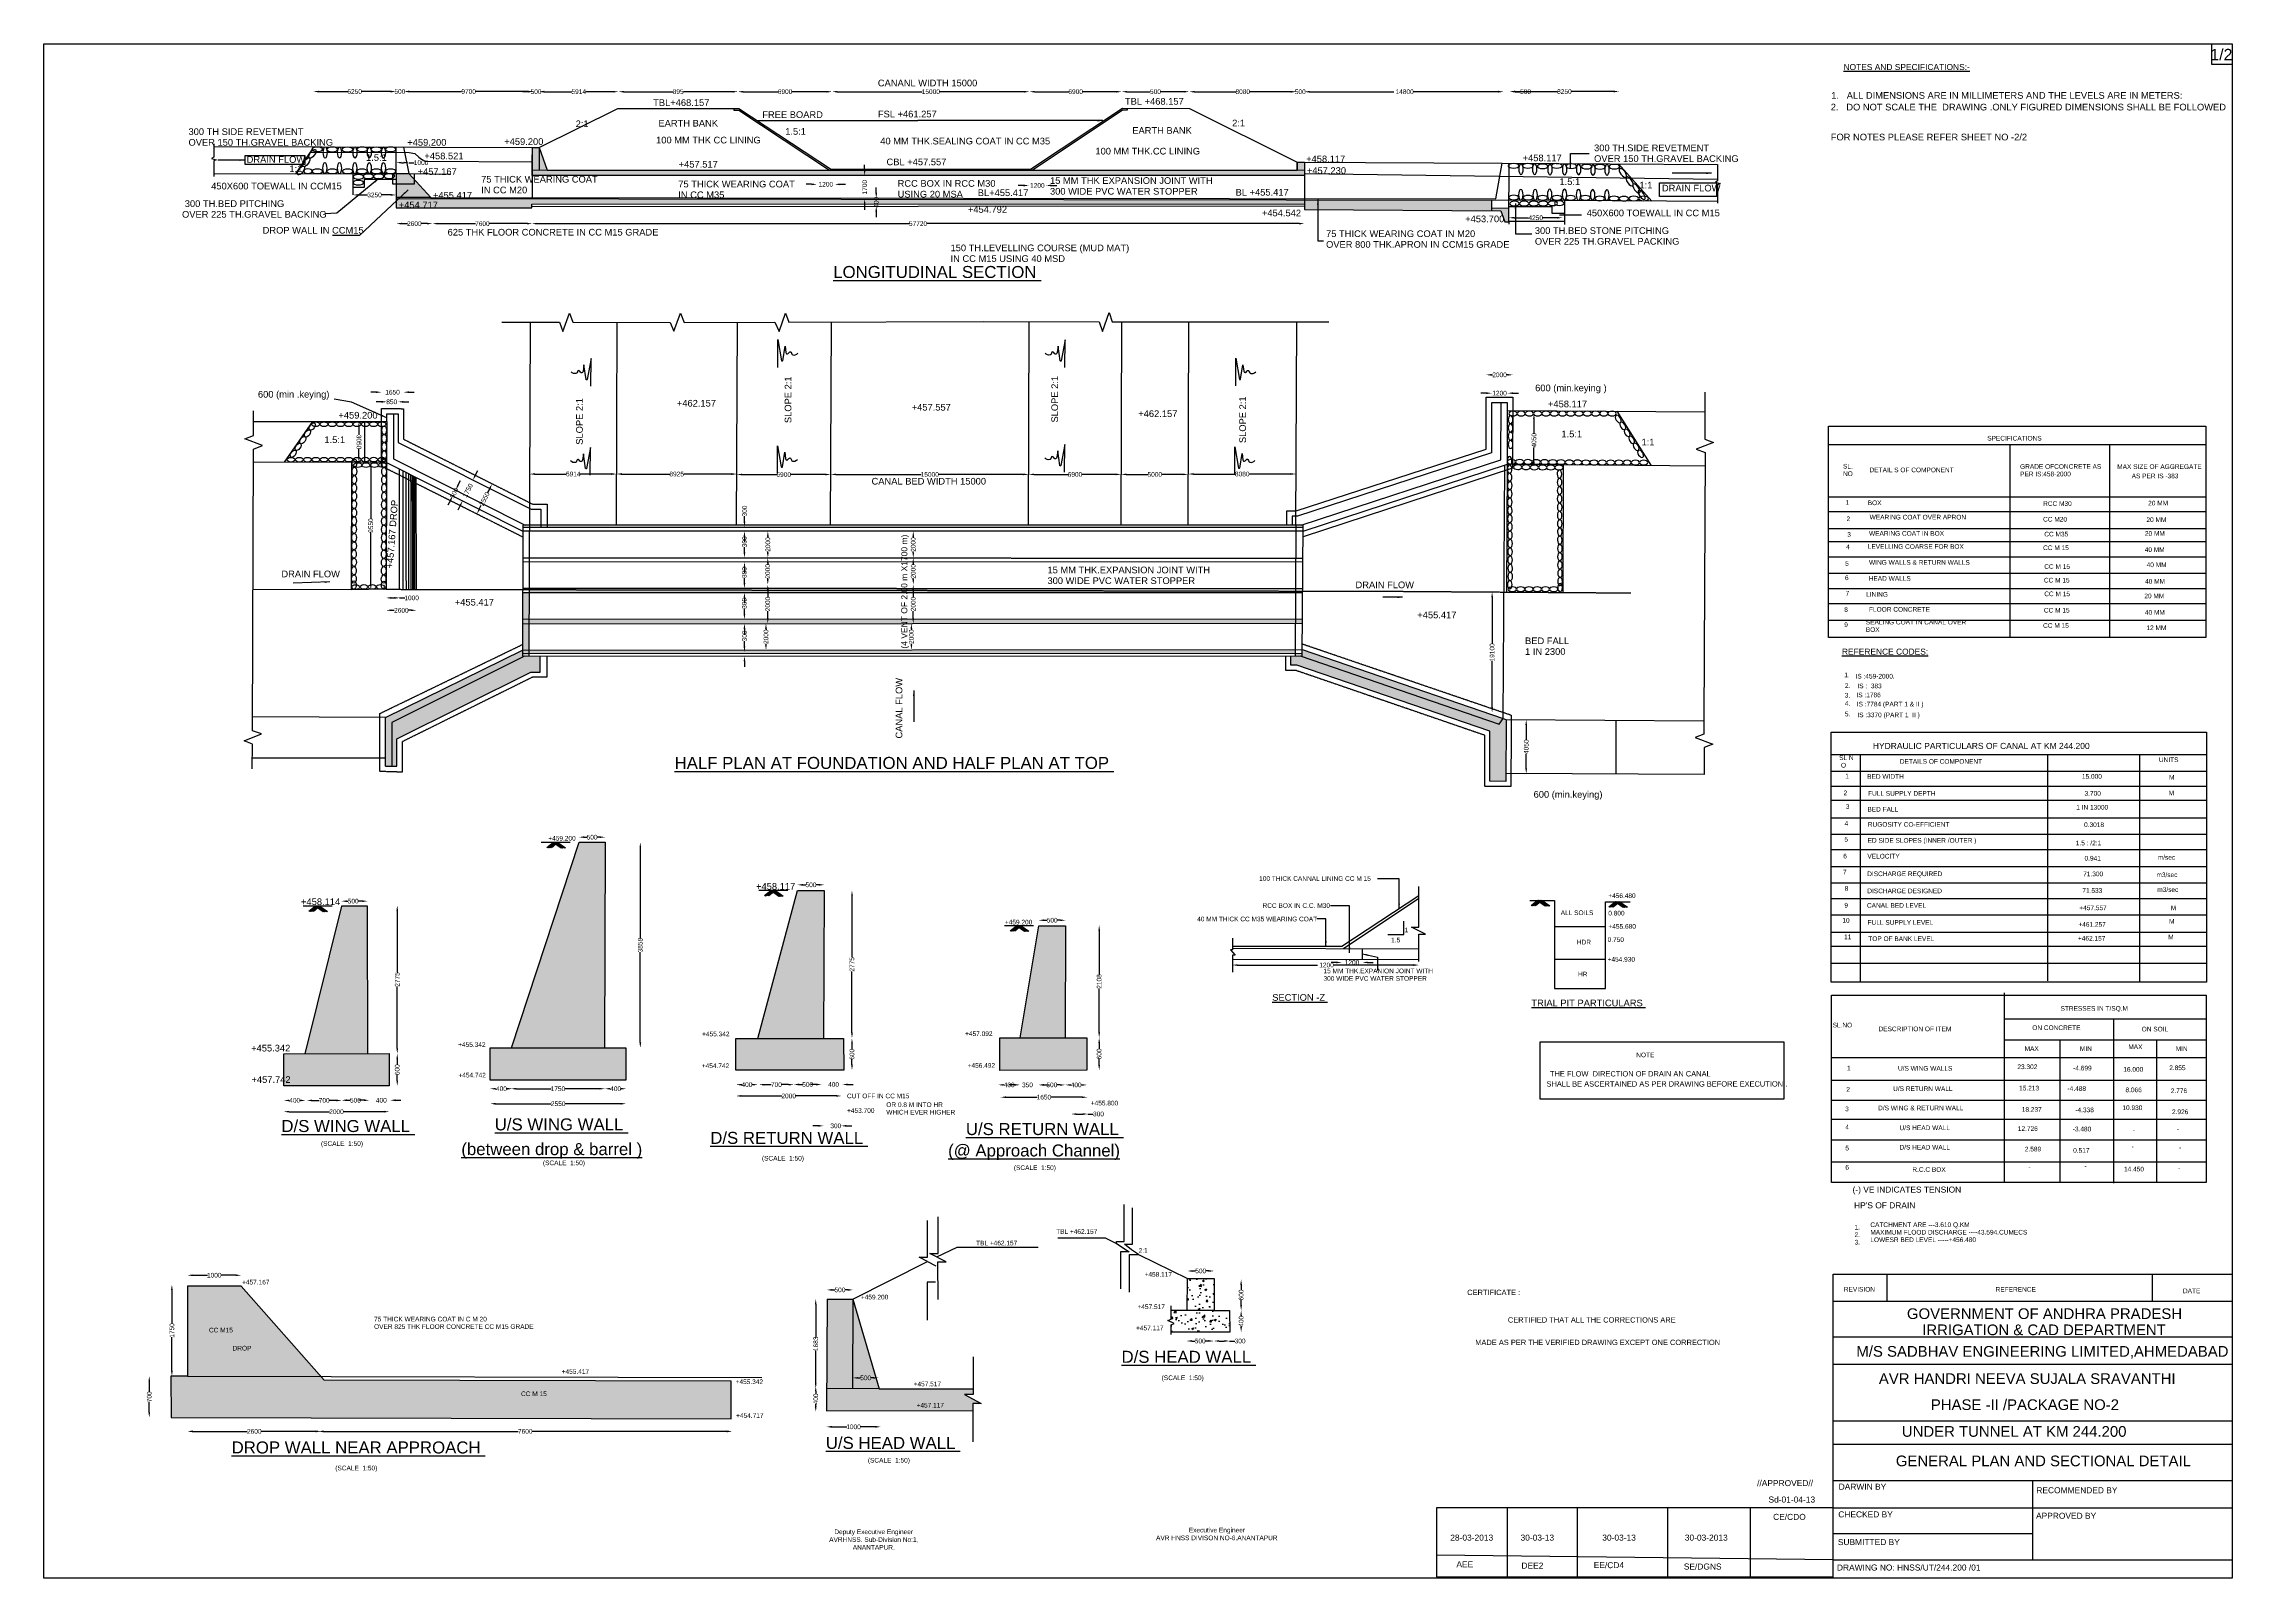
# Model space of a CAD drawing. Header units: millimetres. Extents: x 5124 to 5406002, y 2311 to 17238519.
# Drawn here: x 5215039 to 5231435, y 17196028 to 17207525 of the extents above; entities outside this region: 1.
import ezdxf

# ---------------------------------------------------------------- set-up
doc = ezdxf.new("R2010")
doc.units = ezdxf.units.MM
doc.header["$MEASUREMENT"] = 0
doc.linetypes.add('ACAD_ISO02W100', pattern=[15, 12, -3])
for name, color, linetype in [('DIMENSION', 7, 'Continuous'), ('DRAWING', 50, 'Continuous'), ('TEXT', 7, 'Continuous')]:
    doc.layers.add(name, color=color, linetype=linetype)
doc.styles.get("Standard").update_dxf_attribs({"font": 'arial.ttf', "height": 35})
doc.dimstyles.get("Standard").update_dxf_attribs({"dimtxt": 50, "dimasz": 40, "dimexe": 0.18, "dimexo": 0.0625, "dimgap": 0.09, "dimtad": 0, "dimdec": 0, "dimzin": 0, "dimdsep": 46, "dimtxsty": 'Standard', "dimcen": 0.09, "dimse1": 1, "dimse2": 1, "dimadec": 0, "dimazin": 0, "dimtfac": 1, "dimtdec": 0, "dimtofl": 0, "dimtmove": 0, "dimatfit": 3, "dimfxl": 1, "dimtolj": 1, "dimtzin": 0, "dimarcsym": 0})
pattern_1 = [(50.02845, (5179145.19, 17109161.12), (144.64453, -12.5824), [15.12404, -166.36442]), (355.02845, (5179145.19, 17109161.12), (-28.05504, 151.66852), [12.09923, -133.09153]), (100.47985, (5179157.24, 17109160.07), (116.5896, 139.08603), [12.85345, -141.388]), (46.21265, (5179145.17, 17109201.45), (215.2298, -33.2707), [22.68606, -249.5466]), (96.66405, (5179163.1, 17109198.68), (188.38077, 196.52816), [19.2802, -212.08196]), (351.21265, (5179145.17, 17109201.45), (188.3806, 196.5283), [18.14885, -199.6373]), (21.02845, (5179165.34, 17109191.38), (120.40889, -81.12987), [15.12404, -166.36442]), (326.02845, (5179165.34, 17109191.38), (48.99286, 146.25363), [12.09923, -133.09153]), (71.47985, (5179175.37, 17109184.62), (169.4018, 65.12363), [12.85345, -141.388]), (37.528446, (5179145.186, 17109161.12), (2.418753, 67.130532), [0, -131.4783, 0, -135.10807, 0, -133.59567]), (7.52845, (5179145.186, 17109161.12), (53.009487, 79.560963), [0, -77.031766, 0, -128.453494, 0, -50.917594]), (327.528446, (5179100.217, 17109161.097), (107.649587, -4.49483), [0, -50.41346, 0, -157.28999, 0, -208.71172]), (317.52845, (5179080.05, 17109161.09), (117.59169, 20.24494), [0, -65.5375, 0, -104.45669, 0, -148.21557])]
pattern_2 = [(50.02845, (5179145.186, 17109161.12), (86.78672, -7.54944), [9.07442, -99.81865]), (355.02845, (5179145.19, 17109161.12), (-16.833026, 91.00111), [7.25954, -79.85492]), (100.47985, (5179152.42, 17109160.49), (69.95376, 83.45162), [7.71207, -84.8328]), (46.21265, (5179145.17, 17109185.32), (129.13788, -19.96241), [13.61163, -149.72797]), (96.66405, (5179155.94, 17109183.65), (113.02846, 117.9169), [11.56811, -127.24918]), (351.21265, (5179145.17, 17109185.32), (113.02837, 117.91698), [10.8893, -119.78238]), (21.02845, (5179157.276, 17109179.274), (72.245335, -48.677924), [9.07442, -99.81865]), (326.02845, (5179157.28, 17109179.27), (29.39572, 87.75218), [7.25954, -79.85492]), (71.47985, (5179163.3, 17109175.22), (101.64108, 39.074175), [7.71207, -84.8328]), (37.528446, (5179145.186, 17109161.12), (1.451252, 40.278319), [0, -78.88698, 0, -81.064842, 0, -80.1574]), (7.528446, (5179145.186, 17109161.12), (31.805692, 47.736578), [0, -46.21906, 0, -77.072096, 0, -30.550556]), (327.528446, (5179118.205, 17109161.106), (64.589752, -2.696898), [0, -30.248076, 0, -94.373996, 0, -125.227033]), (317.528446, (5179106.105, 17109161.1), (70.555015, 12.146963), [0, -39.322498, 0, -62.674012, 0, -88.929342])]

msp = doc.modelspace()

# ---------------------------------------------------------------- texts
at = {"layer": 'DIMENSION', "color": 0}
msp.add_text('SPECIFICATIONS ', height=35, dxfattribs=at).set_placement((5229599.9, 17204551.9))
at = {"layer": 'TEXT', "color": 0}
for s, height, p in [('1/2', 85, (5231271.9, 17207401.8)), ('CANANL WIDTH 15000 ', 50, (5221287.9, 17207206)), ('%%UNOTES AND SPECIFICATIONS:-', 45, (5228523, 17207328)), ('TBL+468.157', 50, (5219604.6, 17207059)), ('TBL +468.157', 50, (5223139.1, 17207068.3)), ('2.   DO NOT SCALE THE  DRAWING .ONLY FIGURED DIMENSIONS SHALL BE FOLLOWED ', 50, (5228427.6, 17207025.4)), ('1.   ALL DIMENSIONS ARE IN MILLIMETERS AND THE LEVELS ARE IN METERS: ', 50, (5228430.7, 17207112.8)), ('300 TH SIDE REVETMENT ', 50, (5216123.2, 17206841.5)), ('2:1', 50, (5219023.9, 17206900.1)), ('EARTH BANK', 50, (5219644, 17206904.8)), ('FREE BOARD ', 50, (5220422.2, 17206968.9)), ('1.5:1', 50, (5220593.8, 17206843.1)), ('FSL +461.257', 50, (5221288.2, 17206973.2)), ('EARTH BANK ', 50, (5223194.3, 17206850.1)), ('2:1', 50, (5223942.4, 17206906.1)), ('OVER 150 TH.GRAVEL BACKING ', 50, (5216123.2, 17206761.2)), ('+459.200', 50, (5217762.3, 17206761)), ('+459.200', 50, (5218488.8, 17206767)), ('100 MM THK CC LINING ', 50, (5219626.5, 17206778.2)), ('40 MM THK.SEALING COAT IN CC M35', 50, (5221306.1, 17206770.7)), ('100 MM THK.CC LINING ', 50, (5222918, 17206695.3)), ('300 TH.SIDE REVETMENT ', 50, (5226654.2, 17206719.9)), ('FOR NOTES PLEASE REFER SHEET NO -2/2 ', 50, (5228427.6, 17206800.9)), ('DRAIN FLOW', 50, (5216559, 17206632.8)), ('1:1', 50, (5216879.2, 17206563.6)), ('1.5:1', 50, (5217453.4, 17206647.6)), ('+457.167', 50, (5217839.9, 17206542.2)), ('+458.521', 50, (5217890.6, 17206659.3)), ('+457.517', 50, (5219795.7, 17206597.1)), ('CBL +457.557', 50, (5221352.9, 17206614.7)), ('+458.117', 50, (5224496.8, 17206637.1)), ('+457.230', 50, (5224502.5, 17206549.7)), ('+458.117', 50, (5226118.7, 17206644.6)), ('OVER 150 TH.GRAVEL BACKING', 50, (5226654.2, 17206639.6)), ('450X600 TOEWALL IN CCM15', 50, (5216293.1, 17206433.6)), ('+455.417', 50, (5217954.5, 17206364.4)), ('75 THICK WEARING COAT ', 50, (5218315.9, 17206484.8)), ('IN CC M20 ', 50, (5218315.9, 17206404.4)), ('75 THICK WEARING COAT ', 50, (5219792.7, 17206448.6)), ('IN CC M35 ', 50, (5219792.7, 17206368.3)), ('USING 20 MSA', 50, (5221436.2, 17206373.1)), ('RCC BOX IN RCC M30', 50, (5221436.2, 17206453.5)), ('BL+455.417', 50, (5222036.6, 17206383.7)), ('300 WIDE PVC WATER STOPPER  ', 50, (5222577.8, 17206394.8)), ('15 MM THK EXPANSION JOINT WITH ', 50, (5222577.8, 17206475.1)), ('BL +455.417', 50, (5223968.2, 17206387.2)), ('1.5:1', 50, (5226394.8, 17206467.2)), ('1:1', 50, (5226994.2, 17206440.6)), ('DRAIN FLOW', 50, (5227162.4, 17206418.4)), ('OVER 225 TH.GRAVEL BACKING', 50, (5216074.7, 17206221.9)), ('300 TH.BED PITCHING ', 50, (5216095.2, 17206302.2)), ('+454.717', 50, (5217698.7, 17206292.2)), ('+454.792', 50, (5221962.7, 17206258.6)), ('+454.542', 50, (5224165.6, 17206232.3)), ('+453.700', 50, (5225688.3, 17206187.9)), ('450X600 TOEWALL IN CC M15 ', 50, (5226598.8, 17206232.3)), ('DROP WALL IN CCM15 ', 50, (5216678.7, 17206102.6)), ('625 THK FLOOR CONCRETE IN CC M15 GRADE ', 50, (5218064.5, 17206087.9)), ('75 THICK WEARING COAT IN M20', 50, (5224646.1, 17206076.7)), ('300 TH.BED STONE PITCHING ', 50, (5226210.3, 17206099.9)), ('OVER 225 TH.GRAVEL PACKING', 50, (5226210.3, 17206019.6)), ('150 TH.LEVELLING COURSE (MUD MAT)', 50, (5221832.6, 17205970.7)), ('IN CC M15 USING 40 MSD', 50, (5221832.6, 17205890.4)), ('OVER 800 THK.APRON IN CCM15 GRADE ', 50, (5224646.1, 17205996.4)), ('%%ULONGITUDINAL SECTION ', 90, (5220953.7, 17205769.9)), ('600 (min .keying)', 50, (5216643.4, 17204873.6)), ('600 (min.keying )', 50, (5226212.6, 17204921.3)), ('+459.200', 50, (5217246.5, 17204716.7)), ('+462.157', 50, (5219782, 17204806.5)), ('+457.557', 50, (5221541.7, 17204776.5)), ('+462.157', 50, (5223239.1, 17204728.3)), ('+458.117', 50, (5226308.8, 17204801)), ('1.5:1', 50, (5226409.6, 17204576.3)), ('1.5:1', 50, (5217141.4, 17204533.2)), ('1:1 ', 50, (5227009.9, 17204515.3)), ('CANAL BED WIDTH 15000', 50, (5221240.8, 17204222.2)), ('SL.', 35, (5228519.2, 17204342.1)), ('NO ', 35, (5228519.2, 17204285.9)), ('DETAIL S OF COMPONENT ', 35, (5228718.2, 17204314.3)), ('GRADE OFCONCRETE AS ', 35, (5229845.9, 17204340.2)), ('PER IS:458-2000', 35, (5229845.9, 17204284)), ('MAX SIZE OF AGGREGATE ', 35, (5230573.7, 17204339)), ('AS PER IS -383', 35, (5230681.9, 17204269.2)), ('1', 35, (5228537.1, 17204070.8)), ('BOX', 35, (5228704.5, 17204068.1)), ('20 MM', 35, (5230805.6, 17204065.7)), ('2', 35, (5228545.7, 17203948.4)), ('WEARING COAT OVER APRON ', 35, (5228718.9, 17203960.6)), ('CC M20 ', 35, (5230018.3, 17203944.8)), ('RCC M30', 35, (5230018.3, 17204061.9)), ('20 MM', 35, (5230792.7, 17203941.7)), ('4', 35, (5228542.3, 17203738)), ('3', 35, (5228550.9, 17203831.1)), ('LEVELLING COARSE FOR BOX ', 35, (5228704.5, 17203740.9)), ('WEARING COAT IN BOX', 35, (5228714.1, 17203838.8)), ('CC M35', 35, (5230027.1, 17203833.6)), ('20 MM', 35, (5230781.1, 17203838.7)), ('15 MM THK.EXPANSION JOINT WITH ', 50, (5222558.8, 17203557.4)), ('5', 35, (5228535.4, 17203613.1)), ('WING WALLS & RETURN WALLS ', 35, (5228714.1, 17203621.4)), ('CC M 15 ', 35, (5230018.3, 17203731.2)), ('CC M 15 ', 35, (5230027.1, 17203590.7)), ('40 MM', 35, (5230779.7, 17203717.5)), ('40 MM ', 35, (5230794.1, 17203603.6)), ('DRAIN FLOW', 50, (5216819.3, 17203527.6)), ('300 WIDE PVC WATER STOPPER ', 50, (5222558.8, 17203477.1)), ('DRAIN FLOW ', 50, (5224866.8, 17203445.7)), ('6', 35, (5228533.7, 17203506.2)), ('HEAD WALLS ', 35, (5228711.7, 17203501.3)), ('CC M 15 ', 35, (5230024.2, 17203488.3)), ('40 MM ', 35, (5230782.5, 17203479.6)), ('+455.417', 50, (5218118.5, 17203315.7)), ('8', 35, (5228528.5, 17203268.2)), ('7', 35, (5228538.9, 17203390.7)), ('LINING ', 35, (5228692.6, 17203381.9)), ('FLOOR CONCRETE ', 35, (5228714.1, 17203269.7)), ('CC M 15 ', 35, (5230024.2, 17203263)), ('CC M 15 ', 35, (5230027.1, 17203385.9)), ('20 MM ', 35, (5230776.8, 17203370)), ('40 MM ', 35, (5230781.1, 17203246.9)), ('+455.417', 50, (5225329.8, 17203220.2)), ('9', 35, (5228528.5, 17203154.4)), ('SEALING COAT IN CANAL OVER ', 35, (5228690.2, 17203174.1)), ('BOX ', 35, (5228690.2, 17203117.9)), ('CC M 15 ', 35, (5230018.3, 17203148.8)), ('12 MM ', 35, (5230792.6, 17203131.5)), ('1 IN 2300 ', 50, (5226137, 17202946.1)), ('BED FALL ', 50, (5226137, 17203026.4)), ('%%UREFERENCE CODES;', 45, (5228511.3, 17202947.9)), ('1.', 35, (5228528.8, 17202778.2)), ('IS :459-2000.', 35, (5228613.1, 17202768.8)), ('3.', 35, (5228531.8, 17202626.1)), ('2.', 35, (5228533.5, 17202698.6)), ('IS :1786', 35, (5228620.1, 17202628.4)), ('IS :  383', 35, (5228627.1, 17202696)), ('4.', 35, (5228533.5, 17202564.5)), ('5.', 35, (5228533.5, 17202485.7)), ('IS :7784 (PART 1 & II )', 35, (5228622.5, 17202559.8)), ('IS :3370 (PART 1  II )', 35, (5228627.1, 17202478.7)), ('%%UHALF PLAN AT FOUNDATION AND HALF PLAN AT TOP ', 90, (5219765.2, 17202091.4)), ('SL N', 35, (5228490.4, 17202158.1)), (' O', 35, (5228490.4, 17202101.8)), ('HYDRAULIC PARTICULARS OF CANAL AT KM 244.200', 45.5, (5228742.5, 17202241.2)), ('DETAILS OF COMPONENT ', 35, (5228944.8, 17202130.3)), ('UNITS ', 35, (5230886, 17202142.7)), ('1', 35, (5228536.1, 17202020.6)), ('BED WIDTH ', 35, (5228700.1, 17202017.4)), ('15.000', 35, (5230309.2, 17202018.3)), ('M', 35, (5230962.1, 17202011.7)), ('600 (min.keying)', 50, (5226201, 17201875.8)), ('2', 35, (5228523, 17201894.6)), ('3', 35, (5228540.4, 17201792.4)), ('BED FALL ', 35, (5228701.9, 17201771.8)), ('FULL SUPPLY DEPTH ', 35, (5228706.8, 17201890.9)), ('1 IN 13000', 35, (5230266.7, 17201786.7)), ('3.700', 35, (5230328.8, 17201891)), ('M', 35, (5230958.9, 17201894.3)), ('4', 35, (5228531.7, 17201666.4)), ('RUGOSITY CO-EFFICIENT ', 35, (5228705.2, 17201658.5)), ('0.3018', 35, (5230325.5, 17201656.2)), ('+459.200', 35, (5218819, 17201554.6)), ('5', 35, (5228529.6, 17201546.9)), ('ED SIDE SLOPES (INNER /OUTER )', 35, (5228703.5, 17201538.7)), ('1.5 : /2:1', 35, (5230263.5, 17201519.2)), ('7', 35, (5228518.7, 17201300.6)), ('6', 35, (5228520.9, 17201420.8)), ('VELOCITY ', 35, (5228701.9, 17201420.4)), ('DISCHARGE REQUIRED ', 35, (5228700.7, 17201288.3)), ('71.300', 35, (5230319, 17201287.6)), ('0.941', 35, (5230328.8, 17201405)), ('m3/sec', 35, (5230867.5, 17201281)), ('m/sec', 35, (5230877.3, 17201411.5)), ('+458.117', 50, (5220375.7, 17201186.4)), ('100 THICK CANNAL LINING CC M 15 ', 35, (5224144.8, 17201253)), ('+456.480', 35, (5226760.6, 17201124.4)), ('8', 35, (5228531.8, 17201178.9)), ('DISCHARGE DESIGNED ', 35, (5228701.2, 17201160.1)), ('71.533', 35, (5230312.4, 17201163.6)), ('m3/sec', 35, (5230874, 17201170.1)), ('+458.114', 50, (5216966.4, 17201071.5)), ('40 MM THICK CC M35 WEARING COAT ', 35, (5223680.4, 17200949.6)), ('RCC BOX IN C.C. M30 ', 35, (5224170.2, 17201050.3)), ('ALL SOILS ', 35, (5226404.3, 17200996.5)), ('0.800', 35, (5226760.6, 17200993.5)), ('9', 35, (5228529.6, 17201052.8)), ('CANAL BED LEVEL ', 35, (5228698.5, 17201051.9)), ('+457.557', 35, (5230289.6, 17201033.1)), ('M', 35, (5230975.2, 17201033.1)), ('+459.200', 35, (5222240, 17200926)), ('1.5', 35, (5225133.8, 17200792.1)), ('1', 35, (5225234, 17200867.2)), ('0.750', 35, (5226755.6, 17200795.4)), ('+455.680', 35, (5226762.3, 17200894.5)), ('10', 35, (5228514.4, 17200939.8)), ('11', 35, (5228527.4, 17200816)), ('FULL SUPPLY LEVEL ', 35, (5228703.6, 17200923.7)), ('TOP OF BANK LEVEL ', 35, (5228708.6, 17200802.1)), ('+462.157', 35, (5230279.8, 17200804.8)), ('+461.257', 35, (5230283, 17200909.2)), ('M', 35, (5230955.6, 17200814.6)), ('M', 35, (5230962.1, 17200932)), ('HDR ', 35, (5226525.3, 17200776.7)), ('+454.930', 35, (5226755.6, 17200647.7)), ('300 WIDE PVC WATER STOPPER ', 35, (5224627, 17200504.2)), ('15 MM THK.EXPANION JOINT WITH ', 35, (5224627, 17200560.4)), ('HR ', 35, (5226533.7, 17200536.7)), ('%%USECTION -Z ', 50, (5224242.8, 17200354.5)), ('%%UTRIAL PIT PARTICULARS ', 50, (5226184.5, 17200312.9)), ('SL.NO ', 35, (5228441.3, 17200155)), ('ON CONCRETE ', 35, (5229937.1, 17200135.1)), ('STRESSES IN T/SQ.M ', 35, (5230149.1, 17200279.6)), ('+455.342', 50, (5216592.5, 17199974.5)), ('+455.342', 35, (5218143.7, 17200008.7)), ('+455.342', 35, (5219971.3, 17200088.3)), ('+457.092', 35, (5221941.8, 17200090.5)), ('DESCRIPTION OF ITEM ', 35, (5228785.2, 17200126.2)), ('MAX ', 35, (5229879.8, 17199978.8)), ('MIN ', 35, (5230293.9, 17199978.8)), ('MAX', 35, (5230657, 17199991.9)), ('ON SOIL ', 35, (5230757.3, 17200124.9)), ('MIN', 35, (5231012.1, 17199976.9)), ('+454.742', 35, (5219969, 17199850)), ('+456.492', 35, (5221961.1, 17199852.4)), ('NOTE ', 35, (5226970.2, 17199930.9)), ('1', 35, (5228548.9, 17199832.3)), ('U/S WING WALLS ', 35, (5228931.1, 17199830.4)), ('23.302', 35, (5229825.8, 17199842.4)), ('-4.699', 35, (5230243.7, 17199832.6)), ('16.000', 35, (5230619.2, 17199822.8)), ('2.855', 35, (5230963.5, 17199834.7)), ('+457.742', 50, (5216595.1, 17199739.5)), ('+454.742', 35, (5218145.7, 17199779.9)), ('SHALL BE ASCERTAINED AS PER DRAWING BEFORE EXECUTION .', 40, (5226297.5, 17199711.5)), ('THE FLOW  DIRECTION OF DRAIN AN CANAL ', 40, (5226323.4, 17199787.3)), ('2', 35, (5228544.4, 17199673.3)), ('U/S RETURN WALL ', 35, (5228894.7, 17199678.3)), ('15.213', 35, (5229838.9, 17199682.5)), ('-4.488', 35, (5230201.3, 17199679.3)), ('8.066', 35, (5230635.5, 17199669.5)), ('2.776', 35, (5230975, 17199663)), ('CUT OFF IN CC M15 ', 35, (5221057, 17199623.8)), ('+453.700', 35, (5221057.4, 17199514.2)), ('WHICH EVER HIGHER ', 35, (5221351.1, 17199502.2)), ('OR 0.8 M INTO HR ', 35, (5221351.1, 17199558.4)), ('+455.800', 35, (5222883.5, 17199570.4)), ('3', 35, (5228535.2, 17199526.9)), ('D/S WING & RETURN WALL ', 35, (5228782.2, 17199533.8)), ('18.237', 35, (5229858.5, 17199522.7)), ('-4.338', 35, (5230260.1, 17199519.4)), ('10.930', 35, (5230612.7, 17199535.8)), ('2.926', 35, (5230984.2, 17199505)), ('%%UD/S WING WALL ', 90, (5216819.2, 17199371)), ('%%UU/S WING WALL ', 90, (5218417.5, 17199383.2)), ('%%UD/S RETURN WALL ', 90, (5220032.3, 17199282.2)), ('%%UU/S RETURN WALL ', 90, (5221947.5, 17199348.2)), ('4', 35, (5228536.8, 17199390.6)), ('U/S HEAD WALL ', 35, (5228942.7, 17199385)), ('12.726', 35, (5229829.1, 17199379.2)), ('-3.480', 35, (5230240.5, 17199375.9)), ('-', 35, (5230691, 17199371.9)), ('-', 35, (5231020.8, 17199378.4)), ('(SCALE  1:50)', 35, (5217115.5, 17199267.1)), ('%%U(between drop & barrel )', 90, (5218167.2, 17199198)), ('(SCALE  1:50)', 35, (5220419.4, 17199157.1)), ('%%U(@ Approach Channel)', 90, (5221814.4, 17199187.8)), ('5', 35, (5228536.8, 17199233)), ('D/S HEAD WALL ', 35, (5228942.7, 17199239.5)), ('2.589', 35, (5229881.3, 17199225.9)), ('0.517', 35, (5230243.7, 17199216.1)), ('-', 35, (5230681.2, 17199244.7)), ('-', 35, (5231037.1, 17199238.2)), ('(SCALE  1:50)', 35, (5218778.5, 17199122.5)), ('(SCALE  1:50)', 35, (5222307.1, 17199086.4)), ('6', 35, (5228536.8, 17199089.1)), ('R.C.C BOX', 35, (5229038.6, 17199072.5)), ('-', 35, (5229907.5, 17199091.4)), ('-', 35, (5230328.6, 17199097.9)), ('14.450', 35, (5230624.4, 17199075.7)), ('-', 35, (5231030.6, 17199081.6)), ('(-) VE INDICATES TENSION ', 45, (5228591, 17198917.3)), ("HP'S OF DRAIN  ", 45, (5228602.1, 17198799.3)), ('CATCHMENT ARE ---3.610 Q.KM', 35, (5228723.9, 17198659.1)), ('TBL +462.157', 35, (5222024, 17198521.8)), ('TBL +462.157', 35, (5222623.9, 17198608)), ('3.', 35, (5228605.8, 17198528.2)), ('2.', 35, (5228605.8, 17198584.4)), ('1.', 35, (5228605.8, 17198640.6)), ('MAXIMUM FLOOD DISCHARGE ----43.594.CUMECS ', 35, (5228723.9, 17198602.8)), ('LOWESR BED LEVEL -----+456.480 ', 35, (5228723.9, 17198546.6)), ('2:1', 35, (5223242, 17198466.2)), ('+457.167', 35, (5216524.7, 17198228.6)), ('+458.117', 35, (5223286.6, 17198286.9)), ('REVISION ', 35, (5228525.3, 17198175.1)), ('REFERENCE ', 35, (5229662.6, 17198174.8)), ('DATE ', 35, (5231066.1, 17198163.5)), ('+459.200', 35, (5221161.1, 17198116.7)), ('+457.517', 35, (5223233.5, 17198044.6)), ('CERTIFICATE :', 40, (5225703.5, 17198149.5)), ('GOVERNMENT OF ANDHRA PRADESH ', 80, (5228998.2, 17197970)), ('CC M15 ', 35, (5216276.5, 17197869.4)), ('OVER 825 THK FLOOR CONCRETE CC M15 GRADE  ', 35, (5217513.7, 17197895.7)), ('75 THICK WEARING COAT IN C M 20 ', 35, (5217513.7, 17197952)), ('+457.117', 35, (5223222.9, 17197885.4)), ('CERTIFIED THAT ALL THE CORRECTIONS ARE ', 40, (5226008.2, 17197943.3)), ('IRRIGATION & CAD DEPARTMENT ', 80, (5229112.5, 17197849)), ('DROP ', 35, (5216453.3, 17197734)), ('%%UD/S HEAD WALL ', 90, (5223113.7, 17197641.8)), ('MADE AS PER THE VERIFIED DRAWING EXCEPT ONE CORRECTION  ', 40, (5225763.7, 17197774.8)), ('M/S SADBHAV ENGINEERING LIMITED,AHMEDABAD ', 80, (5228619.3, 17197687.5)), ('+455.417', 35, (5218919.5, 17197558.8)), ('(SCALE  1:50)', 35, (5223414.6, 17197512)), ('AVR HANDRI NEEVA SUJALA SRAVANTHI ', 80, (5228787.9, 17197483.4)), ('CC M 15 ', 35, (5218614.7, 17197392.4)), ('+455.342', 35, (5220222.8, 17197482.5)), ('+457.517', 35, (5221556.1, 17197465.7)), ('+454.717', 35, (5220226.2, 17197229.3)), ('+457.117', 35, (5221578.1, 17197306.5)), ('PHASE -II /PACKAGE NO-2', 80, (5229177.4, 17197288.1)), ('%%UDROP WALL NEAR APPROACH ', 90, (5216446.2, 17196962.6)), ('%%UU/S HEAD WALL ', 90, (5220898, 17196996.7)), ('UNDER TUNNEL AT KM 244.200', 80, (5228960.1, 17197087.6)), ('(SCALE  1:50)', 35, (5221213.2, 17196894.2)), ('GENERAL PLAN AND SECTIONAL DETAIL ', 80, (5228915.3, 17196866.9)), ('(SCALE  1:50)', 35, (5217222.9, 17196836)), ('//APPROVED//', 45, (5227875.7, 17196718.1)), ('DARWIN BY ', 45, (5228486.9, 17196691.2)), ('Sd-01-04-13', 45, (5227961, 17196594.9)), ('RECOMMENDED BY ', 45, (5229967.8, 17196664.7)), ('CE/CDO', 45, (5227995.6, 17196465)), ('CHECKED BY ', 45, (5228483.7, 17196483.6)), ('APPROVED BY ', 45, (5229965.5, 17196473.2)), ('28-03-2013', 45, (5225576.8, 17196309.6)), ('30-03-13', 45, (5226103.2, 17196309.6)), ('30-03-13', 45, (5226715.7, 17196309.6)), ('30-03-2013', 45, (5227334, 17196309.6)), ('SUBMITTED BY ', 45, (5228480.5, 17196276)), ('AEE', 45, (5225622.9, 17196110)), ('DEE2', 45, (5226110.1, 17196099.8)), ('EE/CD4', 45, (5226651.8, 17196103.2)), ('SE/DGNS', 45, (5227326.4, 17196093)), ('DRAWING NO: HNSS/UT/244.200 /01', 45, (5228473.8, 17196085.5))]:
    msp.add_text(s, height=height, dxfattribs=at).set_placement(p)
for s, height, rotation, p in [('SLOPE 2:1', 50, 90, (5220640.2, 17204682.9)), ('SLOPE 2:1', 50, 90, (5222638.2, 17204687.1)), ('SLOPE 2:1', 50, 90, (5219077.2, 17204520.5)), ('SLOPE 2:1', 50, 90, (5224045.8, 17204533)), ('+457.167 DROP ', 50, 85.65508, (5217654, 17203592.3)), ('(4 VENT OF 2.00 m X1700 m)', 45.417, 90, (5221508.6, 17202993.4)), ('CANAL FLOW ', 50, 90, (5221471.4, 17202319.5))]:
    msp.add_text(s, height=height, rotation=rotation, dxfattribs=at).set_placement(p)
at = {"layer": 'TEXT', "color": 0, "char_height": 35, "attachment_point": 1}
for s, insert, width in [('\\pi40.921;Deputy Executive Engineer \\P\\pi2.2084;AVRHNSS. Sub-Division No:1, \\P\\pi178.82;ANANTAPUR. ', (5220921.2, 17196393.2), 668.533), ('\\pi252.85;Executive Engineer  \\P\\pi7.1385;AVR HNSS DIVISON NO-6.ANANTAPUR ', (5223365.3, 17196406), 923.799)]:
    msp.add_mtext(s, dxfattribs=dict(at, insert=insert, width=width))

# ---------------------------------------------------------------- blocks, each defined once
blk = doc.blocks.new('*D5')
at = {"layer": 'Defpoints', "color": 0, "transparency": 16777216}
for p in [(5217058, 17207173), (5217677, 17207173), (5217677, 17207167)]:
    blk.add_point(p, dxfattribs=at)
at = {"layer": 'DIMENSION', "color": 0, "lineweight": -2, "transparency": 16777216}
for p, q in [((5217098, 17207167), (5217315, 17207167)), ((5217637, 17207167), (5217420, 17207167))]:
    blk.add_line(p, q, dxfattribs=at)
at = {"layer": 'DIMENSION', "color": 0, "transparency": 16777216}
for points in [[(5217098, 17207173), (5217098, 17207160), (5217058, 17207167)], [(5217637, 17207173), (5217637, 17207160), (5217677, 17207167)]]:
    blk.add_solid(points, dxfattribs=at)
at = {"layer": 'DIMENSION', "color": 0, "transparency": 16777216, "insert": (5217368, 17207167), "char_height": 35, "attachment_point": 5}
blk.add_mtext('\\A1;6250', dxfattribs=at)
blk = doc.blocks.new('*D6')
at = {"layer": 'Defpoints', "color": 0, "transparency": 16777216}
for p in [(5217676, 17207167), (5217738, 17207167), (5217738, 17207167)]:
    blk.add_point(p, dxfattribs=at)
at = {"layer": 'DIMENSION', "color": 0, "lineweight": -2, "transparency": 16777216}
for p, q in [((5217636, 17207167), (5217596, 17207167)), ((5217778, 17207167), (5217818, 17207167))]:
    blk.add_line(p, q, dxfattribs=at)
at = {"layer": 'DIMENSION', "color": 0, "transparency": 16777216}
for points in [[(5217636, 17207174), (5217636, 17207160), (5217676, 17207167)], [(5217778, 17207174), (5217778, 17207160), (5217738, 17207167)]]:
    blk.add_solid(points, dxfattribs=at)
at = {"layer": 'DIMENSION', "color": 0, "transparency": 16777216, "insert": (5217707, 17207167), "char_height": 35, "attachment_point": 5}
blk.add_mtext('\\A1;500', dxfattribs=at)
blk = doc.blocks.new('*D7')
at = {"layer": 'Defpoints', "color": 0, "transparency": 16777216}
for p in [(5217738, 17207167), (5218706, 17207167), (5218706, 17207167)]:
    blk.add_point(p, dxfattribs=at)
at = {"layer": 'DIMENSION', "color": 0, "lineweight": -2, "transparency": 16777216}
for p, q in [((5217778, 17207167), (5218169, 17207167)), ((5218666, 17207167), (5218274, 17207167))]:
    blk.add_line(p, q, dxfattribs=at)
at = {"layer": 'DIMENSION', "color": 0, "transparency": 16777216}
for points in [[(5217778, 17207173), (5217778, 17207160), (5217738, 17207167)], [(5218666, 17207173), (5218666, 17207160), (5218706, 17207167)]]:
    blk.add_solid(points, dxfattribs=at)
at = {"layer": 'DIMENSION', "color": 0, "transparency": 16777216, "insert": (5218222, 17207167), "char_height": 35, "attachment_point": 5}
blk.add_mtext('\\A1;9700', dxfattribs=at)
blk = doc.blocks.new('*D8')
at = {"layer": 'Defpoints', "color": 0, "transparency": 16777216}
for p in [(5218706, 17207167), (5218749, 17207167), (5218749, 17207166)]:
    blk.add_point(p, dxfattribs=at)
at = {"layer": 'DIMENSION', "color": 0, "lineweight": -2, "transparency": 16777216}
for p, q in [((5218666, 17207166), (5218626, 17207166)), ((5218789, 17207166), (5218829, 17207166))]:
    blk.add_line(p, q, dxfattribs=at)
at = {"layer": 'DIMENSION', "color": 0, "transparency": 16777216}
for points in [[(5218666, 17207173), (5218666, 17207159), (5218706, 17207166)], [(5218789, 17207173), (5218789, 17207159), (5218749, 17207166)]]:
    blk.add_solid(points, dxfattribs=at)
at = {"layer": 'DIMENSION', "color": 0, "transparency": 16777216, "insert": (5218727, 17207166), "char_height": 35, "attachment_point": 5}
blk.add_mtext('\\A1;500', dxfattribs=at)
blk = doc.blocks.new('*D9')
at = {"layer": 'Defpoints', "color": 0, "transparency": 16777216}
for p in [(5218749, 17207167), (5219345, 17207167), (5219345, 17207166)]:
    blk.add_point(p, dxfattribs=at)
at = {"layer": 'DIMENSION', "color": 0, "lineweight": -2, "transparency": 16777216}
for p, q in [((5218789, 17207166), (5218994, 17207166)), ((5219305, 17207166), (5219099, 17207166))]:
    blk.add_line(p, q, dxfattribs=at)
at = {"layer": 'DIMENSION', "color": 0, "transparency": 16777216}
for points in [[(5218789, 17207172), (5218789, 17207159), (5218749, 17207166)], [(5219305, 17207172), (5219305, 17207159), (5219345, 17207166)]]:
    blk.add_solid(points, dxfattribs=at)
at = {"layer": 'DIMENSION', "color": 0, "transparency": 16777216, "insert": (5219047, 17207166), "char_height": 35, "attachment_point": 5}
blk.add_mtext('\\A1;5914', dxfattribs=at)
blk = doc.blocks.new('*D10')
at = {"layer": 'Defpoints', "color": 0, "transparency": 16777216}
for p in [(5219345, 17207167), (5220240, 17207167), (5220240, 17207166)]:
    blk.add_point(p, dxfattribs=at)
at = {"layer": 'DIMENSION', "color": 0, "lineweight": -2, "transparency": 16777216}
for p, q in [((5219385, 17207166), (5219753, 17207166)), ((5220200, 17207166), (5219831, 17207166))]:
    blk.add_line(p, q, dxfattribs=at)
at = {"layer": 'DIMENSION', "color": 0, "transparency": 16777216}
for points in [[(5219385, 17207172), (5219385, 17207159), (5219345, 17207166)], [(5220200, 17207172), (5220200, 17207159), (5220240, 17207166)]]:
    blk.add_solid(points, dxfattribs=at)
at = {"layer": 'DIMENSION', "color": 0, "transparency": 16777216, "insert": (5219792, 17207166), "char_height": 35, "attachment_point": 5}
blk.add_mtext('\\A1;895', dxfattribs=at)
blk = doc.blocks.new('*D11')
at = {"layer": 'Defpoints', "color": 0, "transparency": 16777216}
for p in [(5220240, 17207166), (5220945, 17207166), (5220945, 17207166)]:
    blk.add_point(p, dxfattribs=at)
at = {"layer": 'DIMENSION', "color": 0, "lineweight": -2, "transparency": 16777216}
for p, q in [((5220280, 17207166), (5220540, 17207166)), ((5220905, 17207166), (5220645, 17207166))]:
    blk.add_line(p, q, dxfattribs=at)
at = {"layer": 'DIMENSION', "color": 0, "transparency": 16777216}
for points in [[(5220280, 17207172), (5220280, 17207159), (5220240, 17207166)], [(5220905, 17207172), (5220905, 17207159), (5220945, 17207166)]]:
    blk.add_solid(points, dxfattribs=at)
at = {"layer": 'DIMENSION', "color": 0, "transparency": 16777216, "insert": (5220593, 17207166), "char_height": 35, "attachment_point": 5}
blk.add_mtext('\\A1;6900', dxfattribs=at)
blk = doc.blocks.new('*D12')
at = {"layer": 'Defpoints', "color": 0, "transparency": 16777216}
for p in [(5220945, 17207166), (5222424, 17207166), (5222424, 17207166)]:
    blk.add_point(p, dxfattribs=at)
at = {"layer": 'DIMENSION', "color": 0, "lineweight": -2, "transparency": 16777216}
for p, q in [((5220985, 17207166), (5221620, 17207166)), ((5222384, 17207166), (5221749, 17207166))]:
    blk.add_line(p, q, dxfattribs=at)
at = {"layer": 'DIMENSION', "color": 0, "transparency": 16777216}
for points in [[(5220985, 17207172), (5220985, 17207159), (5220945, 17207166)], [(5222384, 17207172), (5222384, 17207159), (5222424, 17207166)]]:
    blk.add_solid(points, dxfattribs=at)
at = {"layer": 'DIMENSION', "color": 0, "transparency": 16777216, "insert": (5221685, 17207166), "char_height": 35, "attachment_point": 5}
blk.add_mtext('\\A1;15000', dxfattribs=at)
blk = doc.blocks.new('*D13')
at = {"layer": 'Defpoints', "color": 0, "transparency": 16777216}
for p in [(5222424, 17207166), (5223115, 17207166), (5223115, 17207166)]:
    blk.add_point(p, dxfattribs=at)
at = {"layer": 'DIMENSION', "color": 0, "lineweight": -2, "transparency": 16777216}
for p, q in [((5222464, 17207166), (5222717, 17207166)), ((5223075, 17207166), (5222822, 17207166))]:
    blk.add_line(p, q, dxfattribs=at)
at = {"layer": 'DIMENSION', "color": 0, "transparency": 16777216}
for points in [[(5222464, 17207172), (5222464, 17207159), (5222424, 17207166)], [(5223075, 17207172), (5223075, 17207159), (5223115, 17207166)]]:
    blk.add_solid(points, dxfattribs=at)
at = {"layer": 'DIMENSION', "color": 0, "transparency": 16777216, "insert": (5222770, 17207166), "char_height": 35, "attachment_point": 5}
blk.add_mtext('\\A1;6900', dxfattribs=at)
blk = doc.blocks.new('*D14')
at = {"layer": 'Defpoints', "color": 0, "transparency": 16777216}
for p in [(5223115, 17207166), (5223621, 17207166), (5223621, 17207166)]:
    blk.add_point(p, dxfattribs=at)
at = {"layer": 'DIMENSION', "color": 0, "lineweight": -2, "transparency": 16777216}
for p, q in [((5223155, 17207166), (5223329, 17207166)), ((5223581, 17207166), (5223407, 17207166))]:
    blk.add_line(p, q, dxfattribs=at)
at = {"layer": 'DIMENSION', "color": 0, "transparency": 16777216}
for points in [[(5223155, 17207172), (5223155, 17207159), (5223115, 17207166)], [(5223581, 17207172), (5223581, 17207159), (5223621, 17207166)]]:
    blk.add_solid(points, dxfattribs=at)
at = {"layer": 'DIMENSION', "color": 0, "transparency": 16777216, "insert": (5223368, 17207166), "char_height": 35, "attachment_point": 5}
blk.add_mtext('\\A1;500', dxfattribs=at)
blk = doc.blocks.new('*D15')
at = {"layer": 'Defpoints', "color": 0, "transparency": 16777216}
for p in [(5223621, 17207166), (5224422, 17207166), (5224422, 17207166)]:
    blk.add_point(p, dxfattribs=at)
at = {"layer": 'DIMENSION', "color": 0, "lineweight": -2, "transparency": 16777216}
for p, q in [((5223661, 17207166), (5223969, 17207166)), ((5224382, 17207166), (5224074, 17207166))]:
    blk.add_line(p, q, dxfattribs=at)
at = {"layer": 'DIMENSION', "color": 0, "transparency": 16777216}
for points in [[(5223661, 17207172), (5223661, 17207159), (5223621, 17207166)], [(5224382, 17207172), (5224382, 17207159), (5224422, 17207166)]]:
    blk.add_solid(points, dxfattribs=at)
at = {"layer": 'DIMENSION', "color": 0, "transparency": 16777216, "insert": (5224022, 17207166), "char_height": 35, "attachment_point": 5}
blk.add_mtext('\\A1;8080', dxfattribs=at)
blk = doc.blocks.new('*D16')
at = {"layer": 'Defpoints', "color": 0, "transparency": 16777216}
for p in [(5224422, 17207166), (5224483, 17207166), (5224483, 17207165)]:
    blk.add_point(p, dxfattribs=at)
at = {"layer": 'DIMENSION', "color": 0, "lineweight": -2, "transparency": 16777216}
for p, q in [((5224382, 17207165), (5224342, 17207165)), ((5224523, 17207165), (5224563, 17207165))]:
    blk.add_line(p, q, dxfattribs=at)
at = {"layer": 'DIMENSION', "color": 0, "transparency": 16777216}
for points in [[(5224382, 17207172), (5224382, 17207159), (5224422, 17207165)], [(5224523, 17207172), (5224523, 17207159), (5224483, 17207165)]]:
    blk.add_solid(points, dxfattribs=at)
at = {"layer": 'DIMENSION', "color": 0, "transparency": 16777216, "insert": (5224453, 17207165), "char_height": 35, "attachment_point": 5}
blk.add_mtext('\\A1;500', dxfattribs=at)
blk = doc.blocks.new('*D17')
at = {"layer": 'Defpoints', "color": 0, "transparency": 16777216}
for p in [(5224483, 17207166), (5225974, 17207166), (5225974, 17207165)]:
    blk.add_point(p, dxfattribs=at)
at = {"layer": 'DIMENSION', "color": 0, "lineweight": -2, "transparency": 16777216}
for p, q in [((5224523, 17207165), (5225155, 17207165)), ((5225934, 17207165), (5225302, 17207165))]:
    blk.add_line(p, q, dxfattribs=at)
at = {"layer": 'DIMENSION', "color": 0, "transparency": 16777216}
for points in [[(5224523, 17207172), (5224523, 17207159), (5224483, 17207165)], [(5225934, 17207172), (5225934, 17207159), (5225974, 17207165)]]:
    blk.add_solid(points, dxfattribs=at)
at = {"layer": 'DIMENSION', "color": 0, "transparency": 16777216, "insert": (5225228, 17207165), "char_height": 35, "attachment_point": 5}
blk.add_mtext('\\A1; 14800', dxfattribs=at)
blk = doc.blocks.new('*D18')
at = {"layer": 'Defpoints', "color": 0, "transparency": 16777216}
for p in [(5225974, 17207165), (5226023, 17207166), (5226023, 17207165)]:
    blk.add_point(p, dxfattribs=at)
at = {"layer": 'DIMENSION', "color": 0, "lineweight": -2, "transparency": 16777216}
for p, q in [((5225934, 17207166), (5225894, 17207166)), ((5226063, 17207166), (5226103, 17207166))]:
    blk.add_line(p, q, dxfattribs=at)
at = {"layer": 'DIMENSION', "color": 0, "transparency": 16777216}
for points in [[(5225934, 17207173), (5225934, 17207160), (5225974, 17207166)], [(5226063, 17207173), (5226063, 17207160), (5226023, 17207166)]]:
    blk.add_solid(points, dxfattribs=at)
at = {"layer": 'DIMENSION', "color": 0, "transparency": 16777216, "insert": (5226141, 17207166), "char_height": 35, "attachment_point": 5}
blk.add_mtext('\\A1;500', dxfattribs=at)
blk = doc.blocks.new('*D19')
at = {"layer": 'Defpoints', "color": 0, "transparency": 16777216}
for p in [(5226023, 17207165), (5226842, 17207167), (5226842, 17207165)]:
    blk.add_point(p, dxfattribs=at)
at = {"layer": 'DIMENSION', "color": 0, "lineweight": -2, "transparency": 16777216}
for p, q in [((5226063, 17207167), (5226380, 17207167)), ((5226802, 17207167), (5226485, 17207167))]:
    blk.add_line(p, q, dxfattribs=at)
at = {"layer": 'DIMENSION', "color": 0, "transparency": 16777216}
for points in [[(5226063, 17207174), (5226063, 17207161), (5226023, 17207167)], [(5226802, 17207174), (5226802, 17207161), (5226842, 17207167)]]:
    blk.add_solid(points, dxfattribs=at)
at = {"layer": 'DIMENSION', "color": 0, "transparency": 16777216, "insert": (5226432, 17207167), "char_height": 35, "attachment_point": 5}
blk.add_mtext('\\A1;8250', dxfattribs=at)
blk = doc.blocks.new('*D20')
at = {"layer": 'Defpoints', "color": 0, "transparency": 16777216}
for p in [(5226016, 17206294), (5226418, 17206294), (5226418, 17206221)]:
    blk.add_point(p, dxfattribs=at)
at = {"layer": 'DIMENSION', "color": 0, "lineweight": -2, "transparency": 16777216}
for p, q in [((5226056, 17206221), (5226164, 17206221)), ((5226378, 17206221), (5226270, 17206221))]:
    blk.add_line(p, q, dxfattribs=at)
at = {"layer": 'DIMENSION', "color": 0, "transparency": 16777216}
for points in [[(5226056, 17206228), (5226056, 17206215), (5226016, 17206221)], [(5226378, 17206228), (5226378, 17206215), (5226418, 17206221)]]:
    blk.add_solid(points, dxfattribs=at)
at = {"layer": 'DIMENSION', "color": 0, "transparency": 16777216, "insert": (5226217, 17206221), "char_height": 35, "attachment_point": 5}
blk.add_mtext('\\A1;4250', dxfattribs=at)
blk = doc.blocks.new('*D21')
at = {"layer": 'Defpoints', "color": 0, "transparency": 16777216}
for p in [(5222419, 17206578), (5222548, 17206577), (5222548, 17206463)]:
    blk.add_point(p, dxfattribs=at)
at = {"layer": 'DIMENSION', "color": 0, "lineweight": -2, "transparency": 16777216}
for p, q in [((5222379, 17206463), (5222339, 17206463)), ((5222588, 17206463), (5222628, 17206463))]:
    blk.add_line(p, q, dxfattribs=at)
at = {"layer": 'DIMENSION', "color": 0, "transparency": 16777216}
for points in [[(5222379, 17206470), (5222379, 17206456), (5222419, 17206463)], [(5222588, 17206470), (5222588, 17206456), (5222548, 17206463)]]:
    blk.add_solid(points, dxfattribs=at)
at = {"layer": 'DIMENSION', "color": 0, "transparency": 16777216, "insert": (5222483, 17206463), "char_height": 35, "attachment_point": 5}
blk.add_mtext('\\A1;1200', dxfattribs=at)
blk = doc.blocks.new('*D22')
at = {"layer": 'Defpoints', "color": 0, "transparency": 16777216}
for p in [(5221189, 17206538), (5221189, 17206538), (5221189, 17206361)]:
    blk.add_point(p, dxfattribs=at)
at = {"layer": 'DIMENSION', "color": 0, "lineweight": -2, "transparency": 16777216}
for p, q in [((5221189, 17206578), (5221189, 17206618)), ((5221189, 17206321), (5221189, 17206281))]:
    blk.add_line(p, q, dxfattribs=at)
at = {"layer": 'DIMENSION', "color": 0, "transparency": 16777216}
for points in [[(5221182, 17206578), (5221196, 17206578), (5221189, 17206538)], [(5221182, 17206321), (5221196, 17206321), (5221189, 17206361)]]:
    blk.add_solid(points, dxfattribs=at)
at = {"layer": 'DIMENSION', "color": 0, "transparency": 16777216, "insert": (5221189, 17206450), "char_height": 35, "attachment_point": 5, "rotation": 90}
blk.add_mtext('\\A1;1700', dxfattribs=at)
blk = doc.blocks.new('*D23')
at = {"layer": 'Defpoints', "color": 0, "transparency": 16777216}
for p in [(5220832, 17206538), (5220965, 17206538), (5220965, 17206472)]:
    blk.add_point(p, dxfattribs=at)
at = {"layer": 'DIMENSION', "color": 0, "lineweight": -2, "transparency": 16777216}
for p, q in [((5220792, 17206472), (5220752, 17206472)), ((5221005, 17206472), (5221045, 17206472))]:
    blk.add_line(p, q, dxfattribs=at)
at = {"layer": 'DIMENSION', "color": 0, "transparency": 16777216}
for points in [[(5220792, 17206478), (5220792, 17206465), (5220832, 17206472)], [(5221005, 17206478), (5221005, 17206465), (5220965, 17206472)]]:
    blk.add_solid(points, dxfattribs=at)
at = {"layer": 'DIMENSION', "color": 0, "transparency": 16777216, "insert": (5220898, 17206472), "char_height": 35, "attachment_point": 5}
blk.add_mtext('\\A1;1200', dxfattribs=at)
blk = doc.blocks.new('*D24')
at = {"layer": 'Defpoints', "color": 0, "transparency": 16777216}
for p in [(5221229, 17206369), (5221244, 17206306), (5221276, 17206369)]:
    blk.add_point(p, dxfattribs=at)
at = {"layer": 'DIMENSION', "color": 0, "lineweight": -2, "transparency": 16777216}
for p, q in [((5221276, 17206409), (5221276, 17206449)), ((5221276, 17206266), (5221276, 17206226))]:
    blk.add_line(p, q, dxfattribs=at)
at = {"layer": 'DIMENSION', "color": 0, "transparency": 16777216}
for points in [[(5221269, 17206409), (5221283, 17206409), (5221276, 17206369)], [(5221269, 17206266), (5221283, 17206266), (5221276, 17206306)]]:
    blk.add_solid(points, dxfattribs=at)
at = {"layer": 'DIMENSION', "color": 0, "transparency": 16777216, "insert": (5221276, 17206337), "char_height": 35, "attachment_point": 5, "rotation": 90}
blk.add_mtext('\\A1;400', dxfattribs=at)
blk = doc.blocks.new('*D25')
at = {"layer": 'Defpoints', "color": 0, "transparency": 16777216}
for p in [(5217680, 17206296), (5217951, 17206296), (5217951, 17206177)]:
    blk.add_point(p, dxfattribs=at)
at = {"layer": 'DIMENSION', "color": 0, "lineweight": -2, "transparency": 16777216}
for p, q in [((5217720, 17206177), (5217763, 17206177)), ((5217911, 17206177), (5217868, 17206177))]:
    blk.add_line(p, q, dxfattribs=at)
at = {"layer": 'DIMENSION', "color": 0, "transparency": 16777216}
for points in [[(5217720, 17206184), (5217720, 17206171), (5217680, 17206177)], [(5217911, 17206184), (5217911, 17206171), (5217951, 17206177)]]:
    blk.add_solid(points, dxfattribs=at)
at = {"layer": 'DIMENSION', "color": 0, "transparency": 16777216, "insert": (5217815, 17206177), "char_height": 35, "attachment_point": 5}
blk.add_mtext('\\A1;2600', dxfattribs=at)
blk = doc.blocks.new('*D26')
at = {"layer": 'Defpoints', "color": 0, "transparency": 16777216}
for p in [(5217951, 17206177), (5218699, 17206177), (5218699, 17206177)]:
    blk.add_point(p, dxfattribs=at)
at = {"layer": 'DIMENSION', "color": 0, "lineweight": -2, "transparency": 16777216}
for p, q in [((5217991, 17206177), (5218273, 17206177)), ((5218659, 17206177), (5218377, 17206177))]:
    blk.add_line(p, q, dxfattribs=at)
at = {"layer": 'DIMENSION', "color": 0, "transparency": 16777216}
for points in [[(5217991, 17206184), (5217991, 17206171), (5217951, 17206177)], [(5218659, 17206184), (5218659, 17206171), (5218699, 17206177)]]:
    blk.add_solid(points, dxfattribs=at)
at = {"layer": 'DIMENSION', "color": 0, "transparency": 16777216, "insert": (5218325, 17206177), "char_height": 35, "attachment_point": 5}
blk.add_mtext('\\A1;7600', dxfattribs=at)
blk = doc.blocks.new('*D27')
at = {"layer": 'Defpoints', "color": 0, "transparency": 16777216}
for p in [(5218695, 17206296), (5224484, 17206292), (5224484, 17206177)]:
    blk.add_point(p, dxfattribs=at)
at = {"layer": 'DIMENSION', "color": 0, "lineweight": -2, "transparency": 16777216}
for p, q in [((5218735, 17206177), (5221524, 17206177)), ((5224444, 17206177), (5221655, 17206177))]:
    blk.add_line(p, q, dxfattribs=at)
at = {"layer": 'DIMENSION', "color": 0, "transparency": 16777216}
for points in [[(5218735, 17206184), (5218735, 17206171), (5218695, 17206177)], [(5224444, 17206184), (5224444, 17206171), (5224484, 17206177)]]:
    blk.add_solid(points, dxfattribs=at)
at = {"layer": 'DIMENSION', "color": 0, "transparency": 16777216, "insert": (5221589, 17206177), "char_height": 35, "attachment_point": 5}
blk.add_mtext('\\A1;57720', dxfattribs=at)
blk = doc.blocks.new('*D28')
at = {"layer": 'Defpoints', "color": 0, "transparency": 16777216}
for p in [(5217355, 17206392), (5217679, 17206392), (5217679, 17206392)]:
    blk.add_point(p, dxfattribs=at)
at = {"layer": 'DIMENSION', "color": 0, "lineweight": -2, "transparency": 16777216}
for p, q in [((5217395, 17206392), (5217465, 17206392)), ((5217639, 17206392), (5217569, 17206392))]:
    blk.add_line(p, q, dxfattribs=at)
at = {"layer": 'DIMENSION', "color": 0, "transparency": 16777216}
for points in [[(5217395, 17206399), (5217395, 17206386), (5217355, 17206392)], [(5217639, 17206399), (5217639, 17206386), (5217679, 17206392)]]:
    blk.add_solid(points, dxfattribs=at)
at = {"layer": 'DIMENSION', "color": 0, "transparency": 16777216, "insert": (5217517, 17206392), "char_height": 35, "attachment_point": 5}
blk.add_mtext('\\A1;3250', dxfattribs=at)
blk = doc.blocks.new('*D29')
at = {"layer": 'Defpoints', "color": 0, "transparency": 16777216}
for p in [(5217775, 17206634), (5217679, 17206552), (5217775, 17206552)]:
    blk.add_point(p, dxfattribs=at)
at = {"layer": 'DIMENSION', "color": 0, "lineweight": -2, "transparency": 16777216}
for p, q in [((5217719, 17206634), (5217735, 17206634)), ((5217775, 17206634), (5217815, 17206634))]:
    blk.add_line(p, q, dxfattribs=at)
at = {"layer": 'DIMENSION', "color": 0, "transparency": 16777216}
for points in [[(5217719, 17206641), (5217719, 17206628), (5217679, 17206634)], [(5217735, 17206641), (5217735, 17206628), (5217775, 17206634)]]:
    blk.add_solid(points, dxfattribs=at)
at = {"layer": 'DIMENSION', "color": 0, "transparency": 16777216, "insert": (5217866, 17206634), "char_height": 35, "attachment_point": 5}
blk.add_mtext('\\A1;1000', dxfattribs=at)
blk = doc.blocks.new('*D30')
at = {"layer": 'Defpoints', "color": 0, "transparency": 16777216}
for p in [(5217694, 17204842), (5217609, 17204753), (5217694, 17204753)]:
    blk.add_point(p, dxfattribs=at)
at = {"layer": 'DIMENSION', "color": 0, "lineweight": -2, "transparency": 16777216}
for p, q in [((5217569, 17204842), (5217529, 17204842)), ((5217734, 17204842), (5217774, 17204842))]:
    blk.add_line(p, q, dxfattribs=at)
at = {"layer": 'DIMENSION', "color": 0, "transparency": 16777216}
for points in [[(5217569, 17204849), (5217569, 17204835), (5217609, 17204842)], [(5217734, 17204849), (5217734, 17204835), (5217694, 17204842)]]:
    blk.add_solid(points, dxfattribs=at)
at = {"layer": 'DIMENSION', "color": 0, "transparency": 16777216, "insert": (5217646, 17204842), "char_height": 35, "attachment_point": 5}
blk.add_mtext('\\A1;850', dxfattribs=at)
blk = doc.blocks.new('*D31')
at = {"layer": 'Defpoints', "color": 0, "transparency": 16777216}
for p in [(5217569, 17204793), (5217734, 17204914), (5217734, 17204790)]:
    blk.add_point(p, dxfattribs=at)
at = {"layer": 'DIMENSION', "color": 0, "lineweight": -2, "transparency": 16777216}
for p, q in [((5217529, 17204914), (5217489, 17204914)), ((5217774, 17204914), (5217814, 17204914))]:
    blk.add_line(p, q, dxfattribs=at)
at = {"layer": 'DIMENSION', "color": 0, "transparency": 16777216}
for points in [[(5217529, 17204921), (5217529, 17204908), (5217569, 17204914)], [(5217774, 17204921), (5217774, 17204908), (5217734, 17204914)]]:
    blk.add_solid(points, dxfattribs=at)
at = {"layer": 'DIMENSION', "color": 0, "transparency": 16777216, "insert": (5217652, 17204914), "char_height": 35, "attachment_point": 5}
blk.add_mtext('\\A1;1650', dxfattribs=at)
blk = doc.blocks.new('*D32')
at = {"layer": 'Defpoints', "color": 0, "transparency": 16777216}
for p in [(5217491, 17204395), (5217473, 17203435), (5217489, 17203435)]:
    blk.add_point(p, dxfattribs=at)
at = {"layer": 'DIMENSION', "color": 0, "lineweight": -2, "transparency": 16777216}
for p, q in [((5217489, 17204355), (5217489, 17203968)), ((5217489, 17203475), (5217489, 17203863))]:
    blk.add_line(p, q, dxfattribs=at)
at = {"layer": 'DIMENSION', "color": 0, "transparency": 16777216}
for points in [[(5217482, 17204355), (5217496, 17204355), (5217489, 17204395)], [(5217482, 17203475), (5217496, 17203475), (5217489, 17203435)]]:
    blk.add_solid(points, dxfattribs=at)
at = {"layer": 'DIMENSION', "color": 0, "transparency": 16777216, "insert": (5217489, 17203915), "char_height": 35, "attachment_point": 5, "rotation": 90}
blk.add_mtext('\\A1;9550', dxfattribs=at)
blk = doc.blocks.new('*D33')
at = {"layer": 'Defpoints', "color": 0, "transparency": 16777216}
for p in [(5217604, 17203437), (5217705, 17203437), (5217705, 17203373)]:
    blk.add_point(p, dxfattribs=at)
at = {"layer": 'DIMENSION', "color": 0, "lineweight": -2, "transparency": 16777216}
for p, q in [((5217644, 17203373), (5217665, 17203373)), ((5217705, 17203373), (5217745, 17203373))]:
    blk.add_line(p, q, dxfattribs=at)
at = {"layer": 'DIMENSION', "color": 0, "transparency": 16777216}
for points in [[(5217644, 17203380), (5217644, 17203366), (5217604, 17203373)], [(5217665, 17203380), (5217665, 17203366), (5217705, 17203373)]]:
    blk.add_solid(points, dxfattribs=at)
at = {"layer": 'DIMENSION', "color": 0, "transparency": 16777216, "insert": (5217795, 17203373), "char_height": 35, "attachment_point": 5}
blk.add_mtext('\\A1;1000', dxfattribs=at)
blk = doc.blocks.new('*D34')
at = {"layer": 'Defpoints', "color": 0, "transparency": 16777216}
for p in [(5217604, 17203437), (5217604, 17203280), (5217831, 17203437)]:
    blk.add_point(p, dxfattribs=at)
at = {"layer": 'DIMENSION', "color": 0, "lineweight": -2, "transparency": 16777216}
for p, q in [((5217644, 17203280), (5217665, 17203280)), ((5217791, 17203280), (5217770, 17203280))]:
    blk.add_line(p, q, dxfattribs=at)
at = {"layer": 'DIMENSION', "color": 0, "transparency": 16777216}
for points in [[(5217644, 17203287), (5217644, 17203274), (5217604, 17203280)], [(5217791, 17203287), (5217791, 17203274), (5217831, 17203280)]]:
    blk.add_solid(points, dxfattribs=at)
at = {"layer": 'DIMENSION', "color": 0, "transparency": 16777216, "insert": (5217718, 17203280), "char_height": 35, "attachment_point": 5}
blk.add_mtext('\\A1;2600', dxfattribs=at)
blk = doc.blocks.new('*D35')
at = {"layer": 'Defpoints', "color": 0, "transparency": 16777216}
for p in [(5219331, 17204301), (5218680, 17204188), (5219331, 17204186)]:
    blk.add_point(p, dxfattribs=at)
at = {"layer": 'DIMENSION', "color": 0, "lineweight": -2, "transparency": 16777216}
for p, q in [((5218720, 17204301), (5218953, 17204301)), ((5219291, 17204301), (5219058, 17204301))]:
    blk.add_line(p, q, dxfattribs=at)
at = {"layer": 'DIMENSION', "color": 0, "transparency": 16777216}
for points in [[(5218720, 17204308), (5218720, 17204294), (5218680, 17204301)], [(5219291, 17204308), (5219291, 17204294), (5219331, 17204301)]]:
    blk.add_solid(points, dxfattribs=at)
at = {"layer": 'DIMENSION', "color": 0, "transparency": 16777216, "insert": (5219006, 17204301), "char_height": 35, "attachment_point": 5}
blk.add_mtext('\\A1;5914', dxfattribs=at)
blk = doc.blocks.new('*D36')
at = {"layer": 'Defpoints', "color": 0, "transparency": 16777216}
for p in [(5219331, 17204301), (5220231, 17204301), (5220231, 17204297)]:
    blk.add_point(p, dxfattribs=at)
at = {"layer": 'DIMENSION', "color": 0, "lineweight": -2, "transparency": 16777216}
for p, q in [((5219371, 17204301), (5219729, 17204301)), ((5220191, 17204301), (5219834, 17204301))]:
    blk.add_line(p, q, dxfattribs=at)
at = {"layer": 'DIMENSION', "color": 0, "transparency": 16777216}
for points in [[(5219371, 17204308), (5219371, 17204294), (5219331, 17204301)], [(5220191, 17204308), (5220191, 17204294), (5220231, 17204301)]]:
    blk.add_solid(points, dxfattribs=at)
at = {"layer": 'DIMENSION', "color": 0, "transparency": 16777216, "insert": (5219781, 17204301), "char_height": 35, "attachment_point": 5}
blk.add_mtext('\\A1;8925', dxfattribs=at)
blk = doc.blocks.new('*D37')
at = {"layer": 'Defpoints', "color": 0, "transparency": 16777216}
for p in [(5220231, 17204301), (5220935, 17204298), (5220935, 17204297)]:
    blk.add_point(p, dxfattribs=at)
at = {"layer": 'DIMENSION', "color": 0, "lineweight": -2, "transparency": 16777216}
for p, q in [((5220271, 17204297), (5220531, 17204297)), ((5220895, 17204297), (5220636, 17204297))]:
    blk.add_line(p, q, dxfattribs=at)
at = {"layer": 'DIMENSION', "color": 0, "transparency": 16777216}
for points in [[(5220271, 17204304), (5220271, 17204291), (5220231, 17204297)], [(5220895, 17204304), (5220895, 17204291), (5220935, 17204297)]]:
    blk.add_solid(points, dxfattribs=at)
at = {"layer": 'DIMENSION', "color": 0, "transparency": 16777216, "insert": (5220583, 17204297), "char_height": 35, "attachment_point": 5}
blk.add_mtext('\\A1;6900', dxfattribs=at)
blk = doc.blocks.new('*D38')
at = {"layer": 'Defpoints', "color": 0, "transparency": 16777216}
for p in [(5220935, 17204295), (5222419, 17204298), (5222419, 17204289)]:
    blk.add_point(p, dxfattribs=at)
at = {"layer": 'DIMENSION', "color": 0, "lineweight": -2, "transparency": 16777216}
for p, q in [((5220975, 17204298), (5221613, 17204298)), ((5222379, 17204298), (5221741, 17204298))]:
    blk.add_line(p, q, dxfattribs=at)
at = {"layer": 'DIMENSION', "color": 0, "transparency": 16777216}
for points in [[(5220975, 17204305), (5220975, 17204292), (5220935, 17204298)], [(5222379, 17204305), (5222379, 17204292), (5222419, 17204298)]]:
    blk.add_solid(points, dxfattribs=at)
at = {"layer": 'DIMENSION', "color": 0, "transparency": 16777216, "insert": (5221677, 17204298), "char_height": 35, "attachment_point": 5}
blk.add_mtext('\\A1;15000', dxfattribs=at)
blk = doc.blocks.new('*D39')
at = {"layer": 'Defpoints', "color": 0, "transparency": 16777216}
for p in [(5222419, 17204293), (5223111, 17204298), (5223111, 17204290)]:
    blk.add_point(p, dxfattribs=at)
at = {"layer": 'DIMENSION', "color": 0, "lineweight": -2, "transparency": 16777216}
for p, q in [((5222459, 17204298), (5222713, 17204298)), ((5223071, 17204298), (5222817, 17204298))]:
    blk.add_line(p, q, dxfattribs=at)
at = {"layer": 'DIMENSION', "color": 0, "transparency": 16777216}
for points in [[(5222459, 17204305), (5222459, 17204292), (5222419, 17204298)], [(5223071, 17204305), (5223071, 17204292), (5223111, 17204298)]]:
    blk.add_solid(points, dxfattribs=at)
at = {"layer": 'DIMENSION', "color": 0, "transparency": 16777216, "insert": (5222765, 17204298), "char_height": 35, "attachment_point": 5}
blk.add_mtext('\\A1;6900', dxfattribs=at)
blk = doc.blocks.new('*D40')
at = {"layer": 'Defpoints', "color": 0, "transparency": 16777216}
for p in [(5223111, 17204298), (5223614, 17204298), (5223614, 17204296)]:
    blk.add_point(p, dxfattribs=at)
at = {"layer": 'DIMENSION', "color": 0, "lineweight": -2, "transparency": 16777216}
for p, q in [((5223151, 17204298), (5223311, 17204298)), ((5223574, 17204298), (5223415, 17204298))]:
    blk.add_line(p, q, dxfattribs=at)
at = {"layer": 'DIMENSION', "color": 0, "transparency": 16777216}
for points in [[(5223151, 17204305), (5223151, 17204292), (5223111, 17204298)], [(5223574, 17204305), (5223574, 17204292), (5223614, 17204298)]]:
    blk.add_solid(points, dxfattribs=at)
at = {"layer": 'DIMENSION', "color": 0, "transparency": 16777216, "insert": (5223363, 17204298), "char_height": 35, "attachment_point": 5}
blk.add_mtext('\\A1;5000', dxfattribs=at)
blk = doc.blocks.new('*D41')
at = {"layer": 'Defpoints', "color": 0, "transparency": 16777216}
for p in [(5223614, 17204298), (5224422, 17204301), (5224422, 17204295)]:
    blk.add_point(p, dxfattribs=at)
at = {"layer": 'DIMENSION', "color": 0, "lineweight": -2, "transparency": 16777216}
for p, q in [((5223654, 17204301), (5223966, 17204301)), ((5224382, 17204301), (5224071, 17204301))]:
    blk.add_line(p, q, dxfattribs=at)
at = {"layer": 'DIMENSION', "color": 0, "transparency": 16777216}
for points in [[(5223654, 17204308), (5223654, 17204295), (5223614, 17204301)], [(5224382, 17204308), (5224382, 17204295), (5224422, 17204301)]]:
    blk.add_solid(points, dxfattribs=at)
at = {"layer": 'DIMENSION', "color": 0, "transparency": 16777216, "insert": (5224018, 17204301), "char_height": 35, "attachment_point": 5}
blk.add_mtext('\\A1;8080', dxfattribs=at)
blk = doc.blocks.new('*D42')
at = {"layer": 'Defpoints', "color": 0, "transparency": 16777216}
for p in [(5225886, 17204836), (5226007, 17204907), (5226007, 17204836)]:
    blk.add_point(p, dxfattribs=at)
at = {"layer": 'DIMENSION', "color": 0, "lineweight": -2, "transparency": 16777216}
for p, q in [((5225846, 17204907), (5225806, 17204907)), ((5226047, 17204907), (5226087, 17204907))]:
    blk.add_line(p, q, dxfattribs=at)
at = {"layer": 'DIMENSION', "color": 0, "transparency": 16777216}
for points in [[(5225846, 17204914), (5225846, 17204900), (5225886, 17204907)], [(5226047, 17204914), (5226047, 17204900), (5226007, 17204907)]]:
    blk.add_solid(points, dxfattribs=at)
at = {"layer": 'DIMENSION', "color": 0, "transparency": 16777216, "insert": (5225946, 17204907), "char_height": 35, "attachment_point": 5}
blk.add_mtext('\\A1;1200', dxfattribs=at)
blk = doc.blocks.new('*D43')
at = {"layer": 'Defpoints', "color": 0, "transparency": 16777216}
for p in [(5226046, 17205044), (5225846, 17204877), (5226046, 17204876)]:
    blk.add_point(p, dxfattribs=at)
at = {"layer": 'DIMENSION', "color": 0, "lineweight": -2, "transparency": 16777216}
for p, q in [((5225886, 17205044), (5225894, 17205044)), ((5226006, 17205044), (5225999, 17205044))]:
    blk.add_line(p, q, dxfattribs=at)
at = {"layer": 'DIMENSION', "color": 0, "transparency": 16777216}
for points in [[(5225886, 17205051), (5225886, 17205038), (5225846, 17205044)], [(5226006, 17205051), (5226006, 17205038), (5226046, 17205044)]]:
    blk.add_solid(points, dxfattribs=at)
at = {"layer": 'DIMENSION', "color": 0, "transparency": 16777216, "insert": (5225946, 17205044), "char_height": 35, "attachment_point": 5}
blk.add_mtext('\\A1;2000', dxfattribs=at)
blk = doc.blocks.new('*D44')
at = {"layer": 'Defpoints', "color": 0, "transparency": 16777216}
for p in [(5226170, 17204754), (5226204, 17204754), (5226175, 17204354)]:
    blk.add_point(p, dxfattribs=at)
at = {"layer": 'DIMENSION', "color": 0, "lineweight": -2, "transparency": 16777216}
for p, q in [((5226204, 17204714), (5226204, 17204607)), ((5226204, 17204394), (5226204, 17204501))]:
    blk.add_line(p, q, dxfattribs=at)
at = {"layer": 'DIMENSION', "color": 0, "transparency": 16777216}
for points in [[(5226197, 17204714), (5226210, 17204714), (5226204, 17204754)], [(5226197, 17204394), (5226210, 17204394), (5226204, 17204354)]]:
    blk.add_solid(points, dxfattribs=at)
at = {"layer": 'DIMENSION', "color": 0, "transparency": 16777216, "insert": (5226204, 17204554), "char_height": 35, "attachment_point": 5, "rotation": 90}
blk.add_mtext('\\A1;4050', dxfattribs=at)
blk = doc.blocks.new('*D45')
at = {"layer": 'Defpoints', "color": 0, "transparency": 16777216}
for p in [(5226146, 17202461), (5226162, 17202461), (5226160, 17202056)]:
    blk.add_point(p, dxfattribs=at)
at = {"layer": 'DIMENSION', "color": 0, "lineweight": -2, "transparency": 16777216}
for p, q in [((5226146, 17202421), (5226146, 17202311)), ((5226146, 17202096), (5226146, 17202205))]:
    blk.add_line(p, q, dxfattribs=at)
at = {"layer": 'DIMENSION', "color": 0, "transparency": 16777216}
for points in [[(5226139, 17202421), (5226152, 17202421), (5226146, 17202461)], [(5226139, 17202096), (5226152, 17202096), (5226146, 17202056)]]:
    blk.add_solid(points, dxfattribs=at)
at = {"layer": 'DIMENSION', "color": 0, "transparency": 16777216, "insert": (5226146, 17202258), "char_height": 35, "attachment_point": 5, "rotation": 90}
blk.add_mtext('\\A1;4050', dxfattribs=at)
blk = doc.blocks.new('*D46')
at = {"layer": 'Defpoints', "color": 0, "transparency": 16777216}
for p in [(5220464, 17203873), (5220464, 17203873), (5220463, 17203673)]:
    blk.add_point(p, dxfattribs=at)
at = {"layer": 'DIMENSION', "color": 0, "lineweight": -2, "transparency": 16777216}
for p, q in [((5220464, 17203833), (5220464, 17203825)), ((5220464, 17203713), (5220464, 17203720))]:
    blk.add_line(p, q, dxfattribs=at)
at = {"layer": 'DIMENSION', "color": 0, "transparency": 16777216}
for points in [[(5220457, 17203833), (5220470, 17203833), (5220464, 17203873)], [(5220457, 17203713), (5220470, 17203713), (5220464, 17203673)]]:
    blk.add_solid(points, dxfattribs=at)
at = {"layer": 'DIMENSION', "color": 0, "transparency": 16777216, "insert": (5220464, 17203773), "char_height": 35, "attachment_point": 5, "rotation": 90}
blk.add_mtext('\\A1;2000', dxfattribs=at)
blk = doc.blocks.new('*D47')
at = {"layer": 'Defpoints', "color": 0, "transparency": 16777216}
for p in [(5220463, 17203673), (5220463, 17203673), (5220463, 17203472)]:
    blk.add_point(p, dxfattribs=at)
at = {"layer": 'DIMENSION', "color": 0, "lineweight": -2, "transparency": 16777216}
for p, q in [((5220463, 17203633), (5220463, 17203625)), ((5220463, 17203512), (5220463, 17203520))]:
    blk.add_line(p, q, dxfattribs=at)
at = {"layer": 'DIMENSION', "color": 0, "transparency": 16777216}
for points in [[(5220457, 17203633), (5220470, 17203633), (5220463, 17203673)], [(5220457, 17203512), (5220470, 17203512), (5220463, 17203472)]]:
    blk.add_solid(points, dxfattribs=at)
at = {"layer": 'DIMENSION', "color": 0, "transparency": 16777216, "insert": (5220463, 17203572), "char_height": 35, "attachment_point": 5, "rotation": 90}
blk.add_mtext('\\A1;2000', dxfattribs=at)
blk = doc.blocks.new('*D48')
at = {"layer": 'Defpoints', "color": 0, "transparency": 16777216}
for p in [(5220450, 17203181), (5220450, 17203181), (5220450, 17202983)]:
    blk.add_point(p, dxfattribs=at)
at = {"layer": 'DIMENSION', "color": 0, "lineweight": -2, "transparency": 16777216}
for p, q in [((5220450, 17203141), (5220450, 17203135)), ((5220450, 17203023), (5220450, 17203030))]:
    blk.add_line(p, q, dxfattribs=at)
at = {"layer": 'DIMENSION', "color": 0, "transparency": 16777216}
for points in [[(5220443, 17203141), (5220456, 17203141), (5220450, 17203181)], [(5220443, 17203023), (5220456, 17203023), (5220450, 17202983)]]:
    blk.add_solid(points, dxfattribs=at)
at = {"layer": 'DIMENSION', "color": 0, "transparency": 16777216, "insert": (5220450, 17203082), "char_height": 35, "attachment_point": 5, "rotation": 90}
blk.add_mtext('\\A1;2000', dxfattribs=at)
blk = doc.blocks.new('*D49')
at = {"layer": 'Defpoints', "color": 0, "transparency": 16777216}
for p in [(5220463, 17203472), (5220463, 17203472), (5220450, 17203181)]:
    blk.add_point(p, dxfattribs=at)
at = {"layer": 'DIMENSION', "color": 0, "lineweight": -2, "transparency": 16777216}
for p, q in [((5220463, 17203432), (5220463, 17203379)), ((5220463, 17203221), (5220463, 17203274))]:
    blk.add_line(p, q, dxfattribs=at)
at = {"layer": 'DIMENSION', "color": 0, "transparency": 16777216}
for points in [[(5220457, 17203432), (5220470, 17203432), (5220463, 17203472)], [(5220457, 17203221), (5220470, 17203221), (5220463, 17203181)]]:
    blk.add_solid(points, dxfattribs=at)
at = {"layer": 'DIMENSION', "color": 0, "transparency": 16777216, "insert": (5220463, 17203327), "char_height": 35, "attachment_point": 5, "rotation": 90}
blk.add_mtext('\\A1;2000', dxfattribs=at)
blk = doc.blocks.new('*D50')
at = {"layer": 'Defpoints', "color": 0, "transparency": 16777216}
for p in [(5225890, 17203417), (5225978, 17203417), (5225972, 17202514)]:
    blk.add_point(p, dxfattribs=at)
at = {"layer": 'DIMENSION', "color": 0, "lineweight": -2, "transparency": 16777216}
for p, q in [((5225890, 17203377), (5225890, 17203030)), ((5225890, 17202554), (5225890, 17202901))]:
    blk.add_line(p, q, dxfattribs=at)
at = {"layer": 'DIMENSION', "color": 0, "transparency": 16777216}
for points in [[(5225884, 17203377), (5225897, 17203377), (5225890, 17203417)], [(5225884, 17202554), (5225897, 17202554), (5225890, 17202514)]]:
    blk.add_solid(points, dxfattribs=at)
at = {"layer": 'DIMENSION', "color": 0, "transparency": 16777216, "insert": (5225890, 17202965), "char_height": 35, "attachment_point": 5, "rotation": 90}
blk.add_mtext('\\A1;19100', dxfattribs=at)
blk = doc.blocks.new('*D51')
at = {"layer": 'Defpoints', "color": 0, "transparency": 16777216}
for p in [(5217269, 17201101), (5217269, 17201064), (5217465, 17201064)]:
    blk.add_point(p, dxfattribs=at)
at = {"layer": 'DIMENSION', "color": 0, "lineweight": -2, "transparency": 16777216}
for p, q in [((5217309, 17201101), (5217318, 17201101)), ((5217425, 17201101), (5217395, 17201101))]:
    blk.add_line(p, q, dxfattribs=at)
at = {"layer": 'DIMENSION', "color": 0, "transparency": 16777216}
for points in [[(5217309, 17201107), (5217309, 17201094), (5217269, 17201101)], [(5217425, 17201107), (5217425, 17201094), (5217465, 17201101)]]:
    blk.add_solid(points, dxfattribs=at)
at = {"layer": 'DIMENSION', "color": 0, "transparency": 16777216, "insert": (5217357, 17201101), "char_height": 35, "attachment_point": 5}
blk.add_mtext('\\A1;500 ', dxfattribs=at)
blk = doc.blocks.new('*D52')
at = {"layer": 'Defpoints', "color": 0, "transparency": 16777216}
for p in [(5217627, 17199958), (5217687, 17199958), (5217628, 17199717)]:
    blk.add_point(p, dxfattribs=at)
at = {"layer": 'DIMENSION', "color": 0, "lineweight": -2, "transparency": 16777216}
for p, q in [((5217687, 17199918), (5217687, 17199876)), ((5217687, 17199757), (5217687, 17199799))]:
    blk.add_line(p, q, dxfattribs=at)
at = {"layer": 'DIMENSION', "color": 0, "transparency": 16777216}
for points in [[(5217681, 17199918), (5217694, 17199918), (5217687, 17199958)], [(5217681, 17199757), (5217694, 17199757), (5217687, 17199717)]]:
    blk.add_solid(points, dxfattribs=at)
at = {"layer": 'DIMENSION', "color": 0, "transparency": 16777216, "insert": (5217687, 17199838), "char_height": 35, "attachment_point": 5, "rotation": 90}
blk.add_mtext('\\A1;600', dxfattribs=at)
blk = doc.blocks.new('*D53')
at = {"layer": 'Defpoints', "color": 0, "transparency": 16777216}
for p in [(5217687, 17201068), (5217687, 17201068), (5217687, 17199959)]:
    blk.add_point(p, dxfattribs=at)
at = {"layer": 'DIMENSION', "color": 0, "lineweight": -2, "transparency": 16777216}
for p, q in [((5217687, 17201028), (5217687, 17200567)), ((5217687, 17199999), (5217687, 17200461))]:
    blk.add_line(p, q, dxfattribs=at)
at = {"layer": 'DIMENSION', "color": 0, "transparency": 16777216}
for points in [[(5217681, 17201028), (5217694, 17201028), (5217687, 17201068)], [(5217681, 17199999), (5217694, 17199999), (5217687, 17199959)]]:
    blk.add_solid(points, dxfattribs=at)
at = {"layer": 'DIMENSION', "color": 0, "transparency": 16777216, "insert": (5217687, 17200514), "char_height": 35, "attachment_point": 5, "rotation": 90}
blk.add_mtext('\\A1;2775', dxfattribs=at)
blk = doc.blocks.new('*D54')
at = {"layer": 'Defpoints', "color": 0, "transparency": 16777216}
for p in [(5216837, 17199716), (5217628, 17199717), (5217628, 17199523)]:
    blk.add_point(p, dxfattribs=at)
at = {"layer": 'DIMENSION', "color": 0, "lineweight": -2, "transparency": 16777216}
for p, q in [((5216877, 17199523), (5217180, 17199523)), ((5217588, 17199523), (5217285, 17199523))]:
    blk.add_line(p, q, dxfattribs=at)
at = {"layer": 'DIMENSION', "color": 0, "transparency": 16777216}
for points in [[(5216877, 17199530), (5216877, 17199517), (5216837, 17199523)], [(5217588, 17199530), (5217588, 17199517), (5217628, 17199523)]]:
    blk.add_solid(points, dxfattribs=at)
at = {"layer": 'DIMENSION', "color": 0, "transparency": 16777216, "insert": (5217232, 17199523), "char_height": 35, "attachment_point": 5}
blk.add_mtext('\\A1;2000', dxfattribs=at)
blk = doc.blocks.new('*D55')
at = {"layer": 'Defpoints', "color": 0, "transparency": 16777216}
for p in [(5216837, 17199716), (5217001, 17199717), (5217001, 17199608)]:
    blk.add_point(p, dxfattribs=at)
at = {"layer": 'DIMENSION', "color": 0, "lineweight": -2, "transparency": 16777216}
for p, q in [((5216877, 17199608), (5216879, 17199608)), ((5216961, 17199608), (5216958, 17199608))]:
    blk.add_line(p, q, dxfattribs=at)
at = {"layer": 'DIMENSION', "color": 0, "transparency": 16777216}
for points in [[(5216877, 17199614), (5216877, 17199601), (5216837, 17199608)], [(5216961, 17199614), (5216961, 17199601), (5217001, 17199608)]]:
    blk.add_solid(points, dxfattribs=at)
at = {"layer": 'DIMENSION', "color": 0, "transparency": 16777216, "insert": (5216919, 17199608), "char_height": 35, "attachment_point": 5}
blk.add_mtext('\\A1;400', dxfattribs=at)
blk = doc.blocks.new('*D56')
at = {"layer": 'Defpoints', "color": 0, "transparency": 16777216}
for p in [(5217009, 17199609), (5217271, 17199609), (5217271, 17199608)]:
    blk.add_point(p, dxfattribs=at)
at = {"layer": 'DIMENSION', "color": 0, "lineweight": -2, "transparency": 16777216}
for p, q in [((5217049, 17199608), (5217101, 17199608)), ((5217231, 17199608), (5217178, 17199608))]:
    blk.add_line(p, q, dxfattribs=at)
at = {"layer": 'DIMENSION', "color": 0, "transparency": 16777216}
for points in [[(5217049, 17199614), (5217049, 17199601), (5217009, 17199608)], [(5217231, 17199614), (5217231, 17199601), (5217271, 17199608)]]:
    blk.add_solid(points, dxfattribs=at)
at = {"layer": 'DIMENSION', "color": 0, "transparency": 16777216, "insert": (5217140, 17199608), "char_height": 35, "attachment_point": 5}
blk.add_mtext('\\A1;700', dxfattribs=at)
blk = doc.blocks.new('*D57')
at = {"layer": 'Defpoints', "color": 0, "transparency": 16777216}
for p in [(5217271, 17199609), (5217477, 17199609), (5217477, 17199609)]:
    blk.add_point(p, dxfattribs=at)
at = {"layer": 'DIMENSION', "color": 0, "lineweight": -2, "transparency": 16777216}
for p, q in [((5217311, 17199609), (5217335, 17199609)), ((5217437, 17199609), (5217412, 17199609))]:
    blk.add_line(p, q, dxfattribs=at)
at = {"layer": 'DIMENSION', "color": 0, "transparency": 16777216}
for points in [[(5217311, 17199616), (5217311, 17199602), (5217271, 17199609)], [(5217437, 17199616), (5217437, 17199602), (5217477, 17199609)]]:
    blk.add_solid(points, dxfattribs=at)
at = {"layer": 'DIMENSION', "color": 0, "transparency": 16777216, "insert": (5217374, 17199609), "char_height": 35, "attachment_point": 5}
blk.add_mtext('\\A1;500', dxfattribs=at)
blk = doc.blocks.new('*D58')
at = {"layer": 'Defpoints', "color": 0, "transparency": 16777216}
for p in [(5217477, 17199609), (5217635, 17199609), (5217635, 17199609)]:
    blk.add_point(p, dxfattribs=at)
at = {"layer": 'DIMENSION', "color": 0, "lineweight": -2, "transparency": 16777216}
for p, q in [((5217437, 17199609), (5217397, 17199609)), ((5217675, 17199609), (5217715, 17199609))]:
    blk.add_line(p, q, dxfattribs=at)
at = {"layer": 'DIMENSION', "color": 0, "transparency": 16777216}
for points in [[(5217437, 17199616), (5217437, 17199602), (5217477, 17199609)], [(5217675, 17199616), (5217675, 17199602), (5217635, 17199609)]]:
    blk.add_solid(points, dxfattribs=at)
at = {"layer": 'DIMENSION', "color": 0, "transparency": 16777216, "insert": (5217568, 17199609), "char_height": 35, "attachment_point": 5}
blk.add_mtext('\\A1;400', dxfattribs=at)
blk = doc.blocks.new('*D59')
at = {"layer": 'Defpoints', "color": 0, "transparency": 16777216}
for p in [(5218383, 17199760), (5218552, 17199760), (5218552, 17199695)]:
    blk.add_point(p, dxfattribs=at)
at = {"layer": 'DIMENSION', "color": 0, "lineweight": -2, "transparency": 16777216}
for p, q in [((5218423, 17199695), (5218428, 17199695)), ((5218512, 17199695), (5218507, 17199695))]:
    blk.add_line(p, q, dxfattribs=at)
at = {"layer": 'DIMENSION', "color": 0, "transparency": 16777216}
for points in [[(5218423, 17199702), (5218423, 17199689), (5218383, 17199695)], [(5218512, 17199702), (5218512, 17199689), (5218552, 17199695)]]:
    blk.add_solid(points, dxfattribs=at)
at = {"layer": 'DIMENSION', "color": 0, "transparency": 16777216, "insert": (5218468, 17199695), "char_height": 35, "attachment_point": 5}
blk.add_mtext('\\A1;400', dxfattribs=at)
blk = doc.blocks.new('*D60')
at = {"layer": 'Defpoints', "color": 0, "transparency": 16777216}
for p in [(5218539, 17199693), (5219243, 17199695), (5219243, 17199693)]:
    blk.add_point(p, dxfattribs=at)
at = {"layer": 'DIMENSION', "color": 0, "lineweight": -2, "transparency": 16777216}
for p, q in [((5218579, 17199695), (5218840, 17199695)), ((5219203, 17199695), (5218941, 17199695))]:
    blk.add_line(p, q, dxfattribs=at)
at = {"layer": 'DIMENSION', "color": 0, "transparency": 16777216}
for points in [[(5218579, 17199702), (5218579, 17199689), (5218539, 17199695)], [(5219203, 17199702), (5219203, 17199689), (5219243, 17199695)]]:
    blk.add_solid(points, dxfattribs=at)
at = {"layer": 'DIMENSION', "color": 0, "transparency": 16777216, "insert": (5218891, 17199695), "char_height": 35, "attachment_point": 5}
blk.add_mtext('\\A1;1750', dxfattribs=at)
blk = doc.blocks.new('*D61')
at = {"layer": 'Defpoints', "color": 0, "transparency": 16777216}
for p in [(5219243, 17199695), (5219402, 17199695), (5219402, 17199695)]:
    blk.add_point(p, dxfattribs=at)
at = {"layer": 'DIMENSION', "color": 0, "lineweight": -2, "transparency": 16777216}
for p, q in [((5219283, 17199695), (5219283, 17199695)), ((5219362, 17199695), (5219362, 17199695))]:
    blk.add_line(p, q, dxfattribs=at)
at = {"layer": 'DIMENSION', "color": 0, "transparency": 16777216}
for points in [[(5219283, 17199702), (5219283, 17199689), (5219243, 17199695)], [(5219362, 17199702), (5219362, 17199689), (5219402, 17199695)]]:
    blk.add_solid(points, dxfattribs=at)
at = {"layer": 'DIMENSION', "color": 0, "transparency": 16777216, "insert": (5219323, 17199695), "char_height": 35, "attachment_point": 5}
blk.add_mtext('\\A1;400', dxfattribs=at)
blk = doc.blocks.new('*D62')
at = {"layer": 'Defpoints', "color": 0, "transparency": 16777216}
for p in [(5218385, 17199590), (5219400, 17199590), (5219400, 17199583)]:
    blk.add_point(p, dxfattribs=at)
at = {"layer": 'DIMENSION', "color": 0, "lineweight": -2, "transparency": 16777216}
for p, q in [((5218425, 17199583), (5218840, 17199583)), ((5219360, 17199583), (5218945, 17199583))]:
    blk.add_line(p, q, dxfattribs=at)
at = {"layer": 'DIMENSION', "color": 0, "transparency": 16777216}
for points in [[(5218425, 17199590), (5218425, 17199576), (5218385, 17199583)], [(5219360, 17199590), (5219360, 17199576), (5219400, 17199583)]]:
    blk.add_solid(points, dxfattribs=at)
at = {"layer": 'DIMENSION', "color": 0, "transparency": 16777216, "insert": (5218893, 17199583), "char_height": 35, "attachment_point": 5}
blk.add_mtext('\\A1;2550', dxfattribs=at)
blk = doc.blocks.new('*D66')
at = {"layer": 'Defpoints', "color": 0, "transparency": 16777216}
for p in [(5220225, 17199834), (5221016, 17199835), (5221016, 17199641)]:
    blk.add_point(p, dxfattribs=at)
at = {"layer": 'DIMENSION', "color": 0, "lineweight": -2, "transparency": 16777216}
for p, q in [((5220265, 17199641), (5220568, 17199641)), ((5220976, 17199641), (5220673, 17199641))]:
    blk.add_line(p, q, dxfattribs=at)
at = {"layer": 'DIMENSION', "color": 0, "transparency": 16777216}
for points in [[(5220265, 17199648), (5220265, 17199635), (5220225, 17199641)], [(5220976, 17199648), (5220976, 17199635), (5221016, 17199641)]]:
    blk.add_solid(points, dxfattribs=at)
at = {"layer": 'DIMENSION', "color": 0, "transparency": 16777216, "insert": (5220620, 17199641), "char_height": 35, "attachment_point": 5}
blk.add_mtext('\\A1;2000', dxfattribs=at)
blk = doc.blocks.new('*D67')
at = {"layer": 'Defpoints', "color": 0, "transparency": 16777216}
for p in [(5220225, 17199834), (5220389, 17199835), (5220389, 17199726)]:
    blk.add_point(p, dxfattribs=at)
at = {"layer": 'DIMENSION', "color": 0, "lineweight": -2, "transparency": 16777216}
for p, q in [((5220265, 17199726), (5220268, 17199726)), ((5220349, 17199726), (5220346, 17199726))]:
    blk.add_line(p, q, dxfattribs=at)
at = {"layer": 'DIMENSION', "color": 0, "transparency": 16777216}
for points in [[(5220265, 17199732), (5220265, 17199719), (5220225, 17199726)], [(5220349, 17199732), (5220349, 17199719), (5220389, 17199726)]]:
    blk.add_solid(points, dxfattribs=at)
at = {"layer": 'DIMENSION', "color": 0, "transparency": 16777216, "insert": (5220307, 17199726), "char_height": 35, "attachment_point": 5}
blk.add_mtext('\\A1;400', dxfattribs=at)
blk = doc.blocks.new('*D63')
at = {"layer": 'Defpoints', "color": 0, "transparency": 16777216}
for p in [(5220397, 17199727), (5220659, 17199727), (5220659, 17199726)]:
    blk.add_point(p, dxfattribs=at)
at = {"layer": 'DIMENSION', "color": 0, "lineweight": -2, "transparency": 16777216}
for p, q in [((5220437, 17199726), (5220489, 17199726)), ((5220619, 17199726), (5220567, 17199726))]:
    blk.add_line(p, q, dxfattribs=at)
at = {"layer": 'DIMENSION', "color": 0, "transparency": 16777216}
for points in [[(5220437, 17199732), (5220437, 17199719), (5220397, 17199726)], [(5220619, 17199732), (5220619, 17199719), (5220659, 17199726)]]:
    blk.add_solid(points, dxfattribs=at)
at = {"layer": 'DIMENSION', "color": 0, "transparency": 16777216, "insert": (5220528, 17199726), "char_height": 35, "attachment_point": 5}
blk.add_mtext('\\A1;700', dxfattribs=at)
blk = doc.blocks.new('*D64')
at = {"layer": 'Defpoints', "color": 0, "transparency": 16777216}
for p in [(5220659, 17199727), (5220865, 17199727), (5220865, 17199727)]:
    blk.add_point(p, dxfattribs=at)
at = {"layer": 'DIMENSION', "color": 0, "lineweight": -2, "transparency": 16777216}
for p, q in [((5220699, 17199727), (5220723, 17199727)), ((5220825, 17199727), (5220801, 17199727))]:
    blk.add_line(p, q, dxfattribs=at)
at = {"layer": 'DIMENSION', "color": 0, "transparency": 16777216}
for points in [[(5220699, 17199734), (5220699, 17199720), (5220659, 17199727)], [(5220825, 17199734), (5220825, 17199720), (5220865, 17199727)]]:
    blk.add_solid(points, dxfattribs=at)
at = {"layer": 'DIMENSION', "color": 0, "transparency": 16777216, "insert": (5220762, 17199727), "char_height": 35, "attachment_point": 5}
blk.add_mtext('\\A1;500', dxfattribs=at)
blk = doc.blocks.new('*D65')
at = {"layer": 'Defpoints', "color": 0, "transparency": 16777216}
for p in [(5220865, 17199727), (5221023, 17199727), (5221023, 17199727)]:
    blk.add_point(p, dxfattribs=at)
at = {"layer": 'DIMENSION', "color": 0, "lineweight": -2, "transparency": 16777216}
for p, q in [((5220825, 17199727), (5220785, 17199727)), ((5221063, 17199727), (5221103, 17199727))]:
    blk.add_line(p, q, dxfattribs=at)
at = {"layer": 'DIMENSION', "color": 0, "transparency": 16777216}
for points in [[(5220825, 17199734), (5220825, 17199720), (5220865, 17199727)], [(5221063, 17199734), (5221063, 17199720), (5221023, 17199727)]]:
    blk.add_solid(points, dxfattribs=at)
at = {"layer": 'DIMENSION', "color": 0, "transparency": 16777216, "insert": (5220956, 17199727), "char_height": 35, "attachment_point": 5}
blk.add_mtext('\\A1;400', dxfattribs=at)
blk = doc.blocks.new('*D68')
at = {"layer": 'Defpoints', "color": 0, "transparency": 16777216}
for p in [(5222207, 17199625), (5222858, 17199632), (5222858, 17199625)]:
    blk.add_point(p, dxfattribs=at)
at = {"layer": 'DIMENSION', "color": 0, "lineweight": -2, "transparency": 16777216}
for p, q in [((5222247, 17199632), (5222482, 17199632)), ((5222818, 17199632), (5222583, 17199632))]:
    blk.add_line(p, q, dxfattribs=at)
at = {"layer": 'DIMENSION', "color": 0, "transparency": 16777216}
for points in [[(5222247, 17199638), (5222247, 17199625), (5222207, 17199632)], [(5222818, 17199638), (5222818, 17199625), (5222858, 17199632)]]:
    blk.add_solid(points, dxfattribs=at)
at = {"layer": 'DIMENSION', "color": 0, "transparency": 16777216, "insert": (5222532, 17199632), "char_height": 35, "attachment_point": 5}
blk.add_mtext('\\A1;1650', dxfattribs=at)
blk = doc.blocks.new('*D69')
at = {"layer": 'Defpoints', "color": 0, "transparency": 16777216}
for p in [(5222191, 17199720), (5222352, 17199724), (5222352, 17199720)]:
    blk.add_point(p, dxfattribs=at)
at = {"layer": 'DIMENSION', "color": 0, "lineweight": -2, "transparency": 16777216}
for p, q in [((5222231, 17199724), (5222232, 17199724)), ((5222312, 17199724), (5222311, 17199724))]:
    blk.add_line(p, q, dxfattribs=at)
at = {"layer": 'DIMENSION', "color": 0, "transparency": 16777216}
for points in [[(5222231, 17199731), (5222231, 17199718), (5222191, 17199724)], [(5222312, 17199731), (5222312, 17199718), (5222352, 17199724)]]:
    blk.add_solid(points, dxfattribs=at)
at = {"layer": 'DIMENSION', "color": 0, "transparency": 16777216, "insert": (5222272, 17199724), "char_height": 35, "attachment_point": 5}
blk.add_mtext('\\A1;400', dxfattribs=at)
blk = doc.blocks.new('*D70')
at = {"layer": 'Defpoints', "color": 0, "transparency": 16777216}
for p in [(5222352, 17199724), (5222492, 17199724), (5222492, 17199724)]:
    blk.add_point(p, dxfattribs=at)
at = {"layer": 'DIMENSION', "color": 0, "lineweight": -2, "transparency": 16777216}
for p, q in [((5222312, 17199724), (5222272, 17199724)), ((5222532, 17199724), (5222572, 17199724))]:
    blk.add_line(p, q, dxfattribs=at)
at = {"layer": 'DIMENSION', "color": 0, "transparency": 16777216}
for points in [[(5222312, 17199731), (5222312, 17199718), (5222352, 17199724)], [(5222532, 17199731), (5222532, 17199718), (5222492, 17199724)]]:
    blk.add_solid(points, dxfattribs=at)
at = {"layer": 'DIMENSION', "color": 0, "transparency": 16777216, "insert": (5222409, 17199724), "char_height": 35, "attachment_point": 5}
blk.add_mtext('\\A1;350', dxfattribs=at)
blk = doc.blocks.new('*D71')
at = {"layer": 'Defpoints', "color": 0, "transparency": 16777216}
for p in [(5222492, 17199724), (5222692, 17199724), (5222692, 17199724)]:
    blk.add_point(p, dxfattribs=at)
at = {"layer": 'DIMENSION', "color": 0, "lineweight": -2, "transparency": 16777216}
for p, q in [((5222532, 17199724), (5222553, 17199724)), ((5222652, 17199724), (5222631, 17199724))]:
    blk.add_line(p, q, dxfattribs=at)
at = {"layer": 'DIMENSION', "color": 0, "transparency": 16777216}
for points in [[(5222532, 17199730), (5222532, 17199717), (5222492, 17199724)], [(5222652, 17199730), (5222652, 17199717), (5222692, 17199724)]]:
    blk.add_solid(points, dxfattribs=at)
at = {"layer": 'DIMENSION', "color": 0, "transparency": 16777216, "insert": (5222592, 17199724), "char_height": 35, "attachment_point": 5}
blk.add_mtext('\\A1;500', dxfattribs=at)
blk = doc.blocks.new('*D72')
at = {"layer": 'Defpoints', "color": 0, "transparency": 16777216}
for p in [(5222692, 17199724), (5222855, 17199724), (5222855, 17199724)]:
    blk.add_point(p, dxfattribs=at)
at = {"layer": 'DIMENSION', "color": 0, "lineweight": -2, "transparency": 16777216}
for p, q in [((5222732, 17199724), (5222734, 17199724)), ((5222815, 17199724), (5222813, 17199724))]:
    blk.add_line(p, q, dxfattribs=at)
at = {"layer": 'DIMENSION', "color": 0, "transparency": 16777216}
for points in [[(5222732, 17199730), (5222732, 17199717), (5222692, 17199724)], [(5222815, 17199730), (5222815, 17199717), (5222855, 17199724)]]:
    blk.add_solid(points, dxfattribs=at)
at = {"layer": 'DIMENSION', "color": 0, "transparency": 16777216, "insert": (5222774, 17199724), "char_height": 35, "attachment_point": 5}
blk.add_mtext('\\A1;400', dxfattribs=at)
blk = doc.blocks.new('*D73')
at = {"layer": 'Defpoints', "color": 0, "transparency": 16777216}
for p in [(5222854, 17200078), (5222946, 17200078), (5222854, 17199834)]:
    blk.add_point(p, dxfattribs=at)
at = {"layer": 'DIMENSION', "color": 0, "lineweight": -2, "transparency": 16777216}
for p, q in [((5222946, 17200038), (5222946, 17199995)), ((5222946, 17199874), (5222946, 17199917))]:
    blk.add_line(p, q, dxfattribs=at)
at = {"layer": 'DIMENSION', "color": 0, "transparency": 16777216}
for points in [[(5222940, 17200038), (5222953, 17200038), (5222946, 17200078)], [(5222940, 17199874), (5222953, 17199874), (5222946, 17199834)]]:
    blk.add_solid(points, dxfattribs=at)
at = {"layer": 'DIMENSION', "color": 0, "transparency": 16777216, "insert": (5222946, 17199956), "char_height": 35, "attachment_point": 5, "rotation": 90}
blk.add_mtext('\\A1;600', dxfattribs=at)
blk = doc.blocks.new('*D74')
at = {"layer": 'Defpoints', "color": 0, "transparency": 16777216}
for p in [(5222946, 17200920), (5222946, 17200920), (5222946, 17200078)]:
    blk.add_point(p, dxfattribs=at)
at = {"layer": 'DIMENSION', "color": 0, "lineweight": -2, "transparency": 16777216}
for p, q in [((5222946, 17200880), (5222946, 17200552)), ((5222946, 17200118), (5222946, 17200446))]:
    blk.add_line(p, q, dxfattribs=at)
at = {"layer": 'DIMENSION', "color": 0, "transparency": 16777216}
for points in [[(5222940, 17200880), (5222953, 17200880), (5222946, 17200920)], [(5222940, 17200118), (5222953, 17200118), (5222946, 17200078)]]:
    blk.add_solid(points, dxfattribs=at)
at = {"layer": 'DIMENSION', "color": 0, "transparency": 16777216, "insert": (5222946, 17200499), "char_height": 35, "attachment_point": 5, "rotation": 90}
blk.add_mtext('\\A1;2108', dxfattribs=at)
blk = doc.blocks.new('*D75')
at = {"layer": 'Defpoints', "color": 0, "transparency": 16777216}
for p in [(5222736, 17199554), (5222862, 17199554), (5222862, 17199506)]:
    blk.add_point(p, dxfattribs=at)
at = {"layer": 'DIMENSION', "color": 0, "lineweight": -2, "transparency": 16777216}
for p, q in [((5222776, 17199506), (5222822, 17199506)), ((5222862, 17199506), (5222902, 17199506))]:
    blk.add_line(p, q, dxfattribs=at)
at = {"layer": 'DIMENSION', "color": 0, "transparency": 16777216}
for points in [[(5222776, 17199512), (5222776, 17199499), (5222736, 17199506)], [(5222822, 17199512), (5222822, 17199499), (5222862, 17199506)]]:
    blk.add_solid(points, dxfattribs=at)
at = {"layer": 'DIMENSION', "color": 0, "transparency": 16777216, "insert": (5222941, 17199506), "char_height": 35, "attachment_point": 5}
blk.add_mtext('\\A1;300', dxfattribs=at)
blk = doc.blocks.new('*D76')
at = {"layer": 'Defpoints', "color": 0, "transparency": 16777216}
for p in [(5221032, 17200073), (5221094, 17200073), (5221032, 17199835)]:
    blk.add_point(p, dxfattribs=at)
at = {"layer": 'DIMENSION', "color": 0, "lineweight": -2, "transparency": 16777216}
for p, q in [((5221094, 17200033), (5221094, 17199992)), ((5221094, 17199875), (5221094, 17199915))]:
    blk.add_line(p, q, dxfattribs=at)
at = {"layer": 'DIMENSION', "color": 0, "transparency": 16777216}
for points in [[(5221088, 17200033), (5221101, 17200033), (5221094, 17200073)], [(5221088, 17199875), (5221101, 17199875), (5221094, 17199835)]]:
    blk.add_solid(points, dxfattribs=at)
at = {"layer": 'DIMENSION', "color": 0, "transparency": 16777216, "insert": (5221094, 17199954), "char_height": 35, "attachment_point": 5, "rotation": 90}
blk.add_mtext('\\A1;600', dxfattribs=at)
blk = doc.blocks.new('*D77')
at = {"layer": 'Defpoints', "color": 0, "transparency": 16777216}
for p in [(5221094, 17201180), (5221095, 17201180), (5221095, 17200075)]:
    blk.add_point(p, dxfattribs=at)
at = {"layer": 'DIMENSION', "color": 0, "lineweight": -2, "transparency": 16777216}
for p, q in [((5221094, 17201140), (5221094, 17200680)), ((5221094, 17200115), (5221094, 17200575))]:
    blk.add_line(p, q, dxfattribs=at)
at = {"layer": 'DIMENSION', "color": 0, "transparency": 16777216}
for points in [[(5221088, 17201140), (5221101, 17201140), (5221094, 17201180)], [(5221088, 17200115), (5221101, 17200115), (5221094, 17200075)]]:
    blk.add_solid(points, dxfattribs=at)
at = {"layer": 'DIMENSION', "color": 0, "transparency": 16777216, "insert": (5221094, 17200627), "char_height": 35, "attachment_point": 5, "rotation": 90}
blk.add_mtext('\\A1;2775', dxfattribs=at)
blk = doc.blocks.new('*D78')
at = {"layer": 'Defpoints', "color": 0, "transparency": 16777216}
for p in [(5219399, 17201541), (5219508, 17201541), (5219399, 17200002)]:
    blk.add_point(p, dxfattribs=at)
at = {"layer": 'DIMENSION', "color": 0, "lineweight": -2, "transparency": 16777216}
for p, q in [((5219508, 17201501), (5219508, 17200824)), ((5219508, 17200042), (5219508, 17200719))]:
    blk.add_line(p, q, dxfattribs=at)
at = {"layer": 'DIMENSION', "color": 0, "transparency": 16777216}
for points in [[(5219502, 17201501), (5219515, 17201501), (5219508, 17201541)], [(5219502, 17200042), (5219515, 17200042), (5219508, 17200002)]]:
    blk.add_solid(points, dxfattribs=at)
at = {"layer": 'DIMENSION', "color": 0, "transparency": 16777216, "insert": (5219508, 17200771), "char_height": 35, "attachment_point": 5, "rotation": 90}
blk.add_mtext('\\A1;3858', dxfattribs=at)
blk = doc.blocks.new('*D79')
at = {"layer": 'Defpoints', "color": 0, "transparency": 16777216}
for p in [(5223945, 17200667), (5225341, 17200663), (5225341, 17200622)]:
    blk.add_point(p, dxfattribs=at)
at = {"layer": 'DIMENSION', "color": 0, "lineweight": -2, "transparency": 16777216}
for p, q in [((5223985, 17200622), (5224583, 17200622)), ((5225301, 17200622), (5224703, 17200622))]:
    blk.add_line(p, q, dxfattribs=at)
at = {"layer": 'DIMENSION', "color": 0, "transparency": 16777216}
for points in [[(5223985, 17200629), (5223985, 17200615), (5223945, 17200622)], [(5225301, 17200629), (5225301, 17200615), (5225341, 17200622)]]:
    blk.add_solid(points, dxfattribs=at)
at = {"layer": 'DIMENSION', "color": 0, "transparency": 16777216, "insert": (5224643, 17200622), "char_height": 35, "attachment_point": 5}
blk.add_mtext('\\A1; 1200', dxfattribs=at)
blk = doc.blocks.new('*D80')
at = {"layer": 'Defpoints', "color": 0, "transparency": 16777216}
for p in [(5223601, 17197872), (5223805, 17197872), (5223805, 17197805)]:
    blk.add_point(p, dxfattribs=at)
at = {"layer": 'DIMENSION', "color": 0, "lineweight": -2, "transparency": 16777216}
for p, q in [((5223641, 17197805), (5223664, 17197805)), ((5223765, 17197805), (5223741, 17197805))]:
    blk.add_line(p, q, dxfattribs=at)
at = {"layer": 'DIMENSION', "color": 0, "transparency": 16777216}
for points in [[(5223641, 17197812), (5223641, 17197799), (5223601, 17197805)], [(5223765, 17197812), (5223765, 17197799), (5223805, 17197805)]]:
    blk.add_solid(points, dxfattribs=at)
at = {"layer": 'DIMENSION', "color": 0, "transparency": 16777216, "insert": (5223703, 17197805), "char_height": 35, "attachment_point": 5}
blk.add_mtext('\\A1;500', dxfattribs=at)
blk = doc.blocks.new('*D81')
at = {"layer": 'Defpoints', "color": 0, "transparency": 16777216}
for p in [(5223805, 17197805), (5223923, 17197805), (5223923, 17197805)]:
    blk.add_point(p, dxfattribs=at)
at = {"layer": 'DIMENSION', "color": 0, "lineweight": -2, "transparency": 16777216}
for p, q in [((5223845, 17197805), (5223883, 17197805)), ((5223923, 17197805), (5223963, 17197805))]:
    blk.add_line(p, q, dxfattribs=at)
at = {"layer": 'DIMENSION', "color": 0, "transparency": 16777216}
for points in [[(5223845, 17197812), (5223845, 17197799), (5223805, 17197805)], [(5223883, 17197812), (5223883, 17197799), (5223923, 17197805)]]:
    blk.add_solid(points, dxfattribs=at)
at = {"layer": 'DIMENSION', "color": 0, "transparency": 16777216, "insert": (5224002, 17197805), "char_height": 35, "attachment_point": 5}
blk.add_mtext('\\A1;300', dxfattribs=at)
blk = doc.blocks.new('*D82')
at = {"layer": 'Defpoints', "color": 0, "transparency": 16777216}
for p in [(5223924, 17198034), (5224010, 17198034), (5223924, 17197872)]:
    blk.add_point(p, dxfattribs=at)
at = {"layer": 'DIMENSION', "color": 0, "lineweight": -2, "transparency": 16777216}
for p, q in [((5224010, 17197994), (5224010, 17197992)), ((5224010, 17197912), (5224010, 17197914))]:
    blk.add_line(p, q, dxfattribs=at)
at = {"layer": 'DIMENSION', "color": 0, "transparency": 16777216}
for points in [[(5224003, 17197994), (5224016, 17197994), (5224010, 17198034)], [(5224003, 17197912), (5224016, 17197912), (5224010, 17197872)]]:
    blk.add_solid(points, dxfattribs=at)
at = {"layer": 'DIMENSION', "color": 0, "transparency": 16777216, "insert": (5224010, 17197953), "char_height": 35, "attachment_point": 5, "rotation": 90}
blk.add_mtext('\\A1;400', dxfattribs=at)
blk = doc.blocks.new('*D83')
at = {"layer": 'Defpoints', "color": 0, "transparency": 16777216}
for p in [(5224010, 17198265), (5224010, 17198265), (5224010, 17198034)]:
    blk.add_point(p, dxfattribs=at)
at = {"layer": 'DIMENSION', "color": 0, "lineweight": -2, "transparency": 16777216}
for p, q in [((5224010, 17198225), (5224010, 17198189)), ((5224010, 17198074), (5224010, 17198111))]:
    blk.add_line(p, q, dxfattribs=at)
at = {"layer": 'DIMENSION', "color": 0, "transparency": 16777216}
for points in [[(5224003, 17198225), (5224016, 17198225), (5224010, 17198265)], [(5224003, 17198074), (5224016, 17198074), (5224010, 17198034)]]:
    blk.add_solid(points, dxfattribs=at)
at = {"layer": 'DIMENSION', "color": 0, "transparency": 16777216, "insert": (5224010, 17198150), "char_height": 35, "attachment_point": 5, "rotation": 90}
blk.add_mtext('\\A1;600', dxfattribs=at)
blk = doc.blocks.new('*D84')
at = {"layer": 'Defpoints', "color": 0, "transparency": 16777216}
for p in [(5223607, 17198274), (5223807, 17198330), (5223807, 17198275)]:
    blk.add_point(p, dxfattribs=at)
at = {"layer": 'DIMENSION', "color": 0, "lineweight": -2, "transparency": 16777216}
for p, q in [((5223647, 17198330), (5223669, 17198330)), ((5223767, 17198330), (5223746, 17198330))]:
    blk.add_line(p, q, dxfattribs=at)
at = {"layer": 'DIMENSION', "color": 0, "transparency": 16777216}
for points in [[(5223647, 17198336), (5223647, 17198323), (5223607, 17198330)], [(5223767, 17198336), (5223767, 17198323), (5223807, 17198330)]]:
    blk.add_solid(points, dxfattribs=at)
at = {"layer": 'DIMENSION', "color": 0, "transparency": 16777216, "insert": (5223707, 17198330), "char_height": 35, "attachment_point": 5}
blk.add_mtext('\\A1;500', dxfattribs=at)
blk = doc.blocks.new('*D85')
at = {"layer": 'Defpoints', "color": 0, "transparency": 16777216}
for p in [(5220907, 17198119), (5221101, 17198188), (5221101, 17198119)]:
    blk.add_point(p, dxfattribs=at)
at = {"layer": 'DIMENSION', "color": 0, "lineweight": -2, "transparency": 16777216}
for p, q in [((5220947, 17198188), (5220966, 17198188)), ((5221061, 17198188), (5221043, 17198188))]:
    blk.add_line(p, q, dxfattribs=at)
at = {"layer": 'DIMENSION', "color": 0, "transparency": 16777216}
for points in [[(5220947, 17198195), (5220947, 17198181), (5220907, 17198188)], [(5221061, 17198195), (5221061, 17198181), (5221101, 17198188)]]:
    blk.add_solid(points, dxfattribs=at)
at = {"layer": 'DIMENSION', "color": 0, "transparency": 16777216, "insert": (5221004, 17198188), "char_height": 35, "attachment_point": 5}
blk.add_mtext('\\A1;500', dxfattribs=at)
blk = doc.blocks.new('*D86')
at = {"layer": 'Defpoints', "color": 0, "transparency": 16777216}
for p in [(5220907, 17198119), (5220823, 17197449), (5220905, 17197449)]:
    blk.add_point(p, dxfattribs=at)
at = {"layer": 'DIMENSION', "color": 0, "lineweight": -2, "transparency": 16777216}
for p, q in [((5220823, 17198079), (5220823, 17197835)), ((5220823, 17197489), (5220823, 17197733))]:
    blk.add_line(p, q, dxfattribs=at)
at = {"layer": 'DIMENSION', "color": 0, "transparency": 16777216}
for points in [[(5220816, 17198079), (5220829, 17198079), (5220823, 17198119)], [(5220816, 17197489), (5220829, 17197489), (5220823, 17197449)]]:
    blk.add_solid(points, dxfattribs=at)
at = {"layer": 'DIMENSION', "color": 0, "transparency": 16777216, "insert": (5220823, 17197784), "char_height": 35, "attachment_point": 5, "rotation": 90}
blk.add_mtext('\\A1;1683', dxfattribs=at)
blk = doc.blocks.new('*D87')
at = {"layer": 'Defpoints', "color": 0, "transparency": 16777216}
for p in [(5220826, 17197467), (5220823, 17197275), (5220826, 17197275)]:
    blk.add_point(p, dxfattribs=at)
at = {"layer": 'DIMENSION', "color": 0, "lineweight": -2, "transparency": 16777216}
for p, q in [((5220823, 17197427), (5220823, 17197410)), ((5220823, 17197315), (5220823, 17197332))]:
    blk.add_line(p, q, dxfattribs=at)
at = {"layer": 'DIMENSION', "color": 0, "transparency": 16777216}
for points in [[(5220816, 17197427), (5220829, 17197427), (5220823, 17197467)], [(5220816, 17197315), (5220829, 17197315), (5220823, 17197275)]]:
    blk.add_solid(points, dxfattribs=at)
at = {"layer": 'DIMENSION', "color": 0, "transparency": 16777216, "insert": (5220823, 17197371), "char_height": 35, "attachment_point": 5, "rotation": 90}
blk.add_mtext('\\A1;400', dxfattribs=at)
blk = doc.blocks.new('*D88')
at = {"layer": 'Defpoints', "color": 0, "transparency": 16777216}
for p in [(5221099, 17197527), (5221294, 17197529), (5221294, 17197525)]:
    blk.add_point(p, dxfattribs=at)
at = {"layer": 'DIMENSION', "color": 0, "lineweight": -2, "transparency": 16777216}
for p, q in [((5221139, 17197529), (5221158, 17197529)), ((5221254, 17197529), (5221235, 17197529))]:
    blk.add_line(p, q, dxfattribs=at)
at = {"layer": 'DIMENSION', "color": 0, "transparency": 16777216}
for points in [[(5221139, 17197535), (5221139, 17197522), (5221099, 17197529)], [(5221254, 17197535), (5221254, 17197522), (5221294, 17197529)]]:
    blk.add_solid(points, dxfattribs=at)
at = {"layer": 'DIMENSION', "color": 0, "transparency": 16777216, "insert": (5221197, 17197529), "char_height": 35, "attachment_point": 5}
blk.add_mtext('\\A1;500', dxfattribs=at)
blk = doc.blocks.new('*D89')
at = {"layer": 'Defpoints', "color": 0, "transparency": 16777216}
for p in [(5220904, 17197283), (5221308, 17197283), (5221308, 17197162)]:
    blk.add_point(p, dxfattribs=at)
at = {"layer": 'DIMENSION', "color": 0, "lineweight": -2, "transparency": 16777216}
for p, q in [((5220944, 17197162), (5221055, 17197162)), ((5221268, 17197162), (5221157, 17197162))]:
    blk.add_line(p, q, dxfattribs=at)
at = {"layer": 'DIMENSION', "color": 0, "transparency": 16777216}
for points in [[(5220944, 17197169), (5220944, 17197155), (5220904, 17197162)], [(5221268, 17197169), (5221268, 17197155), (5221308, 17197162)]]:
    blk.add_solid(points, dxfattribs=at)
at = {"layer": 'DIMENSION', "color": 0, "transparency": 16777216, "insert": (5221106, 17197162), "char_height": 35, "attachment_point": 5}
blk.add_mtext('\\A1;1000', dxfattribs=at)
blk = doc.blocks.new('*D90')
at = {"layer": 'Defpoints', "color": 0, "transparency": 16777216}
for p in [(5216116, 17197542), (5217116, 17197540), (5217116, 17197128)]:
    blk.add_point(p, dxfattribs=at)
at = {"layer": 'DIMENSION', "color": 0, "lineweight": -2, "transparency": 16777216}
for p, q in [((5216156, 17197128), (5216563, 17197128)), ((5217076, 17197128), (5216668, 17197128))]:
    blk.add_line(p, q, dxfattribs=at)
at = {"layer": 'DIMENSION', "color": 0, "transparency": 16777216}
for points in [[(5216156, 17197135), (5216156, 17197121), (5216116, 17197128)], [(5217076, 17197135), (5217076, 17197121), (5217116, 17197128)]]:
    blk.add_solid(points, dxfattribs=at)
at = {"layer": 'DIMENSION', "color": 0, "transparency": 16777216, "insert": (5216616, 17197128), "char_height": 35, "attachment_point": 5}
blk.add_mtext('\\A1;2600', dxfattribs=at)
blk = doc.blocks.new('*D91')
at = {"layer": 'Defpoints', "color": 0, "transparency": 16777216}
for p in [(5217096, 17197125), (5220196, 17197128), (5220196, 17197125)]:
    blk.add_point(p, dxfattribs=at)
at = {"layer": 'DIMENSION', "color": 0, "lineweight": -2, "transparency": 16777216}
for p, q in [((5217136, 17197128), (5218594, 17197128)), ((5220156, 17197128), (5218698, 17197128))]:
    blk.add_line(p, q, dxfattribs=at)
at = {"layer": 'DIMENSION', "color": 0, "transparency": 16777216}
for points in [[(5217136, 17197135), (5217136, 17197121), (5217096, 17197128)], [(5220156, 17197135), (5220156, 17197121), (5220196, 17197128)]]:
    blk.add_solid(points, dxfattribs=at)
at = {"layer": 'DIMENSION', "color": 0, "transparency": 16777216, "insert": (5218646, 17197128), "char_height": 35, "attachment_point": 5}
blk.add_mtext('\\A1;7600', dxfattribs=at)
blk = doc.blocks.new('*D92')
at = {"layer": 'Defpoints', "color": 0, "transparency": 16777216}
for p in [(5215829, 17197542), (5215992, 17197542), (5215992, 17197232)]:
    blk.add_point(p, dxfattribs=at)
at = {"layer": 'DIMENSION', "color": 0, "lineweight": -2, "transparency": 16777216}
for p, q in [((5215829, 17197502), (5215829, 17197426)), ((5215829, 17197272), (5215829, 17197349))]:
    blk.add_line(p, q, dxfattribs=at)
at = {"layer": 'DIMENSION', "color": 0, "transparency": 16777216}
for points in [[(5215823, 17197502), (5215836, 17197502), (5215829, 17197542)], [(5215823, 17197272), (5215836, 17197272), (5215829, 17197232)]]:
    blk.add_solid(points, dxfattribs=at)
at = {"layer": 'DIMENSION', "color": 0, "transparency": 16777216, "insert": (5215829, 17197387), "char_height": 35, "attachment_point": 5, "rotation": 90}
blk.add_mtext('\\A1;700', dxfattribs=at)
blk = doc.blocks.new('*D93')
at = {"layer": 'Defpoints', "color": 0, "transparency": 16777216}
for p in [(5215992, 17198227), (5215999, 17198227), (5215992, 17197542)]:
    blk.add_point(p, dxfattribs=at)
at = {"layer": 'DIMENSION', "color": 0, "lineweight": -2, "transparency": 16777216}
for p, q in [((5215999, 17198187), (5215999, 17197935)), ((5215999, 17197582), (5215999, 17197834))]:
    blk.add_line(p, q, dxfattribs=at)
at = {"layer": 'DIMENSION', "color": 0, "transparency": 16777216}
for points in [[(5215992, 17198187), (5216005, 17198187), (5215999, 17198227)], [(5215992, 17197582), (5216005, 17197582), (5215999, 17197542)]]:
    blk.add_solid(points, dxfattribs=at)
at = {"layer": 'DIMENSION', "color": 0, "transparency": 16777216, "insert": (5215999, 17197884), "char_height": 35, "attachment_point": 5, "rotation": 90}
blk.add_mtext('\\A1;1750', dxfattribs=at)
blk = doc.blocks.new('*D94')
at = {"layer": 'Defpoints', "color": 0, "transparency": 16777216}
for p in [(5216115, 17198227), (5216517, 17198298), (5216517, 17198215)]:
    blk.add_point(p, dxfattribs=at)
at = {"layer": 'DIMENSION', "color": 0, "lineweight": -2, "transparency": 16777216}
for p, q in [((5216155, 17198298), (5216266, 17198298)), ((5216477, 17198298), (5216367, 17198298))]:
    blk.add_line(p, q, dxfattribs=at)
at = {"layer": 'DIMENSION', "color": 0, "transparency": 16777216}
for points in [[(5216155, 17198304), (5216155, 17198291), (5216115, 17198298)], [(5216477, 17198304), (5216477, 17198291), (5216517, 17198298)]]:
    blk.add_solid(points, dxfattribs=at)
at = {"layer": 'DIMENSION', "color": 0, "transparency": 16777216, "insert": (5216316, 17198298), "char_height": 35, "attachment_point": 5}
blk.add_mtext('\\A1;1000', dxfattribs=at)
blk = doc.blocks.new('*D97')
at = {"layer": 'Defpoints', "color": 0, "transparency": 16777216}
for p in [(5221553, 17203873), (5221553, 17203873), (5221553, 17203673)]:
    blk.add_point(p, dxfattribs=at)
at = {"layer": 'DIMENSION', "color": 0, "lineweight": -2, "transparency": 16777216}
for p, q in [((5221553, 17203833), (5221553, 17203825)), ((5221553, 17203713), (5221553, 17203720))]:
    blk.add_line(p, q, dxfattribs=at)
at = {"layer": 'DIMENSION', "color": 0, "transparency": 16777216}
for points in [[(5221547, 17203833), (5221560, 17203833), (5221553, 17203873)], [(5221547, 17203713), (5221560, 17203713), (5221553, 17203673)]]:
    blk.add_solid(points, dxfattribs=at)
at = {"layer": 'DIMENSION', "color": 0, "transparency": 16777216, "insert": (5221553, 17203773), "char_height": 35, "attachment_point": 5, "rotation": 90}
blk.add_mtext('\\A1;2000', dxfattribs=at)
blk = doc.blocks.new('*D95')
at = {"layer": 'Defpoints', "color": 0, "transparency": 16777216}
for p in [(5221553, 17203673), (5221553, 17203673), (5221553, 17203472)]:
    blk.add_point(p, dxfattribs=at)
at = {"layer": 'DIMENSION', "color": 0, "lineweight": -2, "transparency": 16777216}
for p, q in [((5221553, 17203633), (5221553, 17203625)), ((5221553, 17203512), (5221553, 17203520))]:
    blk.add_line(p, q, dxfattribs=at)
at = {"layer": 'DIMENSION', "color": 0, "transparency": 16777216}
for points in [[(5221547, 17203633), (5221560, 17203633), (5221553, 17203673)], [(5221547, 17203512), (5221560, 17203512), (5221553, 17203472)]]:
    blk.add_solid(points, dxfattribs=at)
at = {"layer": 'DIMENSION', "color": 0, "transparency": 16777216, "insert": (5221553, 17203572), "char_height": 35, "attachment_point": 5, "rotation": 90}
blk.add_mtext('\\A1;2000', dxfattribs=at)
blk = doc.blocks.new('*D98')
at = {"layer": 'Defpoints', "color": 0, "transparency": 16777216}
for p in [(5221539, 17203181), (5221539, 17203181), (5221539, 17202983)]:
    blk.add_point(p, dxfattribs=at)
at = {"layer": 'DIMENSION', "color": 0, "lineweight": -2, "transparency": 16777216}
for p, q in [((5221539, 17203141), (5221539, 17203135)), ((5221539, 17203023), (5221539, 17203030))]:
    blk.add_line(p, q, dxfattribs=at)
at = {"layer": 'DIMENSION', "color": 0, "transparency": 16777216}
for points in [[(5221533, 17203141), (5221546, 17203141), (5221539, 17203181)], [(5221533, 17203023), (5221546, 17203023), (5221539, 17202983)]]:
    blk.add_solid(points, dxfattribs=at)
at = {"layer": 'DIMENSION', "color": 0, "transparency": 16777216, "insert": (5221539, 17203082), "char_height": 35, "attachment_point": 5, "rotation": 90}
blk.add_mtext('\\A1;2000', dxfattribs=at)
blk = doc.blocks.new('*D96')
at = {"layer": 'Defpoints', "color": 0, "transparency": 16777216}
for p in [(5221553, 17203472), (5221553, 17203472), (5221539, 17203181)]:
    blk.add_point(p, dxfattribs=at)
at = {"layer": 'DIMENSION', "color": 0, "lineweight": -2, "transparency": 16777216}
for p, q in [((5221553, 17203432), (5221553, 17203379)), ((5221553, 17203221), (5221553, 17203274))]:
    blk.add_line(p, q, dxfattribs=at)
at = {"layer": 'DIMENSION', "color": 0, "transparency": 16777216}
for points in [[(5221547, 17203432), (5221560, 17203432), (5221553, 17203472)], [(5221547, 17203221), (5221560, 17203221), (5221553, 17203181)]]:
    blk.add_solid(points, dxfattribs=at)
at = {"layer": 'DIMENSION', "color": 0, "transparency": 16777216, "insert": (5221553, 17203327), "char_height": 35, "attachment_point": 5, "rotation": 90}
blk.add_mtext('\\A1;2000', dxfattribs=at)
blk = doc.blocks.new('*D99')
at = {"layer": 'Defpoints', "color": 0, "transparency": 16777216}
for p in [(5217400, 17204694), (5217442, 17204694), (5217442, 17204389)]:
    blk.add_point(p, dxfattribs=at)
at = {"layer": 'DIMENSION', "color": 0, "lineweight": -2, "transparency": 16777216}
for p, q in [((5217400, 17204654), (5217400, 17204594)), ((5217400, 17204429), (5217400, 17204489))]:
    blk.add_line(p, q, dxfattribs=at)
at = {"layer": 'DIMENSION', "color": 0, "transparency": 16777216}
for points in [[(5217407, 17204654), (5217393, 17204654), (5217400, 17204694)], [(5217407, 17204429), (5217393, 17204429), (5217400, 17204389)]]:
    blk.add_solid(points, dxfattribs=at)
at = {"layer": 'DIMENSION', "color": 0, "transparency": 16777216, "insert": (5217400, 17204541), "char_height": 35, "attachment_point": 5, "rotation": 270.0287}
blk.add_mtext('\\A1;3050', dxfattribs=at)
blk = doc.blocks.new('*D100')
at = {"layer": 'Defpoints', "color": 0, "transparency": 16777216}
for p in [(5218398, 17204228), (5218398, 17204228), (5218284, 17204002)]:
    blk.add_point(p, dxfattribs=at)
at = {"layer": 'DIMENSION', "color": 0, "lineweight": -2, "transparency": 16777216}
for p, q in [((5218380, 17204193), (5218364, 17204162)), ((5218302, 17204037), (5218317, 17204068))]:
    blk.add_line(p, q, dxfattribs=at)
at = {"layer": 'DIMENSION', "color": 0, "transparency": 16777216}
for points in [[(5218374, 17204196), (5218386, 17204190), (5218398, 17204228)], [(5218296, 17204040), (5218308, 17204034), (5218284, 17204002)]]:
    blk.add_solid(points, dxfattribs=at)
at = {"layer": 'DIMENSION', "color": 0, "transparency": 16777216, "insert": (5218341, 17204115), "char_height": 35, "attachment_point": 5, "rotation": 63.2853}
blk.add_mtext('\\A1;2550', dxfattribs=at)
blk = doc.blocks.new('*D101')
at = {"layer": 'Defpoints', "color": 0, "transparency": 16777216}
for p in [(5218177, 17204101), (5218254, 17204256), (5218254, 17204256)]:
    blk.add_point(p, dxfattribs=at)
at = {"layer": 'DIMENSION', "color": 0, "lineweight": -2, "transparency": 16777216}
for p, q in [((5218272, 17204291), (5218290, 17204327)), ((5218159, 17204065), (5218141, 17204030))]:
    blk.add_line(p, q, dxfattribs=at)
at = {"layer": 'DIMENSION', "color": 0, "transparency": 16777216}
for points in [[(5218266, 17204294), (5218278, 17204288), (5218254, 17204256)], [(5218153, 17204068), (5218165, 17204062), (5218177, 17204101)]]:
    blk.add_solid(points, dxfattribs=at)
at = {"layer": 'DIMENSION', "color": 0, "transparency": 16777216, "insert": (5218216, 17204178), "char_height": 35, "attachment_point": 5, "rotation": 63.3881}
blk.add_mtext('\\A1;1750', dxfattribs=at)
blk = doc.blocks.new('*D102')
at = {"layer": 'Defpoints', "color": 0, "transparency": 16777216}
for p in [(5218038, 17204171), (5218060, 17204213), (5218125, 17204180)]:
    blk.add_point(p, dxfattribs=at)
at = {"layer": 'DIMENSION', "color": 0, "lineweight": -2, "transparency": 16777216}
for p, q in [((5218085, 17204103), (5218067, 17204067)), ((5218142, 17204216), (5218160, 17204252))]:
    blk.add_line(p, q, dxfattribs=at)
at = {"layer": 'DIMENSION', "color": 0, "transparency": 16777216}
for points in [[(5218079, 17204106), (5218091, 17204100), (5218103, 17204138)], [(5218137, 17204219), (5218148, 17204213), (5218125, 17204180)]]:
    blk.add_solid(points, dxfattribs=at)
at = {"layer": 'DIMENSION', "color": 0, "transparency": 16777216, "insert": (5218114, 17204159), "char_height": 35, "attachment_point": 5, "rotation": 63.3084}
blk.add_mtext('\\A1;500', dxfattribs=at)
blk = doc.blocks.new('*D103')
at = {"layer": 'Defpoints', "color": 0, "transparency": 16777216}
for p in [(5220285, 17203213), (5220285, 17203181), (5220288, 17203213)]:
    blk.add_point(p, dxfattribs=at)
at = {"layer": 'DIMENSION', "color": 0, "lineweight": -2, "transparency": 16777216}
for p, q in [((5220288, 17203253), (5220288, 17203293)), ((5220288, 17203141), (5220288, 17203101))]:
    blk.add_line(p, q, dxfattribs=at)
at = {"layer": 'DIMENSION', "color": 0, "transparency": 16777216}
for points in [[(5220282, 17203253), (5220295, 17203253), (5220288, 17203213)], [(5220282, 17203141), (5220295, 17203141), (5220288, 17203181)]]:
    blk.add_solid(points, dxfattribs=at)
at = {"layer": 'DIMENSION', "color": 0, "transparency": 16777216, "insert": (5220288, 17203332), "char_height": 35, "attachment_point": 5, "rotation": 90}
blk.add_mtext('\\A1;300', dxfattribs=at)
blk = doc.blocks.new('*D104')
at = {"layer": 'Defpoints', "color": 0, "transparency": 16777216}
for p in [(5220285, 17203444), (5220288, 17203444), (5220285, 17203413)]:
    blk.add_point(p, dxfattribs=at)
at = {"layer": 'DIMENSION', "color": 0, "lineweight": -2, "transparency": 16777216}
for p, q in [((5220288, 17203484), (5220288, 17203524)), ((5220288, 17203373), (5220288, 17203333))]:
    blk.add_line(p, q, dxfattribs=at)
at = {"layer": 'DIMENSION', "color": 0, "transparency": 16777216}
for points in [[(5220282, 17203484), (5220295, 17203484), (5220288, 17203444)], [(5220282, 17203373), (5220295, 17203373), (5220288, 17203413)]]:
    blk.add_solid(points, dxfattribs=at)
at = {"layer": 'DIMENSION', "color": 0, "transparency": 16777216, "insert": (5220288, 17203563), "char_height": 35, "attachment_point": 5, "rotation": 90}
blk.add_mtext('\\A1;300', dxfattribs=at)
blk = doc.blocks.new('*D105')
at = {"layer": 'Defpoints', "color": 0, "transparency": 16777216}
for p in [(5220285, 17203674), (5220285, 17203642), (5220289, 17203674)]:
    blk.add_point(p, dxfattribs=at)
at = {"layer": 'DIMENSION', "color": 0, "lineweight": -2, "transparency": 16777216}
for p, q in [((5220289, 17203714), (5220289, 17203754)), ((5220289, 17203602), (5220289, 17203562))]:
    blk.add_line(p, q, dxfattribs=at)
at = {"layer": 'DIMENSION', "color": 0, "transparency": 16777216}
for points in [[(5220282, 17203714), (5220295, 17203714), (5220289, 17203674)], [(5220282, 17203602), (5220295, 17203602), (5220289, 17203642)]]:
    blk.add_solid(points, dxfattribs=at)
at = {"layer": 'DIMENSION', "color": 0, "transparency": 16777216, "insert": (5220289, 17203793), "char_height": 35, "attachment_point": 5, "rotation": 90}
blk.add_mtext('\\A1;300', dxfattribs=at)
blk = doc.blocks.new('*D106')
at = {"layer": 'Defpoints', "color": 0, "transparency": 16777216}
for p in [(5220285, 17203905), (5220285, 17203873), (5220289, 17203905)]:
    blk.add_point(p, dxfattribs=at)
at = {"layer": 'DIMENSION', "color": 0, "lineweight": -2, "transparency": 16777216}
for p, q in [((5220289, 17203945), (5220289, 17203985)), ((5220289, 17203833), (5220289, 17203793))]:
    blk.add_line(p, q, dxfattribs=at)
at = {"layer": 'DIMENSION', "color": 0, "transparency": 16777216}
for points in [[(5220282, 17203945), (5220295, 17203945), (5220289, 17203905)], [(5220282, 17203833), (5220295, 17203833), (5220289, 17203873)]]:
    blk.add_solid(points, dxfattribs=at)
at = {"layer": 'DIMENSION', "color": 0, "transparency": 16777216, "insert": (5220289, 17204024), "char_height": 35, "attachment_point": 5, "rotation": 90}
blk.add_mtext('\\A1;300', dxfattribs=at)
blk = doc.blocks.new('*D107')
at = {"layer": 'Defpoints', "color": 0, "transparency": 16777216}
for p in [(5220285, 17202969), (5220289, 17202969), (5220285, 17202937)]:
    blk.add_point(p, dxfattribs=at)
at = {"layer": 'DIMENSION', "color": 0, "lineweight": -2, "transparency": 16777216}
for p, q in [((5220289, 17203009), (5220289, 17203049)), ((5220289, 17202897), (5220289, 17202857))]:
    blk.add_line(p, q, dxfattribs=at)
at = {"layer": 'DIMENSION', "color": 0, "transparency": 16777216}
for points in [[(5220282, 17203009), (5220295, 17203009), (5220289, 17202969)], [(5220282, 17202897), (5220295, 17202897), (5220289, 17202937)]]:
    blk.add_solid(points, dxfattribs=at)
at = {"layer": 'DIMENSION', "color": 0, "transparency": 16777216, "insert": (5220289, 17203088), "char_height": 35, "attachment_point": 5, "rotation": 90}
blk.add_mtext('\\A1;300', dxfattribs=at)
blk = doc.blocks.new('*D108')
at = {"layer": 'Defpoints', "color": 0, "transparency": 16777216}
for p in [(5219049, 17201542), (5219245, 17201580), (5219245, 17201542)]:
    blk.add_point(p, dxfattribs=at)
at = {"layer": 'DIMENSION', "color": 0, "lineweight": -2, "transparency": 16777216}
for p, q in [((5219089, 17201580), (5219109, 17201580)), ((5219205, 17201580), (5219186, 17201580))]:
    blk.add_line(p, q, dxfattribs=at)
at = {"layer": 'DIMENSION', "color": 0, "transparency": 16777216}
for points in [[(5219089, 17201587), (5219089, 17201574), (5219049, 17201580)], [(5219205, 17201587), (5219205, 17201574), (5219245, 17201580)]]:
    blk.add_solid(points, dxfattribs=at)
at = {"layer": 'DIMENSION', "color": 0, "transparency": 16777216, "insert": (5219147, 17201580), "char_height": 35, "attachment_point": 5}
blk.add_mtext('\\A1;500', dxfattribs=at)
blk = doc.blocks.new('*D109')
at = {"layer": 'Defpoints', "color": 0, "transparency": 16777216}
for p in [(5220687, 17201180), (5220886, 17201223), (5220886, 17201181)]:
    blk.add_point(p, dxfattribs=at)
at = {"layer": 'DIMENSION', "color": 0, "lineweight": -2, "transparency": 16777216}
for p, q in [((5220727, 17201223), (5220748, 17201223)), ((5220846, 17201223), (5220825, 17201223))]:
    blk.add_line(p, q, dxfattribs=at)
at = {"layer": 'DIMENSION', "color": 0, "transparency": 16777216}
for points in [[(5220727, 17201230), (5220727, 17201216), (5220687, 17201223)], [(5220846, 17201230), (5220846, 17201216), (5220886, 17201223)]]:
    blk.add_solid(points, dxfattribs=at)
at = {"layer": 'DIMENSION', "color": 0, "transparency": 16777216, "insert": (5220787, 17201223), "char_height": 35, "attachment_point": 5}
blk.add_mtext('\\A1;500', dxfattribs=at)
blk = doc.blocks.new('*D110')
at = {"layer": 'Defpoints', "color": 0, "transparency": 16777216}
for p in [(5222493, 17200917), (5222694, 17200958), (5222694, 17200917)]:
    blk.add_point(p, dxfattribs=at)
at = {"layer": 'DIMENSION', "color": 0, "lineweight": -2, "transparency": 16777216}
for p, q in [((5222533, 17200958), (5222555, 17200958)), ((5222654, 17200958), (5222632, 17200958))]:
    blk.add_line(p, q, dxfattribs=at)
at = {"layer": 'DIMENSION', "color": 0, "transparency": 16777216}
for points in [[(5222533, 17200964), (5222533, 17200951), (5222493, 17200958)], [(5222654, 17200964), (5222654, 17200951), (5222694, 17200958)]]:
    blk.add_solid(points, dxfattribs=at)
at = {"layer": 'DIMENSION', "color": 0, "transparency": 16777216, "insert": (5222594, 17200958), "char_height": 35, "attachment_point": 5}
blk.add_mtext('\\A1;500', dxfattribs=at)
blk = doc.blocks.new('*D111')
at = {"layer": 'Defpoints', "color": 0, "transparency": 16777216}
for p in [(5224764, 17200762), (5224919, 17200664), (5224919, 17200642)]:
    blk.add_point(p, dxfattribs=at)
at = {"layer": 'DIMENSION', "color": 0, "lineweight": -2, "transparency": 16777216}
for p, q in [((5224724, 17200642), (5224684, 17200642)), ((5224959, 17200642), (5224999, 17200642))]:
    blk.add_line(p, q, dxfattribs=at)
at = {"layer": 'DIMENSION', "color": 0, "transparency": 16777216}
for points in [[(5224724, 17200648), (5224724, 17200635), (5224764, 17200642)], [(5224959, 17200648), (5224959, 17200635), (5224919, 17200642)]]:
    blk.add_solid(points, dxfattribs=at)
at = {"layer": 'DIMENSION', "color": 0, "transparency": 16777216, "insert": (5224841, 17200642), "char_height": 35, "attachment_point": 5}
blk.add_mtext('\\A1;1200', dxfattribs=at)
blk = doc.blocks.new('*D112')
at = {"layer": 'Defpoints', "color": 0, "transparency": 16777216}
for p in [(5220882, 17199417), (5221012, 17199418), (5221012, 17199417)]:
    blk.add_point(p, dxfattribs=at)
at = {"layer": 'DIMENSION', "color": 0, "lineweight": -2, "transparency": 16777216}
for p, q in [((5220842, 17199417), (5220802, 17199417)), ((5221052, 17199417), (5221092, 17199417))]:
    blk.add_line(p, q, dxfattribs=at)
at = {"layer": 'DIMENSION', "color": 0, "transparency": 16777216}
for points in [[(5220842, 17199424), (5220842, 17199411), (5220882, 17199417)], [(5221052, 17199424), (5221052, 17199411), (5221012, 17199417)]]:
    blk.add_solid(points, dxfattribs=at)
at = {"layer": 'DIMENSION', "color": 0, "transparency": 16777216, "insert": (5220973, 17199417), "char_height": 35, "attachment_point": 5}
blk.add_mtext('\\A1;300', dxfattribs=at)

# ---------------------------------------------------------------- dimensions: what is measured, and where the dimension line sits
at = {"layer": 'DIMENSION', "color": 0}
for base, p1, p2, text, picture, middle in [((5225973.5, 17207165.3), (5224483.2, 17207165.7), (5225973.5, 17207165.7), ' 14800', '*D17', (5225228.4, 17207165.3)), ((5217677.5, 17207166.8), (5217057.8, 17207173.1), (5217677.5, 17207173.1), '6250', '*D5', (5217367.6, 17207166.8)), ((5218705.5, 17207166.7), (5217738, 17207166.6), (5218705.5, 17207166.6), '9700', '*D7', (5218221.8, 17207166.7)), ((5219344.9, 17207165.7), (5218748.6, 17207166.7), (5219344.9, 17207166.7), '5914', '*D9', (5219046.8, 17207165.7)), ((5220945.2, 17207165.7), (5220239.8, 17207165.7), (5220945.2, 17207165.7), '6900', '*D11', (5220592.5, 17207165.7)), ((5222424.1, 17207165.7), (5220945.2, 17207165.7), (5222424.1, 17207165.7), '15000', '*D12', (5221684.6, 17207165.7)), ((5223115.4, 17207165.7), (5222424.1, 17207165.7), (5223115.4, 17207165.7), '6900', '*D13', (5222769.8, 17207165.7)), ((5223620.8, 17207165.7), (5223115.4, 17207165.7), (5223620.8, 17207165.7), '500', '*D14', (5223368.1, 17207165.7)), ((5224422.4, 17207165.7), (5223620.8, 17207165.7), (5224422.4, 17207165.7), '8080', '*D15', (5224021.6, 17207165.7)), ((5226022.7, 17207166.5), (5225973.5, 17207165.3), (5226022.7, 17207165.3), '500', '*D18', (5226141.4, 17207166.5)), ((5226841.8, 17207167.3), (5226022.7, 17207165.3), (5226841.8, 17207165.3), '8250', '*D19', (5226432.3, 17207167.3)), ((5217775.1, 17206634.2), (5217679.4, 17206551.9), (5217775.1, 17206551.9), '1000', '*D29', (5217865.7, 17206634.2)), ((5222547.5, 17206463), (5222418.8, 17206578.2), (5222547.5, 17206577.3), '1200', '*D21', (5222483.2, 17206463)), ((5217679.5, 17206392.5), (5217354.6, 17206392.3), (5217679.5, 17206392.5), '3250', '*D28', (5217517, 17206392.5)), ((5220964.8, 17206471.5), (5220831.7, 17206538.2), (5220964.8, 17206538.2), '1200', '*D23', (5220898.3, 17206471.5)), ((5217951.1, 17206177.3), (5217679.5, 17206295.6), (5217951.1, 17206295.8), '2600', '*D25', (5217815.3, 17206177.3)), ((5224483.8, 17206177.3), (5218695.1, 17206296.1), (5224483.8, 17206292.3), '57720', '*D27', (5221589.4, 17206177.3)), ((5226418.2, 17206221.2), (5226015.7, 17206294.1), (5226418.2, 17206294.1), '4250', '*D20', (5226216.9, 17206221.2)), ((5218698.6, 17206177.3), (5217951.1, 17206177.3), (5218698.6, 17206177.3), '7600', '*D26', (5218324.8, 17206177.3)), ((5217734.4, 17204914.2), (5217569.1, 17204793.3), (5217734.4, 17204790.5), '1650', '*D31', (5217651.7, 17204914.2)), ((5226006.5, 17204906.8), (5225886.2, 17204835.8), (5226006.5, 17204835.5), '1200', '*D42', (5225946.4, 17204906.8)), ((5226046.3, 17205044.3), (5225846.4, 17204876.7), (5226046.3, 17204875.7), '2000', '*D43', (5225946.4, 17205044.3)), ((5219330.9, 17204301), (5218680.4, 17204188.2), (5219330.9, 17204185.8), '5914', '*D35', (5219005.7, 17204301)), ((5220231.5, 17204300.9), (5219331.3, 17204300.9), (5220231.5, 17204297.5), '8925', '*D36', (5219781.4, 17204300.9)), ((5220935.2, 17204297.5), (5220231.5, 17204300.9), (5220935.2, 17204298.2), '6900', '*D37', (5220583.4, 17204297.5)), ((5222418.6, 17204298.2), (5220935.2, 17204294.8), (5222418.6, 17204289.1), '15000', '*D38', (5221676.9, 17204298.2)), ((5223111.3, 17204298.2), (5222418.6, 17204292.6), (5223111.3, 17204289.9), '6900', '*D39', (5222764.9, 17204298.2)), ((5223614.5, 17204298.2), (5223111.3, 17204298.2), (5223614.5, 17204296.3), '5000', '*D40', (5223362.9, 17204298.2)), ((5224422.2, 17204301.5), (5223614.5, 17204298.2), (5224422.2, 17204295.2), '8080', '*D41', (5224018.3, 17204301.5)), ((5217704.8, 17203373.1), (5217604.5, 17203437.4), (5217704.8, 17203437.4), '1000', '*D33', (5217795.4, 17203373.1)), ((5217604.5, 17203280.2), (5217830.6, 17203436.9), (5217604.5, 17203437.4), '2600', '*D34', (5217717.5, 17203280.2)), ((5219245.5, 17201580.3), (5219049.2, 17201542.5), (5219245.5, 17201541.8), '500', '*D108', (5219147.3, 17201580.3)), ((5220886.3, 17201223.1), (5220687.1, 17201180.5), (5220886.3, 17201180.6), '500', '*D109', (5220786.7, 17201223.1)), ((5222694.2, 17200957.8), (5222492.9, 17200916.8), (5222694.2, 17200916.9), '500', '*D110', (5222593.5, 17200957.8)), ((5225341.2, 17200622.1), (5223944.8, 17200667.3), (5225341.2, 17200663.2), ' 1200', '*D79', (5224643, 17200622.1)), ((5224918.7, 17200641.6), (5224764.1, 17200761.8), (5224918.7, 17200664.4), '1200', '*D111', (5224841.4, 17200641.6)), ((5217627.6, 17199523.3), (5216836.7, 17199716.4), (5217627.6, 17199716.8), '2000', '*D54', (5217232.1, 17199523.3)), ((5217000.7, 17199607.7), (5216836.7, 17199716.4), (5217000.7, 17199716.5), '400', '*D55', (5216918.7, 17199607.7)), ((5218552.2, 17199695.3), (5218383.5, 17199759.6), (5218552.2, 17199759.7), '400', '*D59', (5218467.9, 17199695.3)), ((5219242.7, 17199695.3), (5218539, 17199693.1), (5219242.7, 17199693.1), '1750', '*D60', (5218890.8, 17199695.3)), ((5219402.4, 17199695.3), (5219242.7, 17199695.3), (5219402.4, 17199695.3), '400', '*D61', (5219322.6, 17199695.3)), ((5221015.9, 17199641.4), (5220225, 17199834.4), (5221015.9, 17199834.8), '2000', '*D66', (5220620.4, 17199641.4)), ((5220389, 17199725.7), (5220225, 17199834.4), (5220389, 17199834.5), '400', '*D67', (5220307, 17199725.7)), ((5220658.9, 17199725.7), (5220397.1, 17199727), (5220658.9, 17199727), '700', '*D63', (5220528, 17199725.7)), ((5220865.1, 17199727), (5220658.9, 17199727), (5220865.1, 17199727), '500', '*D64', (5220762, 17199727)), ((5222352.2, 17199724.3), (5222191.4, 17199719.7), (5222352.2, 17199719.7), '400', '*D69', (5222271.8, 17199724.3)), ((5222692, 17199723.7), (5222491.9, 17199724.3), (5222692, 17199724.3), '500', '*D71', (5222591.9, 17199723.7)), ((5222855, 17199723.7), (5222692, 17199723.7), (5222855, 17199723.7), '400', '*D72', (5222773.5, 17199723.7)), ((5217270.5, 17199607.7), (5217008.8, 17199609), (5217270.5, 17199609), '700', '*D56', (5217139.7, 17199607.7)), ((5217476.7, 17199609), (5217270.5, 17199609), (5217476.7, 17199609), '500', '*D57', (5217373.6, 17199609)), ((5219400.4, 17199582.9), (5218385.3, 17199590.2), (5219400.4, 17199590.2), '2550', '*D62', (5218892.8, 17199582.9)), ((5222858.1, 17199631.7), (5222206.7, 17199624.7), (5222858.1, 17199624.7), '1650', '*D68', (5222532.4, 17199631.7)), ((5222861.9, 17199505.7), (5222736.4, 17199553.6), (5222861.9, 17199553.6), '300', '*D75', (5222940.6, 17199505.7)), ((5216517.1, 17198297.8), (5216115.2, 17198226.6), (5216517.1, 17198215.3), '1000', '*D94', (5216316.2, 17198297.8)), ((5221101, 17198187.9), (5220907.4, 17198119.3), (5221101, 17198119.4), '500', '*D85', (5221004.2, 17198187.9)), ((5223807.3, 17198329.6), (5223607.3, 17198274.4), (5223807.3, 17198274.5), '500', '*D84', (5223707.3, 17198329.6)), ((5223804.5, 17197805.3), (5223600.9, 17197871.6), (5223804.5, 17197871.7), '500', '*D80', (5223702.7, 17197805.3)), ((5223923.1, 17197805.3), (5223804.5, 17197805.3), (5223923.1, 17197805.3), '300', '*D81', (5224001.8, 17197805.3)), ((5217116.2, 17197128.1), (5216115.6, 17197541.9), (5217116.2, 17197539.6), '2600', '*D90', (5216615.9, 17197128.1)), ((5221294.5, 17197528.7), (5221098.7, 17197527.4), (5221294.5, 17197524.9), '500', '*D88', (5221196.6, 17197528.7)), ((5221308.1, 17197162.1), (5220904.1, 17197283), (5221308.1, 17197283.1), '1000', '*D89', (5221106.1, 17197162.1)), ((5220195.8, 17197128.1), (5217096.2, 17197124.7), (5220195.8, 17197124.7), '7600', '*D91', (5218646, 17197128.1))]:
    dim = msp.add_linear_dim(base=base, p1=p1, p2=p2, text=text, dimstyle='Standard', dxfattribs=at)
    dim.commit()
    dim.dimension.update_dxf_attribs({"geometry": picture, "text_midpoint": middle})
for base, p1, p2, text, picture, middle in [((5217738, 17207167.1), (5217676.4, 17207166.6), (5217738, 17207166.6), '500', '*D6', (5217707.2, 17207167.1)), ((5218748.6, 17207166), (5218705.5, 17207166.7), (5218748.6, 17207166.7), '500', '*D8', (5218727.1, 17207166)), ((5224483.2, 17207165.3), (5224422.4, 17207165.7), (5224483.2, 17207165.7), '500', '*D16', (5224452.8, 17207165.3)), ((5217693.9, 17204841.9), (5217608.6, 17204752.6), (5217693.9, 17204752.7), '850', '*D30', (5217645.9, 17204841.9)), ((5217268.6, 17201100.8), (5217465.4, 17201063.8), (5217268.6, 17201063.8), '500 ', '*D51', (5217356.6, 17201100.8)), ((5221022.8, 17199727), (5220865.1, 17199727), (5221022.8, 17199727), '400', '*D65', (5220956.1, 17199727)), ((5222491.9, 17199724.3), (5222352.2, 17199724.3), (5222491.9, 17199724.3), '350', '*D70', (5222408.6, 17199724.3)), ((5217634.5, 17199609), (5217476.7, 17199609), (5217634.5, 17199609), '400', '*D58', (5217567.9, 17199609)), ((5221012.3, 17199417.2), (5220882.2, 17199417.2), (5221012.3, 17199417.5), '300', '*D112', (5220973.3, 17199417.2))]:
    dim = msp.add_linear_dim(base=base, p1=p1, p2=p2, text=text, dimstyle='Standard', dxfattribs=at)
    dim.commit()
    dim.dimension.update_dxf_attribs({"geometry": picture, "text_midpoint": middle, "dimtype": 160})
dim = msp.add_linear_dim(base=(5220239.8, 17207165.7), p1=(5219344.9, 17207166.7), p2=(5220239.8, 17207166.7), dimstyle='Standard', dxfattribs=at)
dim.commit()
dim.dimension.update_dxf_attribs({"geometry": '*D10', "text_midpoint": (5219792.4, 17207165.7)})
for base, p1, p2, text, picture, middle in [((5221188.9, 17206538.3), (5221188.9, 17206360.9), (5221188.9, 17206538.3), '1700', '*D22', (5221188.9, 17206449.6)), ((5226203.8, 17204753.9), (5226174.8, 17204353.9), (5226169.8, 17204753.9), '4050', '*D44', (5226203.8, 17204553.9)), ((5217489, 17203435.4), (5217491.4, 17204395.2), (5217473.1, 17203435.4), '9550', '*D32', (5217489, 17203915.3)), ((5220288.7, 17203905), (5220285.1, 17203873.2), (5220285.1, 17203905), '300', '*D106', (5220288.7, 17204023.7)), ((5220288.6, 17203674), (5220284.9, 17203642.2), (5220284.9, 17203674), '300', '*D105', (5220288.6, 17203792.7)), ((5220463.5, 17203873.1), (5220463.5, 17203672.7), (5220463.5, 17203873.1), '2000', '*D46', (5220463.5, 17203772.9)), ((5221553.4, 17203873.2), (5221553.4, 17203672.7), (5221553.4, 17203873.2), '2000', '*D97', (5221553.4, 17203772.9)), ((5220463.5, 17203672.7), (5220463.4, 17203472.2), (5220463.5, 17203672.7), '2000', '*D47', (5220463.5, 17203572.4)), ((5221553.4, 17203672.7), (5221553.3, 17203472.2), (5221553.4, 17203672.7), '2000', '*D95', (5221553.4, 17203572.4)), ((5220288.5, 17203444.5), (5220284.8, 17203412.6), (5220284.8, 17203444.5), '300', '*D104', (5220288.5, 17203563.2)), ((5220463.5, 17203472.2), (5220449.5, 17203181.3), (5220463.5, 17203472.2), '2000', '*D49', (5220463.5, 17203326.7)), ((5221553.4, 17203472.2), (5221539.4, 17203181.3), (5221553.4, 17203472.2), '2000', '*D96', (5221553.4, 17203326.7)), ((5220288.4, 17203213), (5220284.8, 17203181.2), (5220284.8, 17203213), '300', '*D103', (5220288.4, 17203331.7)), ((5225890.3, 17203417), (5225972.1, 17202513.9), (5225978.3, 17203417), '19100', '*D50', (5225890.3, 17202965.4)), ((5220288.6, 17202969.3), (5220284.9, 17202937.4), (5220284.9, 17202969.3), '300', '*D107', (5220288.6, 17203088)), ((5220449.5, 17203181.3), (5220449.5, 17202983.4), (5220449.5, 17203181.3), '2000', '*D48', (5220449.5, 17203082.4)), ((5221539.4, 17203181.3), (5221539.4, 17202983.4), (5221539.4, 17203181.3), '2000', '*D98', (5221539.4, 17203082.4)), ((5226145.6, 17202460.6), (5226159.6, 17202055.6), (5226162.4, 17202460.6), '4050', '*D45', (5226145.6, 17202258.1)), ((5219508.3, 17201540.9), (5219398.6, 17200001.8), (5219398.6, 17201540.9), '3858', '*D78', (5219508.3, 17200771.3)), ((5221094.3, 17201180.1), (5221094.7, 17200074.9), (5221094.7, 17201180.1), '2775', '*D77', (5221094.3, 17200627.5)), ((5217687.3, 17201068.3), (5217687.1, 17199959.4), (5217687.1, 17201068.3), '2775', '*D53', (5217687.3, 17200513.9)), ((5222946.3, 17200920.2), (5222946.3, 17200077.9), (5222946.3, 17200920.2), '2108', '*D74', (5222946.3, 17200499.1)), ((5221094.3, 17200072.5), (5221031.9, 17199834.8), (5221031.9, 17200072.5), '600', '*D76', (5221094.3, 17199953.7)), ((5222946.3, 17200077.9), (5222853.8, 17199833.5), (5222853.7, 17200077.9), '600', '*D73', (5222946.3, 17199955.7)), ((5217687.3, 17199958.4), (5217627.6, 17199716.8), (5217627.5, 17199958.4), '600', '*D52', (5217687.3, 17199837.6)), ((5215998.5, 17198226.6), (5215992, 17197542.2), (5215992, 17198226.6), '1750', '*D93', (5215998.5, 17197884.4)), ((5224009.7, 17198265.4), (5224009.7, 17198034.1), (5224009.7, 17198265.4), '600', '*D83', (5224009.7, 17198149.8)), ((5220822.6, 17197448.8), (5220907.4, 17198119.3), (5220904.8, 17197448.8), '1683', '*D86', (5220822.6, 17197784)), ((5224009.7, 17198034.1), (5223924, 17197871.8), (5223923.9, 17198034.1), '400', '*D82', (5224009.7, 17197953)), ((5215829.3, 17197542.2), (5215992.2, 17197232.3), (5215992, 17197542.2), '700', '*D92', (5215829.3, 17197387.2)), ((5220822.6, 17197275), (5220825.6, 17197467.2), (5220825.6, 17197275), '400', '*D87', (5220822.6, 17197371.1))]:
    dim = msp.add_linear_dim(base=base, p1=p1, p2=p2, angle=90, text=text, dimstyle='Standard', dxfattribs=at)
    dim.commit()
    dim.dimension.update_dxf_attribs({"geometry": picture, "text_midpoint": middle})
for base, p1, p2, angle, text, picture, middle, dimtype in [((5221276.1, 17206369.2), (5221244.5, 17206305.6), (5221228.7, 17206369.2), 90, '400', '*D24', (5221276.1, 17206337.4), 160), ((5218124.5, 17204180.5), (5218038.4, 17204171.1), (5218059.5, 17204213.1), 63.30838, '500', '*D102', (5218113.9, 17204159.5), 161)]:
    dim = msp.add_linear_dim(base=base, p1=p1, p2=p2, angle=angle, text=text, dimstyle='Standard', dxfattribs=at)
    dim.commit()
    dim.dimension.update_dxf_attribs({"geometry": picture, "text_midpoint": middle, "dimtype": dimtype})
for p1, p2, distance, text, picture, middle in [((5217441.7, 17204388.7), (5217441.6, 17204693.9), 41.7, '3050', '*D99', (5217399.9, 17204541.3)), ((5218177.1, 17204101.2), (5218254.5, 17204255.7), 0, '1750', '*D101', (5218215.8, 17204178.5)), ((5218283.6, 17204001.6), (5218397.8, 17204228.4), 0, '2550', '*D100', (5218340.7, 17204115))]:
    dim = msp.add_aligned_dim(p1=p1, p2=p2, distance=distance, text=text, dimstyle='Standard', dxfattribs=at)
    dim.commit()
    dim.dimension.update_dxf_attribs({"geometry": picture, "text_midpoint": middle})

# ---------------------------------------------------------------- hatches: boundary and pattern name
at = {"layer": 'DRAWING'}
h = msp.add_hatch(dxfattribs=at)
h.set_pattern_fill('GRAVEL', color=256, scale=0.1, style=0)
h.set_pattern_definition([(228.0128, (0.072, 0.1), (-0.7999998232158162, -0.9000001341607247), [0.0134536, -1.3319088]), (184.9697, (0.063, 0.09), (1.200000105151764, 0.0999991307007052), [0.0230868, -2.2855925]), (132.5104, (0.04, 0.088), (0.9999990718346812, -1.10000086738712), [0.0162788, -1.6116032]), (267.2737, (0.001, 0.063), (0.099999601772719, 2.000000029497347), [0.0210238, -2.0813558]), (292.8337, (0, 0.042), (-0.500000990543714, 1.199999641177778), [0.0206155, -2.0409373]), (357.2737, (0.008, 0.023), (-2.000000029497347, 0.0999996017727192), [0.0210238, -2.0813558]), (37.6942, (0.029, 0.022), (-1.300000734561798, -0.999999040516053), [0.0278029, -2.7524849]), (72.2553, (0.051, 0.039), (0.7000010762705409, 2.199999623123919), [0.0262488, -2.5986321]), (121.4296, (0.059, 0.064), (-0.8000008234176366, 1.299999503649257), [0.021095, -2.0884073]), (175.2364, (0.048, 0.082), (1.100000094631959, -0.099999153266126), [0.0240832, -1.1800763]), (222.3974, (0.024, 0.084), (-1.200000735107324, -1.099999208201412), [0.0311448, -3.0833375]), (138.8141, (0.1, 0.062), (-0.7000002946805716, 0.5999997313342756), [0.0106301, -1.0523844]), (171.4692, (0.092, 0.069), (1.299999828481513, -0.2000007910039791), [0.0202237, -2.0021511]), (225, (0.072, 0.072), (-1e-17, -0.1000000309449), [0.0141421, -0.1272792]), (203.1986, (0.065, 0.084), (0.4999999730667075, 0.200000132526485), [0.0076158, -0.7539615]), (291.8014, (0.058, 0.081), (-0.099999991050065, 0.300000027301077), [0.0107703, -0.5277462]), (30.9638, (0.062, 0.071), (0.2999998022288, 0.200000248354073), [0.0174929, -0.5656023]), (161.5651, (0.077, 0.08), (0.200000043459296, -0.09999984032227), [0.0126491, -0.3035787]), (16.3895, (0, 0.081), (1.000000219841196, 0.299999270981797), [0.01772, -1.7542845]), (70.3462, (0.017, 0.086), (-0.3999995247371746, -1.100000213560622), [0.0148661, -1.4717408]), (293.1986, (0.077, 0.1), (-0.200000132526485, 0.4999999730667075), [0.0152315, -0.7463458]), (343.6105, (0.083, 0.086), (-1.000000219841196, 0.2999992709817974), [0.01772, -1.7542845]), (339.444, (0, 0.019), (-0.500000184454242, 0.1999995996421584), [0.017088, -0.8373124]), (294.7751, (0.016, 0.013), (-0.499999218924517, 1.100000342183912), [0.0143178, -1.4174643]), (66.8014, (0.078, 0), (0.2000001325264855, 0.4999999730667075), [0.0152315, -0.7463458]), (17.354, (0.084, 0.014), (-1.300000201909683, -0.3999994502259119), [0.0167631, -1.6595424]), (69.444, (0.029, 0), (-0.199999599642159, -0.500000184454242), [0.008544, -0.8458564]), (101.3099, (0.072, 0), (-0.09999976321616, 0.400000075223095), [0.005099, -0.5048029]), (165.9638, (0.071, 0.005), (0.300000054598974, -0.099999805736125), [0.0206155, -0.391695]), (186.009, (0.051, 0.01), (0.9999999750906041, 0.0999999317481842), [0.019105, -1.8913923]), (303.6901, (0.062, 0.062), (-0.10000013345072, 0.199999955777116), [0.0144222, -0.3461329]), (353.1572, (0.07, 0.05), (1.699999936547855, -0.2000007997924761), [0.0251794, -2.4927563]), (60.9454, (0.095, 0.047), (-0.400000002719928, -0.7000000384569686), [0.0102956, -1.0192674]), (90, (0.1, 0.056), (-0.1, 0.1), [0.006, -0.094]), (120.2564, (0.049, 0.013), (0.3999994886802694, -0.7000002455854735), [0.0138924, -1.375352]), (48.0128, (0.042, 0.025), (0.799999823215816, 0.900000134160725), [0.0269072, -1.3184552]), (0, (0.06, 0.045), (0.1, 0.1), [0.026, -0.074]), (325.3048, (0.086, 0.045), (-0.9999994258987526, 0.7000008609594458), [0.0158114, -1.5653274]), (254.0546, (0.099, 0.036), (-0.099999988929638, -0.400000012665215), [0.0145602, -0.7134508]), (207.646, (0.095, 0.022), (-1.899999580717959, -1.000000771316918), [0.0237065, -2.3469474]), (175.4261, (0.074, 0.011), (-1.300000055831213, 0.0999994801161084), [0.0250799, -2.4829074])])
h.paths.add_polyline_path([(5406002.5, 17238518.9), (5403931, 17238517.5), (5403604.1, 17238179.8), (5406002.5, 17238179.8)])
h.paths.add_polyline_path([(5403931, 17238517.5), (5402721.5, 17238516.6), (5402591.2, 17238380.1), (5402591.2, 17238179.8), (5403604.1, 17238179.8)])
h.paths.add_polyline_path([(5369994.7, 17238326.7), (5369830.6, 17238493.7), (5368626.7, 17238492.9), (5368938.9, 17238179.8), (5369994.7, 17238179.8)])
h.paths.add_polyline_path([(5368626.7, 17238492.9), (5366528.7, 17238491.4), (5366528.7, 17238179.8), (5368938.9, 17238179.8)])
h = msp.add_hatch(dxfattribs=at)
h.set_pattern_fill('AR-CONC', color=0, scale=12.09923, angle=0.02845, style=0)
h.set_pattern_definition(pattern_2)
h.paths.add_polyline_path([(5224430.4, 17206638.9), (5224484, 17206638.8), (5224484, 17206539.1), (5218699, 17206537.7), (5218699.5, 17206746.8), (5218750.1, 17206746.8), (5218809.3, 17206578.2), (5224430.4, 17206576.8)])
h = msp.add_hatch(dxfattribs=at)
h.set_pattern_fill('AR-CONC', color=0, scale=12.09923, angle=0.02845, style=0)
h.set_pattern_definition(pattern_2)
h.paths.add_polyline_path([(5225985.1, 17206190.5), (5226015.1, 17206190.5), (5226015.1, 17206194), (5226015.7, 17206294.1), (5225884.8, 17206294.9), (5225884.7, 17206273.5), (5225954.9, 17206273.1)])
h.paths.add_polyline_path([(5225885.2, 17206353.5), (5224483.8, 17206355.7), (5224483.8, 17206282.6), (5225884.7, 17206273.5)])
h.paths.add_polyline_path([(5217679.5, 17206366.5), (5217679.5, 17206295.6), (5218695.1, 17206296.1), (5218695, 17206323.1), (5224483.8, 17206324.4), (5224483.8, 17206355.7)])
h.paths.add_polyline_path([(5224483.8, 17206355.7), (5224483.8, 17206364.8), (5217938.5, 17206373.6), (5217775.1, 17206551.9), (5217679.4, 17206551.9), (5217679.5, 17206366.5)])
h = msp.add_hatch(dxfattribs=at)
h.set_pattern_fill('AR-CONC', color=0, scale=12.09923, angle=0.02845, style=0)
h.set_pattern_definition(pattern_2)
h.paths.add_polyline_path([(5218689.3, 17202817.3), (5218757.7, 17202817.3), (5218757.7, 17202936.7), (5218639.6, 17202936.7), (5217647.7, 17202440.6), (5217647.8, 17202111.4), (5217684, 17202111.4), (5217683.9, 17202318)])
h.paths.add_polyline_path([(5218639.6, 17202936.7), (5218626.1, 17202936.7), (5218626.2, 17202982.4), (5217599.1, 17202477.7), (5217599.3, 17202111.3), (5217647.8, 17202111.4), (5217647.7, 17202440.6)])
h.paths.add_polyline_path([(5218675.8, 17202952.7), (5218626.1, 17202952.7), (5218626.1, 17202936.7), (5218675.7, 17202936.7)])
h.paths.add_polyline_path([(5218675.9, 17202982.4), (5218626.2, 17202982.4), (5218626.1, 17202952.7), (5218675.8, 17202952.7)])
h.paths.add_polyline_path([(5218676.6, 17203179.8), (5218626.7, 17203179.8), (5218626.2, 17202982.4), (5218675.9, 17202982.4)])
h.paths.add_polyline_path([(5218676.8, 17203212.3), (5218626.7, 17203212.3), (5218626.7, 17203179.8), (5218676.6, 17203179.8)])
h.paths.add_polyline_path([(5218677.5, 17203412.7), (5218627.2, 17203412.7), (5218626.7, 17203212.3), (5218676.8, 17203212.3)])
h.paths.add_polyline_path([(5224468.8, 17203214.8), (5218676.8, 17203212.3), (5218676.6, 17203179.8), (5224468.6, 17203184.7)])
h.paths.add_polyline_path([(5224466.8, 17202985.7), (5218675.9, 17202982.4), (5218675.8, 17202952.7), (5224466.5, 17202955.5)])
h.paths.add_polyline_path([(5224467.2, 17202985.7), (5224466.8, 17202985.7), (5224466.5, 17202955.5), (5224466.4, 17202939.4), (5224451.2, 17202939.4), (5225944.2, 17202426.5), (5225971.8, 17202469.2)])
h.paths.add_polyline_path([(5224451.2, 17202939.4), (5224383.2, 17202939.3), (5224383.2, 17202869.2), (5224426, 17202869.2), (5225873, 17202374.3), (5225872.4, 17201999.7), (5225993, 17201998.5), (5225995.1, 17202461.7), (5225992.3, 17202461.8), (5225971.8, 17202469.2), (5225944.2, 17202426.5)])
h.paths.add_polyline_path([(5224466.5, 17202955.5), (5224414.4, 17202955.4), (5224414.3, 17202939.4), (5224466.4, 17202939.4)])
h.paths.add_polyline_path([(5224466.8, 17202985.7), (5224414.6, 17202985.7), (5224414.4, 17202955.4), (5224466.5, 17202955.5)], flags=17)
h = msp.add_hatch(dxfattribs=at)
h.set_pattern_fill('AR-CONC', color=0, scale=12.09923, angle=0.02845, style=0)
h.set_pattern_definition(pattern_2)
h.paths.add_polyline_path([(5224470.6, 17203412.5), (5224470.7, 17203424.3), (5218677.6, 17203435.3), (5218677.5, 17203412.7)])
h = msp.add_hatch(dxfattribs=at)
h.set_pattern_fill('AR-CONC', color=0, scale=20.165384, angle=0.02845, style=0)
h.set_pattern_definition(pattern_1)
h.paths.add_polyline_path([(5216836.5, 17199958), (5216836.7, 17199716.4), (5217627.6, 17199716.8), (5217627.5, 17199958.4)])
h.paths.add_polyline_path([(5217466, 17199958.3), (5217465.4, 17201063.9), (5217268.6, 17201063.8), (5216995.4, 17199958.1)])
h.paths.add_polyline_path([(5218383.4, 17200001.3), (5218383.5, 17199759.6), (5219398.7, 17199760.1), (5219398.6, 17200001.8)])
h.paths.add_polyline_path([(5219240.2, 17200001.7), (5219245.5, 17201542.6), (5219049.2, 17201542.5), (5218542.3, 17200001.3)])
h.paths.add_polyline_path([(5220388.5, 17200072.2), (5220881.9, 17200072.4), (5220886.3, 17201180.6), (5220687.1, 17201180.5)])
h.paths.add_polyline_path([(5221031.9, 17199834.8), (5221031.8, 17200072.5), (5220224.9, 17200072.1), (5220225, 17199834.4)])
h.paths.add_polyline_path([(5222853.8, 17199833.5), (5222853.7, 17200077.9), (5222201.8, 17200077.6), (5222201.9, 17199833.2)])
h.paths.add_polyline_path([(5222694.2, 17200916.9), (5222492.9, 17200916.8), (5222353.7, 17200077.7), (5222692.1, 17200077.8)])
h.paths.add_polyline_path([(5216115.6, 17197541.9), (5217116.2, 17197539.6), (5216517.1, 17198215.3), (5216115.2, 17198215.1)])
h.paths.add_polyline_path([(5216115.6, 17197541.9), (5215992, 17197542.2), (5215992.2, 17197232.3), (5220189.5, 17197221.4), (5220189.4, 17197503.1), (5217140.6, 17197512.1), (5217116.2, 17197539.6)])
h.paths.add_polyline_path([(5220904.8, 17197448.8), (5220904.1, 17197283), (5221999.1, 17197283.3), (5221999, 17197337.8), (5222062.8, 17197337.8), (5221937.5, 17197403.5), (5222001.5, 17197403.5), (5222001.4, 17197447.6), (5221297.9, 17197447.3)])
h.paths.add_polyline_path([(5221101, 17198119.4), (5220907.4, 17198119.3), (5220904.8, 17197448.8), (5221098.4, 17197448)])
h.paths.add_polyline_path([(5221101, 17198119.4), (5221098.4, 17197448), (5221297.9, 17197447.3)])
h = msp.add_hatch(dxfattribs=at)
h.set_pattern_fill('AR-CONC', color=0, scale=20.165384, angle=0.02845, style=0)
h.set_pattern_definition(pattern_1)
h.paths.add_polyline_path([(5223605.1, 17198034), (5223486.2, 17198033.9), (5223486.2, 17197969), (5223459.6, 17197958.7), (5223508.8, 17197937.6), (5223484.9, 17197927.6), (5223485, 17197871.6), (5223924, 17197871.8), (5223923.9, 17198034.1), (5223807.4, 17198034.1)])
h.paths.add_polyline_path([(5223807.4, 17198034.1), (5223807.3, 17198274.5), (5223607.3, 17198274.4), (5223605.1, 17198034)])

# ---------------------------------------------------------------- linework, layer by layer
at = {"layer": 'DIMENSION', "color": 0}
for points in [[(5215038.8, 17207524.9), (5231435.4, 17207524.9), (5231435.4, 17196027.7), (5215038.8, 17196027.7)], [(5216547.3, 17206686.9), (5216994.7, 17206686.9), (5216994.7, 17206619.4), (5216547.3, 17206619.4)], [(5227145.4, 17206482.7), (5227571.8, 17206482.7), (5227571.8, 17206379.8), (5227145.4, 17206379.8)]]:
    msp.add_lwpolyline(points, close=True, dxfattribs=at)
at = {"layer": 'DIMENSION'}
msp.add_lwpolyline([(5231281.6, 17207524), (5231434.5, 17207524), (5231434.5, 17207369.1), (5231281.6, 17207369.1)], close=True, dxfattribs=at)
at = {"layer": 'DIMENSION', "color": 0}
for points in [[(5217036.9, 17206713.1), (5217060.4, 17206752.2)], [(5217679.4, 17206551.9), (5217680, 17206750.2)], [(5217735.1, 17206750), (5217775.1, 17206551.9)], [(5217354.6, 17206450.6), (5217441, 17206450.6), (5217441, 17206510.8), (5217679.4, 17206510.9)], [(5217652.5, 17206551.8), (5217652.5, 17206476.2), (5217815.9, 17206476.2), (5217817, 17206551.3)], [(5217599.1, 17202477.7), (5216604, 17202481.1)], [(5217599.3, 17202172.6), (5216601.1, 17202171.4)], [(5230053.1, 17200504.5), (5230053.1, 17202198.6)], [(5230742.6, 17200493.5), (5230742.6, 17202198.6)], [(5225109.3, 17200850.3), (5225229, 17200850.3), (5225229, 17200950.3)], [(5224918.7, 17200664.4), (5224918.9, 17200746)], [(5226005.2, 17196038.9), (5226005.2, 17196555.1)], [(5226530.4, 17196038.9), (5226530.4, 17196555.1)], [(5227206.5, 17196038.9), (5227206.5, 17196555.1)], [(5227826, 17196038.9), (5227826, 17196555.1)]]:
    msp.add_lwpolyline(points, dxfattribs=at)
at = {"layer": 'DRAWING', "color": 0}
for points in [[(5216312.6, 17206754.7), (5218750.1, 17206746.6), (5219340.7, 17207040), (5220245.9, 17207040.4), (5220933.5, 17206587), (5222432.4, 17206585.7), (5223119.9, 17207042.3), (5223622.2, 17207041.1), (5224430.4, 17206638.9), (5225966.6, 17206629.6), (5227579.9, 17206620.4), (5227580, 17206497.1), (5227563.8, 17206488.9), (5227598.1, 17206477.9), (5227578.2, 17206468.3), (5227578.2, 17206330.2)], [(5220209.5, 17207040.4), (5220209.5, 17207028.6), (5220245.4, 17207028.6), (5220925.4, 17206579.1)], [(5222443.7, 17206578.2), (5223120.8, 17207030.3), (5223158.5, 17207030.3), (5223158.6, 17207042.2)], [(5216312.6, 17206774), (5216312.6, 17206674.7), (5216294.7, 17206666.5), (5216330.7, 17206655.1), (5216312.6, 17206647.8), (5216312.7, 17206531.3)], [(5216926.6, 17206551.5), (5217036.9, 17206713.1), (5217775.9, 17206710.4), (5217818.8, 17206701.7), (5217847.7, 17206674.9), (5217870, 17206660.8), (5217897.5, 17206645.5), (5218699.1, 17206641.1), (5218699.5, 17206746.8)], [(5224430.4, 17206638.9), (5224484, 17206638.8), (5224484, 17206539.1), (5218699, 17206537.7), (5218699.5, 17206746.8), (5218750.1, 17206746.8), (5218809.3, 17206578.2), (5224430.4, 17206576.8), (5224430.4, 17206638.9)], [(5218750.1, 17206746.6), (5218750.1, 17206578.1)], [(5218750.7, 17206746.6), (5218809.3, 17206578.2)], [(5217679.4, 17206551.9), (5217775.1, 17206551.9), (5217938.5, 17206373.6), (5225917.7, 17206362.9), (5225966.6, 17206629.6)], [(5218699.1, 17206641.1), (5218698.8, 17206372.6)], [(5218699, 17206578.1), (5220945.2, 17206579.2), (5224484, 17206576.8)], [(5224430.4, 17206638.9), (5224430.4, 17206576.8)], [(5224484, 17206638.6), (5224483.8, 17206282.6), (5225954.9, 17206273.1), (5225985.1, 17206190.5)], [(5226015.1, 17206194), (5226017.6, 17206629.3)], [(5227088.1, 17206346), (5226837, 17206624.6)], [(5216312.7, 17206551.2), (5217354.5, 17206551.7), (5217354.6, 17206392.3)], [(5217354.5, 17206551.7), (5217679.4, 17206551.9), (5217679.5, 17206295.6), (5218695.1, 17206296.1), (5218695, 17206323.1), (5224483.8, 17206324.4)], [(5217775.1, 17206551.9), (5218089.9, 17206547.2)], [(5224483.9, 17206539.1), (5218699, 17206537.7)], [(5224483.9, 17206554.1), (5227580, 17206510.5)], [(5217938.5, 17206373.6), (5217679.5, 17206373.5)], [(5217679.5, 17206366.5), (5226016, 17206353.2)], [(5224483.8, 17206307.2), (5218695.1, 17206304.3)], [(5225885.2, 17206353.5), (5225884.7, 17206273.5)], [(5225884.8, 17206294.9), (5226015.7, 17206294.1)], [(5227578.2, 17206342.9), (5226433.5, 17206350.3), (5226433.6, 17206194.2), (5226015.1, 17206194), (5226015.1, 17206172.8)], [(5226015.7, 17206306.2), (5226337.3, 17206306.4), (5226337.4, 17206256.5), (5226433.6, 17206256.5)], [(5226433.5, 17206350.3), (5226016, 17206353.2)], [(5225985.1, 17206190.5), (5226015.1, 17206190.5)], [(5226433.6, 17206194.2), (5226433.6, 17206169.9)], [(5218471.6, 17205438.3), (5218902, 17205439.3), (5218928.3, 17205368.2), (5218977.7, 17205506.4), (5219001.9, 17205438.1), (5219732.9, 17205437.3), (5219759, 17205370.6), (5219810.5, 17205507.1), (5219837.2, 17205436.9), (5220515.3, 17205438), (5220547.6, 17205368.9), (5220596.6, 17205506.6), (5220621.9, 17205438.3), (5222076.2, 17205443.1), (5222946.7, 17205441.3), (5222971.1, 17205370.1), (5223020.4, 17205510.5), (5223044.4, 17205440.3), (5224666.3, 17205440.4)], [(5218675.7, 17202936.7), (5218685.1, 17205439.8)], [(5219329.9, 17203918.2), (5219335.7, 17205437.7)], [(5220230, 17203918.2), (5220235.8, 17205437.8)], [(5220933.8, 17203918.3), (5220939.6, 17205437.8)], [(5222417.1, 17203918.3), (5222422.9, 17205437.9)], [(5223109.8, 17203918.4), (5223115.6, 17205437.9)], [(5223613, 17203918.4), (5223618.8, 17205438)], [(5224420.8, 17203918.5), (5224426.6, 17205438)], [(5216600, 17202093.2), (5216602.6, 17202276.2), (5216540.9, 17202302.9), (5216670.6, 17202353.6), (5216603.6, 17202375.8), (5216610.9, 17204487.9), (5216677.9, 17204514.5), (5216546.5, 17204564.2), (5216610.5, 17204589.5), (5216611, 17204775.8)], [(5224351.1, 17203918.5), (5224352, 17204025), (5224421.2, 17204024.4), (5225844.7, 17204487.8), (5225846.4, 17204876.7), (5226046.3, 17204876.8), (5226043.6, 17204345.6), (5224474.3, 17203830.6)], [(5224474.7, 17203871.8), (5226005.4, 17204373.8), (5226006.5, 17204835.5), (5225886.2, 17204835.8), (5225884.4, 17204459.1), (5224431.7, 17203986.1), (5224392, 17203986.1), (5224392, 17203918.5)], [(5224460.4, 17203918.5), (5225956.4, 17204408), (5225957.5, 17204835.6)], [(5227484.7, 17204914.8), (5227484.6, 17204562.7), (5227549, 17204537.8), (5227419.2, 17204487.2), (5227485.8, 17204461.6), (5227477.3, 17202451.7), (5227476.9, 17202350.9), (5227411.2, 17202326.2), (5227543.9, 17202277), (5227477.9, 17202252.1), (5227478, 17202048.6), (5225994.3, 17202056.5)], [(5226006.4, 17204777.8), (5227486.2, 17204767.4)], [(5227082.1, 17204366.5), (5226827.3, 17204772)], [(5216610.8, 17204693.5), (5217608.7, 17204694), (5217607, 17204388.6), (5216610.5, 17204389.3)], [(5217052.4, 17204693.7), (5216839.8, 17204389.1)], [(5217441.9, 17204693.9), (5217441.7, 17204388.7)], [(5217608.7, 17204694), (5217608.6, 17204752.6), (5217693.9, 17204752.7), (5217694, 17204536.5), (5218691.3, 17204036.8), (5218761.9, 17204036.9), (5218761.9, 17203903.2)], [(5217659, 17204752.7), (5217659.2, 17204414.4), (5218646.8, 17203917.9)], [(5217345, 17204388.8), (5217341.7, 17203433.5), (5216607.2, 17203436)], [(5217607, 17204388.6), (5217604.5, 17203437.4), (5217341.7, 17203433.5)], [(5217607, 17204388.6), (5218628.3, 17203873.8)], [(5217704.8, 17203437.2), (5217704.3, 17204339.5)], [(5217830.6, 17203436.9), (5217830.1, 17204276.1)], [(5224467.2, 17202985.7), (5225971.8, 17202469.2), (5225984.8, 17204367.1)], [(5226000.6, 17203416.8), (5226005.4, 17204373.8)], [(5226421.8, 17203413.9), (5226426, 17204371.4), (5226043.7, 17204373.4)], [(5226426, 17204371.4), (5227485.9, 17204363.6)], [(5218628.4, 17203918.1), (5218626.1, 17202936.7), (5224466.4, 17202939.4), (5224475.1, 17203918.5)], [(5224420.8, 17203918.5), (5224414.3, 17202939.4)], [(5224472.6, 17203641.2), (5218627.8, 17203642.6)], [(5218627.2, 17203412.7), (5224470.6, 17203412.5)], [(5224468.8, 17203214.8), (5218626.7, 17203212.3)], [(5218626.7, 17203179.8), (5224468.6, 17203184.7)], [(5217599.3, 17202111.3), (5217599.1, 17202477.7), (5218626.2, 17202982.4)], [(5224466.5, 17202955.5), (5218626.1, 17202952.7)], [(5218626.2, 17202982.4), (5224466.8, 17202985.7)], [(5217599.3, 17202111.3), (5217684, 17202111.4), (5217683.9, 17202318), (5218689.3, 17202817.3), (5218757.7, 17202817.3), (5218757.7, 17202936.7)], [(5218639.6, 17202936.7), (5217647.7, 17202440.6), (5217647.8, 17202111.4)], [(5225993, 17201998.5), (5225872.4, 17201999.7), (5225873, 17202374.3), (5224426, 17202869.2), (5224383.2, 17202869.2), (5224383.2, 17202939.3)], [(5224451.2, 17202939.4), (5225944.2, 17202426.5), (5225971.8, 17202469.2)], [(5225971.8, 17202469.2), (5225992.3, 17202461.8), (5227477.3, 17202451.7)], [(5225995.1, 17202461.7), (5225993, 17201998.5)], [(5226817.3, 17202456.2), (5226817.9, 17202052.1)], [(5218542.3, 17200001.3), (5219049.2, 17201542.5), (5219245.5, 17201542.6), (5219240.2, 17200001.7)], [(5218982.4, 17201541.5), (5218765.6, 17201541.3)], [(5218857.4, 17201541.4), (5218808, 17201501.3)], [(5218863.9, 17201540.7), (5218814.6, 17201500.7)], [(5218867.8, 17201541.4), (5218818.4, 17201501.3)], [(5218874, 17201541.4), (5218824.7, 17201501.3)], [(5218883.5, 17201541.4), (5218834.1, 17201501.3)], [(5218891.4, 17201541.4), (5218842, 17201501.3)], [(5218857.4, 17201541.4), (5218914.7, 17201500.9)], [(5218863, 17201541.4), (5218920.3, 17201500.9)], [(5218867.8, 17201541.4), (5218925.1, 17201500.9)], [(5218874, 17201541.4), (5218931.3, 17201500.9)], [(5218883.5, 17201541.4), (5218940.8, 17201500.9)], [(5218891.4, 17201541.4), (5218948.7, 17201500.9)], [(5220388.5, 17200072.2), (5220687.1, 17201180.5), (5220886.3, 17201180.6), (5220881.9, 17200072.4)], [(5220612.7, 17201180), (5220395.9, 17201179.9)], [(5220487.6, 17201179.9), (5220438.3, 17201139.9)], [(5220494.2, 17201179.3), (5220444.8, 17201139.2)], [(5220498.1, 17201179.9), (5220448.7, 17201139.9)], [(5220504.3, 17201179.9), (5220454.9, 17201139.9)], [(5220513.8, 17201179.9), (5220464.4, 17201139.9)], [(5220521.7, 17201179.9), (5220472.3, 17201139.9)], [(5220487.6, 17201179.9), (5220544.9, 17201139.4)], [(5220493.3, 17201179.9), (5220550.6, 17201139.4)], [(5220498.1, 17201179.9), (5220555.4, 17201139.4)], [(5220504.3, 17201179.9), (5220561.6, 17201139.4)], [(5220513.8, 17201179.9), (5220571.1, 17201139.4)], [(5220521.7, 17201179.9), (5220579, 17201139.4)], [(5225341.3, 17200649.8), (5225341.2, 17200852.6), (5225391.9, 17200852.6), (5225285.5, 17200907), (5225340.7, 17200907), (5225340.6, 17201210.4)], [(5217199.4, 17201063.2), (5216982.6, 17201063.1)], [(5217466, 17199958.3), (5217465.4, 17201063.9), (5217268.6, 17201063.8), (5216995.4, 17199958.1)], [(5217074.3, 17201063.1), (5217024.9, 17201023)], [(5217080.9, 17201062.4), (5217031.5, 17201022.4)], [(5217084.7, 17201063.1), (5217035.4, 17201023)], [(5217091, 17201063.1), (5217041.6, 17201023)], [(5217100.4, 17201063.1), (5217051.1, 17201023)], [(5217108.3, 17201063.1), (5217059, 17201023)], [(5217074.3, 17201063.1), (5217131.6, 17201022.6)], [(5217080, 17201063.1), (5217137.3, 17201022.6)], [(5217084.7, 17201063.1), (5217142, 17201022.6)], [(5217091, 17201063.1), (5217148.3, 17201022.6)], [(5217100.4, 17201063.1), (5217157.7, 17201022.6)], [(5217108.3, 17201063.1), (5217165.6, 17201022.6)], [(5225340.6, 17201139.5), (5224764.1, 17200761.8), (5223944.4, 17200761.4)], [(5224775.7, 17200746.5), (5225340.6, 17201122.7)], [(5226173.1, 17201106.2), (5226357.3, 17201106.2), (5226357.6, 17200445.7), (5226739.1, 17200445.9), (5226738.8, 17201095.5), (5226923.6, 17201095.6)], [(5226231.2, 17201106.2), (5226181.8, 17201066.1)], [(5226237.8, 17201105.5), (5226188.4, 17201065.5)], [(5226241.6, 17201106.2), (5226192.3, 17201066.1)], [(5226247.9, 17201106.2), (5226198.5, 17201066.1)], [(5226257.3, 17201106.2), (5226208, 17201066.1)], [(5226265.2, 17201106.2), (5226215.9, 17201066.1)], [(5226231.2, 17201106.2), (5226288.5, 17201065.7)], [(5226236.8, 17201106.2), (5226294.1, 17201065.7)], [(5226241.6, 17201106.2), (5226298.9, 17201065.7)], [(5226247.9, 17201106.2), (5226305.2, 17201065.7)], [(5226257.3, 17201106.2), (5226314.6, 17201065.7)], [(5226265.2, 17201106.2), (5226322.5, 17201065.7)], [(5226813.6, 17201095.6), (5226764.2, 17201055.5)], [(5226820.1, 17201094.9), (5226770.8, 17201054.8)], [(5226824, 17201095.6), (5226774.6, 17201055.5)], [(5226830.2, 17201095.6), (5226780.9, 17201055.5)], [(5226839.7, 17201095.6), (5226790.3, 17201055.5)], [(5226847.6, 17201095.6), (5226798.2, 17201055.5)], [(5226813.6, 17201095.6), (5226870.9, 17201055.1)], [(5226819.2, 17201095.6), (5226876.5, 17201055.1)], [(5226824, 17201095.6), (5226881.3, 17201055.1)], [(5226830.2, 17201095.6), (5226887.5, 17201055.1)], [(5226839.7, 17201095.6), (5226897, 17201055.1)], [(5226847.6, 17201095.6), (5226904.9, 17201055.1)], [(5222453.8, 17200916.5), (5222237, 17200916.4)], [(5222328.7, 17200916.4), (5222279.4, 17200876.3)], [(5222335.3, 17200915.7), (5222286, 17200875.7)], [(5222339.2, 17200916.4), (5222289.8, 17200876.3)], [(5222345.4, 17200916.4), (5222296, 17200876.3)], [(5222354.9, 17200916.4), (5222305.5, 17200876.3)], [(5222362.8, 17200916.4), (5222313.4, 17200876.3)], [(5222328.7, 17200916.4), (5222386, 17200875.9)], [(5222334.4, 17200916.4), (5222391.7, 17200875.9)], [(5222339.2, 17200916.4), (5222396.5, 17200875.9)], [(5222345.4, 17200916.4), (5222402.7, 17200875.9)], [(5222353.7, 17200077.7), (5222492.9, 17200916.8), (5222694.2, 17200916.9), (5222692.1, 17200077.8)], [(5222354.9, 17200916.4), (5222412.2, 17200875.9)], [(5222362.8, 17200916.4), (5222420.1, 17200875.9)], [(5223944.3, 17200824.3), (5223944.4, 17200737), (5223929, 17200736.9), (5223965.6, 17200696.4), (5223944.8, 17200696.4), (5223944.8, 17200567.9)], [(5226357.4, 17200911.2), (5226738.9, 17200911.4)], [(5223944.4, 17200748.9), (5225341.2, 17200744.8)], [(5223944.8, 17200667.3), (5225341.2, 17200663.2)], [(5226357.5, 17200666), (5226739, 17200666.2)], [(5221660.4, 17198400.3), (5221597.7, 17198434.1), (5221660.3, 17198434.2), (5221660.2, 17198708.4)], [(5221738.8, 17198115.4), (5221738.6, 17198397.9), (5221800.8, 17198398), (5221677.7, 17198460.9), (5221739.9, 17198461), (5221739.8, 17198734.9)], [(5222635.9, 17198577.8), (5222992.1, 17198578), (5223075.2, 17198536.1), (5223075.2, 17198550.9), (5223132.9, 17198550.9), (5223132.8, 17198828.6)], [(5223172.8, 17198170.3), (5223172.7, 17198452.5), (5223241.3, 17198452.5), (5223188.3, 17198487.9), (5223136, 17198529.8), (5223196.3, 17198529.8), (5223196.2, 17198803.4)], [(5223075.2, 17198536.1), (5223170.1, 17198474), (5223105.3, 17198474), (5223105.5, 17198196.6)], [(5221101, 17198119.4), (5221660.4, 17198400.3), (5221721.5, 17198368.7)], [(5221728.7, 17198434.8), (5221882.2, 17198508.7), (5222489, 17198509)], [(5223241.3, 17198452.5), (5223607.3, 17198274.4), (5223807.3, 17198274.5), (5223807.4, 17198034.1), (5223605.1, 17198034), (5223607.3, 17198274.4)], [(5215992, 17197542.2), (5215992.2, 17197232.3), (5220189.5, 17197221.4), (5220189.4, 17197503.1), (5217140.6, 17197512.1), (5216517.1, 17198215.3), (5216115.2, 17198215.1), (5216115.6, 17197541.9), (5215992, 17197542.2)], [(5221721, 17198246.1), (5221657.5, 17198246.1), (5221657.7, 17197962.3)], [(5220907.4, 17198119.3), (5220904.1, 17197283), (5221999.3, 17197283.3)], [(5220907.4, 17198119.3), (5221101, 17198119.4), (5221297.9, 17197447.3), (5222006, 17197447.6)], [(5221101, 17198119.4), (5221098.4, 17197448)], [(5223485, 17197854.8), (5223484.9, 17197927.6), (5223508.8, 17197937.6), (5223459.6, 17197958.7), (5223486.2, 17197969), (5223486.2, 17198069.9)], [(5223807.4, 17198034.1), (5223923.9, 17198034.1), (5223924, 17197871.8), (5223481.5, 17197871.6)], [(5223605.1, 17198034), (5223486.2, 17198033.9)], [(5216115.6, 17197541.9), (5220419.5, 17197532.1)], [(5222001.3, 17197685.8), (5222001.5, 17197403.5), (5221937.5, 17197403.5), (5222062.8, 17197337.8), (5221999, 17197337.8), (5221999.2, 17197050.7)], [(5221297.9, 17197447.3), (5220904.8, 17197448.8)]]:
    msp.add_lwpolyline(points, dxfattribs=at)
for points in [[(5220539.7, 17205100.4), (5220539.8, 17205308.4), (5220566.6, 17205149.9, 0.4691583), (5220575.5, 17205150.1), (5220592.7, 17205259.9), (5220598.9, 17205211.8), (5220600.9, 17205205.9), (5220602.9, 17205202.6), (5220608.1, 17205200.7), (5220612.2, 17205200.9), (5220617.2, 17205204.9), (5220622.8, 17205211.8), (5220628, 17205215.5), (5220634, 17205217), (5220637.4, 17205213.9), (5220640.3, 17205207.5), (5220643.1, 17205199.8), (5220646.8, 17205195.7), (5220651.6, 17205193.5), (5220662, 17205192.9), (5220669.5, 17205193.8), (5220680, 17205199.3), (5220688.8, 17205205.6)], [(5222688.4, 17205098.2), (5222691.8, 17205306.2), (5222662.3, 17205148.1, -0.4691583), (5222653.5, 17205148.5), (5222638.1, 17205258.6), (5222631.1, 17205210.5), (5222629, 17205204.7), (5222626.9, 17205201.4), (5222621.7, 17205199.6), (5222617.6, 17205199.9), (5222612.7, 17205203.9), (5222607.1, 17205211), (5222602.1, 17205214.7), (5222596.1, 17205216.4), (5222592.6, 17205213.4), (5222589.6, 17205206.9), (5222586.6, 17205199.3), (5222582.9, 17205195.3), (5222578.1, 17205193.2), (5222567.6, 17205192.7), (5222560.2, 17205193.7), (5222549.8, 17205199.4), (5222541.1, 17205205.9)], [(5219136.4, 17204958.9), (5219139.8, 17205166.8), (5219110.3, 17205008.8, -0.4691583), (5219101.5, 17205009.2), (5219086.1, 17205119.2), (5219079.1, 17205071.2), (5219077, 17205065.3), (5219074.9, 17205062), (5219069.7, 17205060.3), (5219065.6, 17205060.5), (5219060.7, 17205064.6), (5219055.1, 17205071.6), (5219050.1, 17205075.3), (5219044.1, 17205077), (5219040.6, 17205074), (5219037.6, 17205067.6), (5219034.7, 17205059.9), (5219030.9, 17205055.9), (5219026.1, 17205053.8), (5219015.6, 17205053.3), (5219008.2, 17205054.4), (5218997.8, 17205060.1), (5218989.1, 17205066.5)], [(5223970.4, 17204961), (5223970.5, 17205168.9), (5223997.3, 17205010.4, 0.4691583), (5224006.2, 17205010.7), (5224023.4, 17205120.4), (5224029.6, 17205072.3), (5224031.6, 17205066.4), (5224033.7, 17205063.1), (5224038.9, 17205061.2), (5224042.9, 17205061.4), (5224047.9, 17205065.4), (5224053.6, 17205072.3), (5224058.7, 17205076), (5224064.7, 17205077.5), (5224068.1, 17205074.5), (5224071, 17205068), (5224073.9, 17205060.3), (5224077.5, 17205056.2), (5224082.3, 17205054), (5224092.8, 17205053.4), (5224100.3, 17205054.3), (5224110.8, 17205059.8), (5224119.5, 17205066.1)], [(5219132.1, 17204292.8), (5219135.5, 17204500.7), (5219106.1, 17204342.7, -0.4691583), (5219097.2, 17204343.1), (5219081.8, 17204453.1), (5219074.8, 17204405.1), (5219072.7, 17204399.3), (5219070.6, 17204396), (5219065.4, 17204394.2), (5219061.4, 17204394.5), (5219056.4, 17204398.5), (5219050.9, 17204405.5), (5219045.8, 17204409.3), (5219039.8, 17204410.9), (5219036.4, 17204407.9), (5219033.4, 17204401.5), (5219030.4, 17204393.8), (5219026.6, 17204389.8), (5219021.8, 17204387.7), (5219011.4, 17204387.3), (5219003.9, 17204388.3), (5218993.5, 17204394), (5218984.8, 17204400.4)], [(5220537.2, 17204305), (5220537.3, 17204512.9), (5220564.1, 17204354.4, 0.4691583), (5220572.9, 17204354.6), (5220590.2, 17204464.4), (5220596.4, 17204416.3), (5220598.4, 17204410.4), (5220600.4, 17204407.1), (5220605.6, 17204405.2), (5220609.7, 17204405.4), (5220614.7, 17204409.4), (5220620.3, 17204416.3), (5220625.5, 17204420), (5220631.5, 17204421.5), (5220634.9, 17204418.5), (5220637.8, 17204412), (5220640.6, 17204404.3), (5220644.3, 17204400.2), (5220649, 17204398), (5220659.5, 17204397.4), (5220667, 17204398.3), (5220677.5, 17204403.8), (5220686.3, 17204410.1)], [(5222685.6, 17204314), (5222689, 17204522), (5222659.5, 17204363.9, -0.4691583), (5222650.7, 17204364.3), (5222635.3, 17204474.4), (5222628.3, 17204426.3), (5222626.2, 17204420.5), (5222624.1, 17204417.2), (5222618.9, 17204415.4), (5222614.8, 17204415.7), (5222609.9, 17204419.7), (5222604.3, 17204426.8), (5222599.2, 17204430.5), (5222593.2, 17204432.2), (5222589.8, 17204429.2), (5222586.8, 17204422.7), (5222583.8, 17204415.1), (5222580.1, 17204411.1), (5222575.3, 17204409), (5222564.8, 17204408.5), (5222557.3, 17204409.5), (5222546.9, 17204415.2), (5222538.3, 17204421.7)], [(5223963.5, 17204296.3), (5223963.5, 17204504.2), (5223990.4, 17204345.7, 0.4691583), (5223999.2, 17204346), (5224016.4, 17204455.7), (5224022.6, 17204407.6), (5224024.6, 17204401.7), (5224026.7, 17204398.4), (5224031.9, 17204396.5), (5224035.9, 17204396.8), (5224040.9, 17204400.7), (5224046.6, 17204407.6), (5224051.7, 17204411.3), (5224057.8, 17204412.8), (5224061.1, 17204409.8), (5224064, 17204403.3), (5224066.9, 17204395.6), (5224070.6, 17204391.5), (5224075.3, 17204389.3), (5224085.8, 17204388.7), (5224093.3, 17204389.6), (5224103.8, 17204395.1), (5224112.6, 17204401.4)]]:
    msp.add_lwpolyline(points, format="xyb", dxfattribs=at)
at = {"layer": 'DRAWING', "color": 0, "linetype": 'ACAD_ISO02W100', "ltscale": 0.3}
for points in [[(5217570.4, 17204357.9), (5217569.1, 17204793.3), (5217734.4, 17204790.5), (5217734, 17204562.4), (5218703.9, 17204074.4), (5218809.8, 17204074.5), (5218811, 17203902.5)], [(5218628.2, 17203828.7), (5217606.9, 17204341.2)], [(5217731.7, 17203437.1), (5217731.3, 17204326)], [(5217755.3, 17203437.1), (5217754.8, 17204314.1)], [(5217774.2, 17203437), (5217773.8, 17204304.5)], [(5217790.6, 17203437.2), (5217790.2, 17204296.3)], [(5217803.1, 17203437), (5217802.6, 17204290)], [(5217812.3, 17203437), (5217811.9, 17204285.3)], [(5217820, 17203437), (5217819.6, 17204281.4)], [(5224474.7, 17203871.8), (5218628.3, 17203873.8)], [(5224475.1, 17203918.5), (5218628.4, 17203918.1)], [(5218628.4, 17203902.4), (5224474.9, 17203903)], [(5218627.9, 17203673.4), (5224472.9, 17203671.1)], [(5218627.3, 17203445.5), (5224470.9, 17203443.8)], [(5217604.5, 17203437.4), (5225081.1, 17203423.2), (5226928.5, 17203410.4)], [(5217557.9, 17202072.5), (5217557.7, 17202507), (5218626.3, 17203024.1)], [(5224343.5, 17202939.3), (5224343.1, 17202831), (5224421.3, 17202830.7), (5225833.3, 17202345.7), (5225832.3, 17201961.5), (5226033.5, 17201962.7), (5226035.4, 17202492.4), (5224467.1, 17203026.9)], [(5218807.2, 17202936.8), (5218807.2, 17202779.5), (5218701, 17202779.4), (5217724, 17202295.2), (5217724.1, 17202067.3), (5217557.9, 17202072.5)]]:
    msp.add_lwpolyline(points, dxfattribs=at)
at = {"layer": 'DRAWING', "color": 0}
for points in [[(5218383.4, 17200001.3), (5219398.6, 17200001.8), (5219398.7, 17199760.1), (5218383.5, 17199759.6)], [(5220224.9, 17200072.1), (5221031.8, 17200072.5), (5221031.9, 17199834.8), (5220225, 17199834.4)], [(5222201.8, 17200077.6), (5222853.7, 17200077.9), (5222853.8, 17199833.5), (5222201.9, 17199833.2)], [(5216836.5, 17199958), (5217627.5, 17199958.4), (5217627.6, 17199716.8), (5216836.7, 17199716.4)]]:
    msp.add_lwpolyline(points, close=True, dxfattribs=at)
for centre, major_axis, ratio in [((5217052, 17206700.4), (-22.7, -31.7), 0.4348322), ((5216966.2, 17206575.4), (-22.7, -31.7), 0.4348322), ((5217006.8, 17206636.5), (-22.7, -31.7), 0.4348322), ((5217014.8, 17204605.7), (17.7, 25.4), 0.561853), ((5217050.3, 17204656.5), (17.7, 25.4), 0.561853), ((5217076.1, 17204674.2), (31, 0), 0.561853), ((5217138, 17204674.2), (31, 0), 0.561853), ((5217199.9, 17204674.2), (31, 0), 0.561853), ((5217261.9, 17204674.3), (31, 0), 0.561853), ((5217323.8, 17204674.3), (31, 0), 0.561853), ((5217385.7, 17204674.3), (31, 0), 0.561853), ((5217447.7, 17204674.4), (31, 0), 0.561853), ((5217509.6, 17204674.4), (31, 0), 0.561853), ((5217571.5, 17204674.4), (31, 0), 0.561853), ((5217589, 17204629.1), (0, -31), 0.561853), ((5217589, 17204567.2), (0, -31), 0.561853), ((5216908.5, 17204453.4), (17.7, 25.4), 0.561853), ((5216944, 17204504.2), (17.7, 25.4), 0.561853), ((5216979.4, 17204555), (17.7, 25.4), 0.561853), ((5217589, 17204505.2), (0, -31), 0.561853), ((5217589.1, 17204443.3), (0, -31), 0.561853), ((5216891.1, 17204408.6), (31, 0), 0.561853), ((5216953.1, 17204408.6), (31, 0), 0.561853), ((5217015, 17204408.6), (31, 0), 0.561853), ((5217076.9, 17204408.7), (31, 0), 0.561853), ((5217138.9, 17204408.7), (31, 0), 0.561853), ((5217200.8, 17204408.7), (31, 0), 0.561853), ((5217262.7, 17204408.8), (31, 0), 0.561853), ((5217324.7, 17204408.8), (31, 0), 0.561853), ((5217365.6, 17204258.6), (-0.2, -31), 0.561853), ((5217366.1, 17204320.5), (-0.2, -31), 0.561853), ((5217366.5, 17204382.4), (-0.2, -31), 0.561853), ((5217386.6, 17204408.8), (31, 0), 0.561853), ((5217391.3, 17204368.4), (31, 0), 0.561853), ((5217448.5, 17204408.9), (31, 0), 0.561853), ((5217453.2, 17204368.5), (31, 0), 0.561853), ((5217510.5, 17204408.9), (31, 0), 0.561853), ((5217515.2, 17204368.5), (31, 0), 0.561853), ((5217572.4, 17204408.9), (31, 0), 0.561853), ((5217577.1, 17204368.5), (31, 0), 0.561853), ((5217588.4, 17204257.5), (-0.2, -31), 0.561853), ((5217588.9, 17204319.4), (-0.2, -31), 0.561853), ((5217589.1, 17204381.4), (0, -31), 0.561853), ((5217364.6, 17204072.8), (-0.2, -31), 0.561853), ((5217365.1, 17204196.6), (-0.2, -31), 0.561853), ((5217365.1, 17204134.7), (-0.2, -31), 0.561853), ((5217587.6, 17204071.7), (-0.2, -31), 0.561853), ((5217588.1, 17204133.7), (-0.2, -31), 0.561853), ((5217588.6, 17204195.6), (-0.2, -31), 0.561853), ((5217364.4, 17203949), (-0.2, -31), 0.561853), ((5217364.9, 17204010.9), (-0.2, -31), 0.561853), ((5217587.3, 17203947.9), (-0.2, -31), 0.561853), ((5217587.8, 17204009.8), (-0.2, -31), 0.561853), ((5217363.6, 17203763.2), (-0.2, -31), 0.561853), ((5217363.9, 17203887), (-0.2, -31), 0.561853), ((5217364.1, 17203825.1), (-0.2, -31), 0.561853), ((5217586.5, 17203762.1), (-0.2, -31), 0.561853), ((5217586.8, 17203886), (-0.2, -31), 0.561853), ((5217587, 17203824), (-0.2, -31), 0.561853), ((5217362.8, 17203577.4), (-0.2, -31), 0.561853), ((5217363.1, 17203701.3), (-0.2, -31), 0.561853), ((5217363.3, 17203639.3), (-0.2, -31), 0.561853), ((5217585.8, 17203576.3), (-0.2, -31), 0.561853), ((5217586, 17203700.2), (-0.2, -31), 0.561853), ((5217586.3, 17203638.3), (-0.2, -31), 0.561853), ((5217375.6, 17203454.3), (31, 0), 0.561853), ((5217362.3, 17203515.5), (-0.2, -31), 0.561853), ((5217362.6, 17203469.5), (-0.2, -31), 0.561853), ((5217437.6, 17203454.8), (31, 0), 0.561853), ((5217499.5, 17203454.8), (31, 0), 0.561853), ((5217561.4, 17203454.9), (31, 0), 0.561853), ((5217585.3, 17203514.4), (-0.2, -31), 0.561853), ((5217586, 17203468.1), (-0.2, -31), 0.561853)]:
    msp.add_ellipse(centre, major_axis=major_axis, ratio=ratio, dxfattribs=at)
at = {"layer": 'DRAWING', "color": 0, "extrusion": (0, 0, -1)}
for centre, major_axis, ratio in [((5217088.4, 17206734), (40.2, 0), 0.4212848), ((5217147.1, 17206710.2), (0, 40.2), 0.4212848), ((5217200.4, 17206733.4), (40.2, 0), 0.4212848), ((5217255.1, 17206709.7), (0, 40.2), 0.4212848), ((5217313.8, 17206732.4), (40.2, 0), 0.4212848), ((5217371.1, 17206709.8), (0, 40.2), 0.4212848), ((5217424.9, 17206734.2), (40.2, 0), 0.4212848), ((5217478.2, 17206711.1), (0, 40.2), 0.4212848), ((5217529.8, 17206733.2), (40.2, 0), 0.4212848), ((5217583.7, 17206709.2), (0, 40.2), 0.4212848), ((5217638.3, 17206733.6), (40.2, 0), 0.4212848), ((5217017.4, 17206570.1), (31.1, 0), 0.5450685), ((5217088.6, 17206569.2), (40.2, 0), 0.4212848), ((5217144.7, 17206592.5), (0, 40.2), 0.4212848), ((5217200.4, 17206569.2), (40.2, 0), 0.4212848), ((5217254.5, 17206592.6), (0, 40.2), 0.4212848), ((5217315.6, 17206569.3), (40.2, 0), 0.4212848), ((5217369.5, 17206592.6), (0, 40.2), 0.4212848), ((5217423.6, 17206569.3), (40.2, 0), 0.4212848), ((5217477.5, 17206592.9), (0, 40.2), 0.4212848), ((5217530.3, 17206569.4), (40.2, 0), 0.4212848), ((5217583.6, 17206593.7), (0, 40.2), 0.4212848), ((5217638.2, 17206569.4), (40.2, 0), 0.4212848), ((5226051.1, 17206610.1), (40.2, 0), 0.4212848), ((5226106.2, 17206585.7), (0, 40.2), 0.4212848), ((5226158.3, 17206610.1), (40.2, 0), 0.4212848), ((5226209.2, 17206586.1), (0, 40.2), 0.4212848), ((5226269, 17206606.7), (40.2, 0), 0.4212848), ((5226324.4, 17206583.6), (0, 40.2), 0.4212848), ((5226374.4, 17206609.8), (40.2, 0), 0.4212848), ((5226433.3, 17206583.3), (0, 40.2), 0.4212848), ((5226483.6, 17206607.2), (40.2, 0), 0.4212848), ((5226538.6, 17206584), (0, 40.2), 0.4212848), ((5226599.3, 17206604.5), (40.2, 0), 0.4212848), ((5226646.1, 17206579.4), (0, 40.2), 0.4212848), ((5226698.8, 17206603.1), (40.2, 0), 0.4212848), ((5226751.4, 17206580.1), (0, 40.2), 0.4212848), ((5226806, 17206604.6), (40.2, 0), 0.4212848), ((5226869.6, 17206557.5), (-23.4, 32.7), 0.4212848), ((5217395.7, 17206483.7), (40.2, 0), 0.4212848), ((5217396.8, 17206528.3), (40.2, 0), 0.4212848), ((5217470.9, 17206531.7), (40.2, 0), 0.4212848), ((5217548.3, 17206531.8), (40.2, 0), 0.4212848), ((5217628.1, 17206533.5), (40.2, 0), 0.4212848), ((5226105.4, 17206392.4), (0, 40.2), 0.4212848), ((5226212.8, 17206392.9), (0, 40.2), 0.4212848), ((5226321.9, 17206395.5), (0, 40.2), 0.4212848), ((5226432.8, 17206394.3), (0, 40.2), 0.4212848), ((5226537.6, 17206393.6), (0, 40.2), 0.4212848), ((5226643.6, 17206392.2), (0, 40.2), 0.4212848), ((5226750.3, 17206389.9), (0, 40.2), 0.4212848), ((5226920, 17206493.4), (-23.4, 32.7), 0.4212848), ((5226971.4, 17206441.5), (-23.4, 32.7), 0.4212848), ((5227010.6, 17206392.9), (-23.4, 32.7), 0.4212848), ((5226052.2, 17206373), (35.8, 0), 0.4737474), ((5226058.5, 17206327.4), (35.8, 0), 0.4737474), ((5226130.4, 17206327.4), (35.8, 0), 0.4737474), ((5226159, 17206371.8), (35.8, 0), 0.4737474), ((5226202.4, 17206327.8), (35.8, 0), 0.4737474), ((5226268.9, 17206370.7), (35.8, 0), 0.4737474), ((5226273.4, 17206327.8), (35.8, 0), 0.4737474), ((5226345.1, 17206328.9), (35.8, 0), 0.4737474), ((5226376.6, 17206370.7), (35.8, 0), 0.4737474), ((5226392.6, 17206330.2), (35.8, 0), 0.4737474), ((5226478.5, 17206370.1), (35.8, 0), 0.4737474), ((5226589, 17206370.8), (35.8, 0), 0.4737474), ((5226697, 17206365.9), (35.8, 0), 0.4737474), ((5226803.5, 17206365.3), (35.8, 0), 0.4737474), ((5226877.7, 17206364.6), (35.8, 0), 0.4737474), ((5226952.2, 17206365.8), (35.8, 0), 0.4737474), ((5227026.1, 17206365.5), (35.8, 0), 0.4737474), ((5226045.9, 17204753.8), (-31, 0), 0.561853), ((5226107.9, 17204753.9), (-31, 0), 0.561853), ((5226169.8, 17204753.9), (-31, 0), 0.561853), ((5226231.7, 17204753.9), (-31, 0), 0.561853), ((5226293.7, 17204754), (-31, 0), 0.561853), ((5226355.6, 17204754), (-31, 0), 0.561853), ((5226417.5, 17204754), (-31, 0), 0.561853), ((5226479.4, 17204754.1), (-31, 0), 0.561853), ((5226541.4, 17204754.1), (-31, 0), 0.561853), ((5226603.3, 17204754.1), (-31, 0), 0.561853), ((5226665.2, 17204754.1), (-31, 0), 0.561853), ((5226727.2, 17204754.2), (-31, 0), 0.561853), ((5226789.1, 17204754.2), (-31, 0), 0.561853), ((5226028.5, 17204708.5), (0, -31), 0.561853), ((5226028.6, 17204646.5), (0, -31), 0.561853), ((5226028.6, 17204584.6), (0, -31), 0.561853), ((5226835.5, 17204713.5), (-16.7, 26.1), 0.561853), ((5226868.9, 17204661.4), (-16.7, 26.1), 0.561853), ((5226902.4, 17204609.3), (-16.7, 26.1), 0.561853), ((5226021.3, 17204400.3), (0.3, -31), 0.561853), ((5226028.6, 17204522.7), (0, -31), 0.561853), ((5226935.9, 17204557.2), (-16.7, 26.1), 0.561853), ((5226969.3, 17204505.1), (-16.7, 26.1), 0.561853), ((5227002.8, 17204452.9), (-16.7, 26.1), 0.561853), ((5226035.1, 17204392.8), (-31, 0.3), 0.561853), ((5226021.7, 17204276.4), (0.3, -31), 0.561853), ((5226021.8, 17204338.3), (0.3, -31), 0.561853), ((5226082.2, 17204352.3), (-31, 0.3), 0.561853), ((5226097, 17204392.2), (-31, 0.3), 0.561853), ((5226144.1, 17204351.7), (-31, 0.3), 0.561853), ((5226158.9, 17204391.6), (-31, 0.3), 0.561853), ((5226206, 17204351.2), (-31, 0.3), 0.561853), ((5226220.9, 17204391), (-31, 0.3), 0.561853), ((5226268, 17204350.6), (-31, 0.3), 0.561853), ((5226282.8, 17204390.4), (-31, 0.3), 0.561853), ((5226329.9, 17204350), (-31, 0.3), 0.561853), ((5226344.7, 17204389.8), (-31, 0.3), 0.561853), ((5226391.8, 17204349.4), (-31, 0.3), 0.561853), ((5226406.6, 17204389.2), (-31, 0.3), 0.561853), ((5226394.9, 17204300.7), (0.3, -31), 0.561853), ((5226395.5, 17204238.8), (0.3, -31), 0.561853), ((5226468.6, 17204388.6), (-31, 0.3), 0.561853), ((5226530.5, 17204388), (-31, 0.3), 0.561853), ((5226592.4, 17204387.4), (-31, 0.3), 0.561853), ((5226654.4, 17204386.8), (-31, 0.3), 0.561853), ((5226716.3, 17204386.6), (-31, 0), 0.561853), ((5226778.2, 17204386.6), (-31, 0), 0.561853), ((5226840.1, 17204386.6), (-31, 0), 0.561853), ((5226902.1, 17204386.7), (-31, 0), 0.561853), ((5226964, 17204386.7), (-31, 0), 0.561853), ((5227025.9, 17204386.7), (-31, 0), 0.561853), ((5226022.2, 17204214.5), (0.3, -31), 0.561853), ((5226022.6, 17204090.6), (0.3, -31), 0.561853), ((5226022.8, 17204152.6), (0.3, -31), 0.561853), ((5226396, 17204176.9), (0.3, -31), 0.561853), ((5226396.1, 17204114.9), (0.3, -31), 0.561853), ((5226023.2, 17204028.7), (0.3, -31), 0.561853), ((5226023.6, 17203904.9), (0.3, -31), 0.561853), ((5226023.7, 17203966.8), (0.3, -31), 0.561853), ((5226396.4, 17203991.1), (0.3, -31), 0.561853), ((5226396.6, 17204053), (0.3, -31), 0.561853), ((5226397, 17203929.2), (0.3, -31), 0.561853), ((5226024.2, 17203842.9), (0.3, -31), 0.561853), ((5226024.7, 17203781), (0.3, -31), 0.561853), ((5226397.4, 17203805.3), (0.3, -31), 0.561853), ((5226397.5, 17203867.2), (0.3, -31), 0.561853), ((5226398, 17203743.4), (0.3, -31), 0.561853), ((5226024.5, 17203719.1), (0.3, -31), 0.561853), ((5226025.1, 17203657.2), (0.3, -31), 0.561853), ((5226025.6, 17203595.2), (0.3, -31), 0.561853), ((5226398.4, 17203619.5), (0.3, -31), 0.561853), ((5226398.5, 17203681.5), (0.3, -31), 0.561853), ((5226022.2, 17203472.4), (0.3, -31), 0.561853), ((5226026.2, 17203533.3), (0.3, -31), 0.561853), ((5226042.6, 17203438.4), (-31, 0), 0.561853), ((5226104.5, 17203438.4), (-31, 0), 0.561853), ((5226166.4, 17203438.4), (-31, 0), 0.561853), ((5226228.4, 17203438.5), (-31, 0), 0.561853), ((5226290.3, 17203438.5), (-31, 0), 0.561853), ((5226352.2, 17203438), (-31, 0), 0.561853), ((5226398.9, 17203557.6), (0.3, -31), 0.561853), ((5226399.2, 17203449.7), (0.3, -31), 0.561853), ((5226399.4, 17203495.7), (0.3, -31), 0.561853)]:
    msp.add_ellipse(centre, major_axis=major_axis, ratio=ratio, dxfattribs=at)
at = {"layer": 'TEXT', "color": 0}
for points in [[(5228411.7, 17204658.6), (5231238.2, 17204658.6), (5231238.2, 17203077.5), (5228411.7, 17203077.5)], [(5228430.1, 17202366), (5231243.1, 17202366), (5231243.1, 17200493.2), (5228430.1, 17200493.2)], [(5231239.3, 17198993.1), (5228432, 17198993.1), (5228432, 17200396.1), (5231239.3, 17200396.1)], [(5226249.1, 17200047.1), (5228075, 17200047.1), (5228075, 17199617.6), (5226249.1, 17199617.6)], [(5228445.8, 17198306.4), (5231435.4, 17198306.4), (5231435.4, 17196027.7), (5228445.8, 17196027.7)]]:
    msp.add_lwpolyline(points, close=True, dxfattribs=at)
for points in [[(5228411.7, 17204521.3), (5231238.2, 17204521.3)], [(5229768.5, 17204521.3), (5229768.5, 17203077.5)], [(5230515.2, 17204521.3), (5230515.2, 17203077.5)], [(5228411.7, 17204131.3), (5231238.2, 17204131.3)], [(5228411.7, 17204019.4), (5231238.2, 17204019.4)], [(5228411.7, 17203893.9), (5231238.2, 17203893.9)], [(5228411.7, 17203795.6), (5231238.2, 17203795.6)], [(5228411.7, 17203680.3), (5231238.2, 17203680.3)], [(5228411.7, 17203558.2), (5231238.2, 17203558.2)], [(5228411.7, 17203442.9), (5231238.2, 17203442.9)], [(5228411.7, 17203330.9), (5231238.2, 17203330.9)], [(5228411.7, 17203205.5), (5231238.2, 17203205.5)], [(5228430.1, 17202198.6), (5231243.1, 17202198.6)], [(5228650.7, 17200492.4), (5228650.7, 17202196.3)], [(5228430.1, 17202074.7), (5231243.1, 17202074.7)], [(5228430.1, 17201962.1), (5231243.1, 17201962.1)], [(5228430.1, 17201856.9), (5231243.1, 17201856.9)], [(5228430.1, 17201725.6), (5231243.1, 17201725.6)], [(5228430.1, 17201601.7), (5231243.1, 17201601.7)], [(5228430.1, 17201489.1), (5231243.1, 17201489.1)], [(5228430.1, 17201361.4), (5231243.1, 17201361.4)], [(5228430.1, 17201237.5), (5231243.1, 17201237.5)], [(5228430.1, 17201121.2), (5231243.1, 17201121.2)], [(5228430.1, 17200997.3), (5231243.1, 17200997.3)], [(5228430.1, 17200869.6), (5231243.1, 17200869.6)], [(5228430.1, 17200764.5), (5231243.1, 17200764.5)], [(5228430.1, 17200635.7), (5231243.1, 17200635.7)], [(5229727.3, 17200413), (5229727.3, 17198993.1)], [(5229730.5, 17200220), (5231242.4, 17200220)], [(5230544.8, 17200215.3), (5230544.8, 17198988.5)], [(5231239.3, 17200059.1), (5229728.2, 17200059.1)], [(5230145.9, 17198993.2), (5230145.9, 17200061.6)], [(5230869.2, 17200064), (5230869.2, 17199000.1)], [(5228430.1, 17199928.3), (5231243.1, 17199928.3)], [(5228430.1, 17199759.4), (5231243.1, 17199759.4)], [(5228430.1, 17199609.2), (5231243.1, 17199609.2)], [(5228430.1, 17199466.6), (5231243.1, 17199466.6)], [(5228430.1, 17199312.6), (5231243.1, 17199312.6)], [(5228430.1, 17199147.5), (5231243.1, 17199147.5)], [(5228850.4, 17198103.4), (5228850.4, 17198306.4)], [(5230836.4, 17198306.4), (5230836.4, 17198103.4)], [(5228445.8, 17198103.4), (5231435.4, 17198103.4)], [(5228445.8, 17197836.8), (5231435.4, 17197836.8)], [(5228445.8, 17197631.7), (5231435.4, 17197631.7)], [(5228445.8, 17197206.2), (5231435.4, 17197206.2)], [(5228445.8, 17197031.9), (5231435.4, 17197031.9)], [(5228445.8, 17196760.1), (5231435.4, 17196760.1)], [(5229940.6, 17196165.4), (5229940.6, 17196760.1)], [(5228445.8, 17196555.1), (5225474.3, 17196555.1), (5225474.3, 17196038.9), (5228445.8, 17196038.9)], [(5228445.8, 17196555.1), (5231435.4, 17196555.1)], [(5229940.6, 17196360.2), (5228445.8, 17196360.2)], [(5228445.8, 17196165.4), (5225474.3, 17196201.7)], [(5228445.8, 17196165.4), (5231435.4, 17196165.4)]]:
    msp.add_lwpolyline(points, dxfattribs=at)

msp.set_redraw_order([(e.dxf.handle, doc.entitydb.next_handle()) for e in msp.query("TEXT MTEXT ATTDEF DIMENSION ARC_DIMENSION")])  # texts and dimensions are drawn at this point

# ---------------------------------------------------------------- leaders
at = {"layer": 'DIMENSION', "color": 0}
for points in [[(5220383.4, 17206949), (5221587.7, 17206949)], [(5222973.5, 17206949), (5221587.7, 17206949)], [(5216545.7, 17206653.6), (5216343.7, 17206653.6)], [(5226477, 17206594.8), (5226477, 17206701.7), (5226617.9, 17206701.7)], [(5227533.2, 17206554.4), (5227239.7, 17206554.4)], [(5217548.3, 17206514.8), (5217235.1, 17206255.3), (5217143.7, 17206251.9)], [(5217769.5, 17206430.5), (5217404.2, 17206088.2), (5217201, 17206088.2)], [(5224584.4, 17206359.7), (5224584.4, 17206049.1), (5224628, 17206049.1)], [(5226065.9, 17206329.1), (5226065.9, 17206100.7), (5226187.6, 17206100.7)], [(5226394.8, 17206243.1), (5226559, 17206243.1)], [(5217608.7, 17204723.3), (5217345, 17204838.8), (5217214.2, 17204862.7)], [(5217183.3, 17203492.8), (5216906.7, 17203483.4)], [(5225219.1, 17203377.6), (5225072.2, 17203377.6)], [(5221557.1, 17202678.6), (5221557.1, 17202444.9)], [(5225193.5, 17201043.1), (5225193.5, 17201268), (5225031.6, 17201268)], [(5224821.2, 17200713.8), (5224821.2, 17201065.3), (5224678.8, 17201065.3)], [(5224644.6, 17200761.7), (5224644.6, 17200967.8), (5224577.8, 17200967.8)], [(5224918.8, 17200705.2), (5225030.9, 17200681.2), (5225030.9, 17200581.1)]]:
    msp.add_leader(points, dimstyle='Standard', override={"dimgap": 0.09, "dimtad": 0}, dxfattribs=at)

doc.saveas('drawing.dxf')
